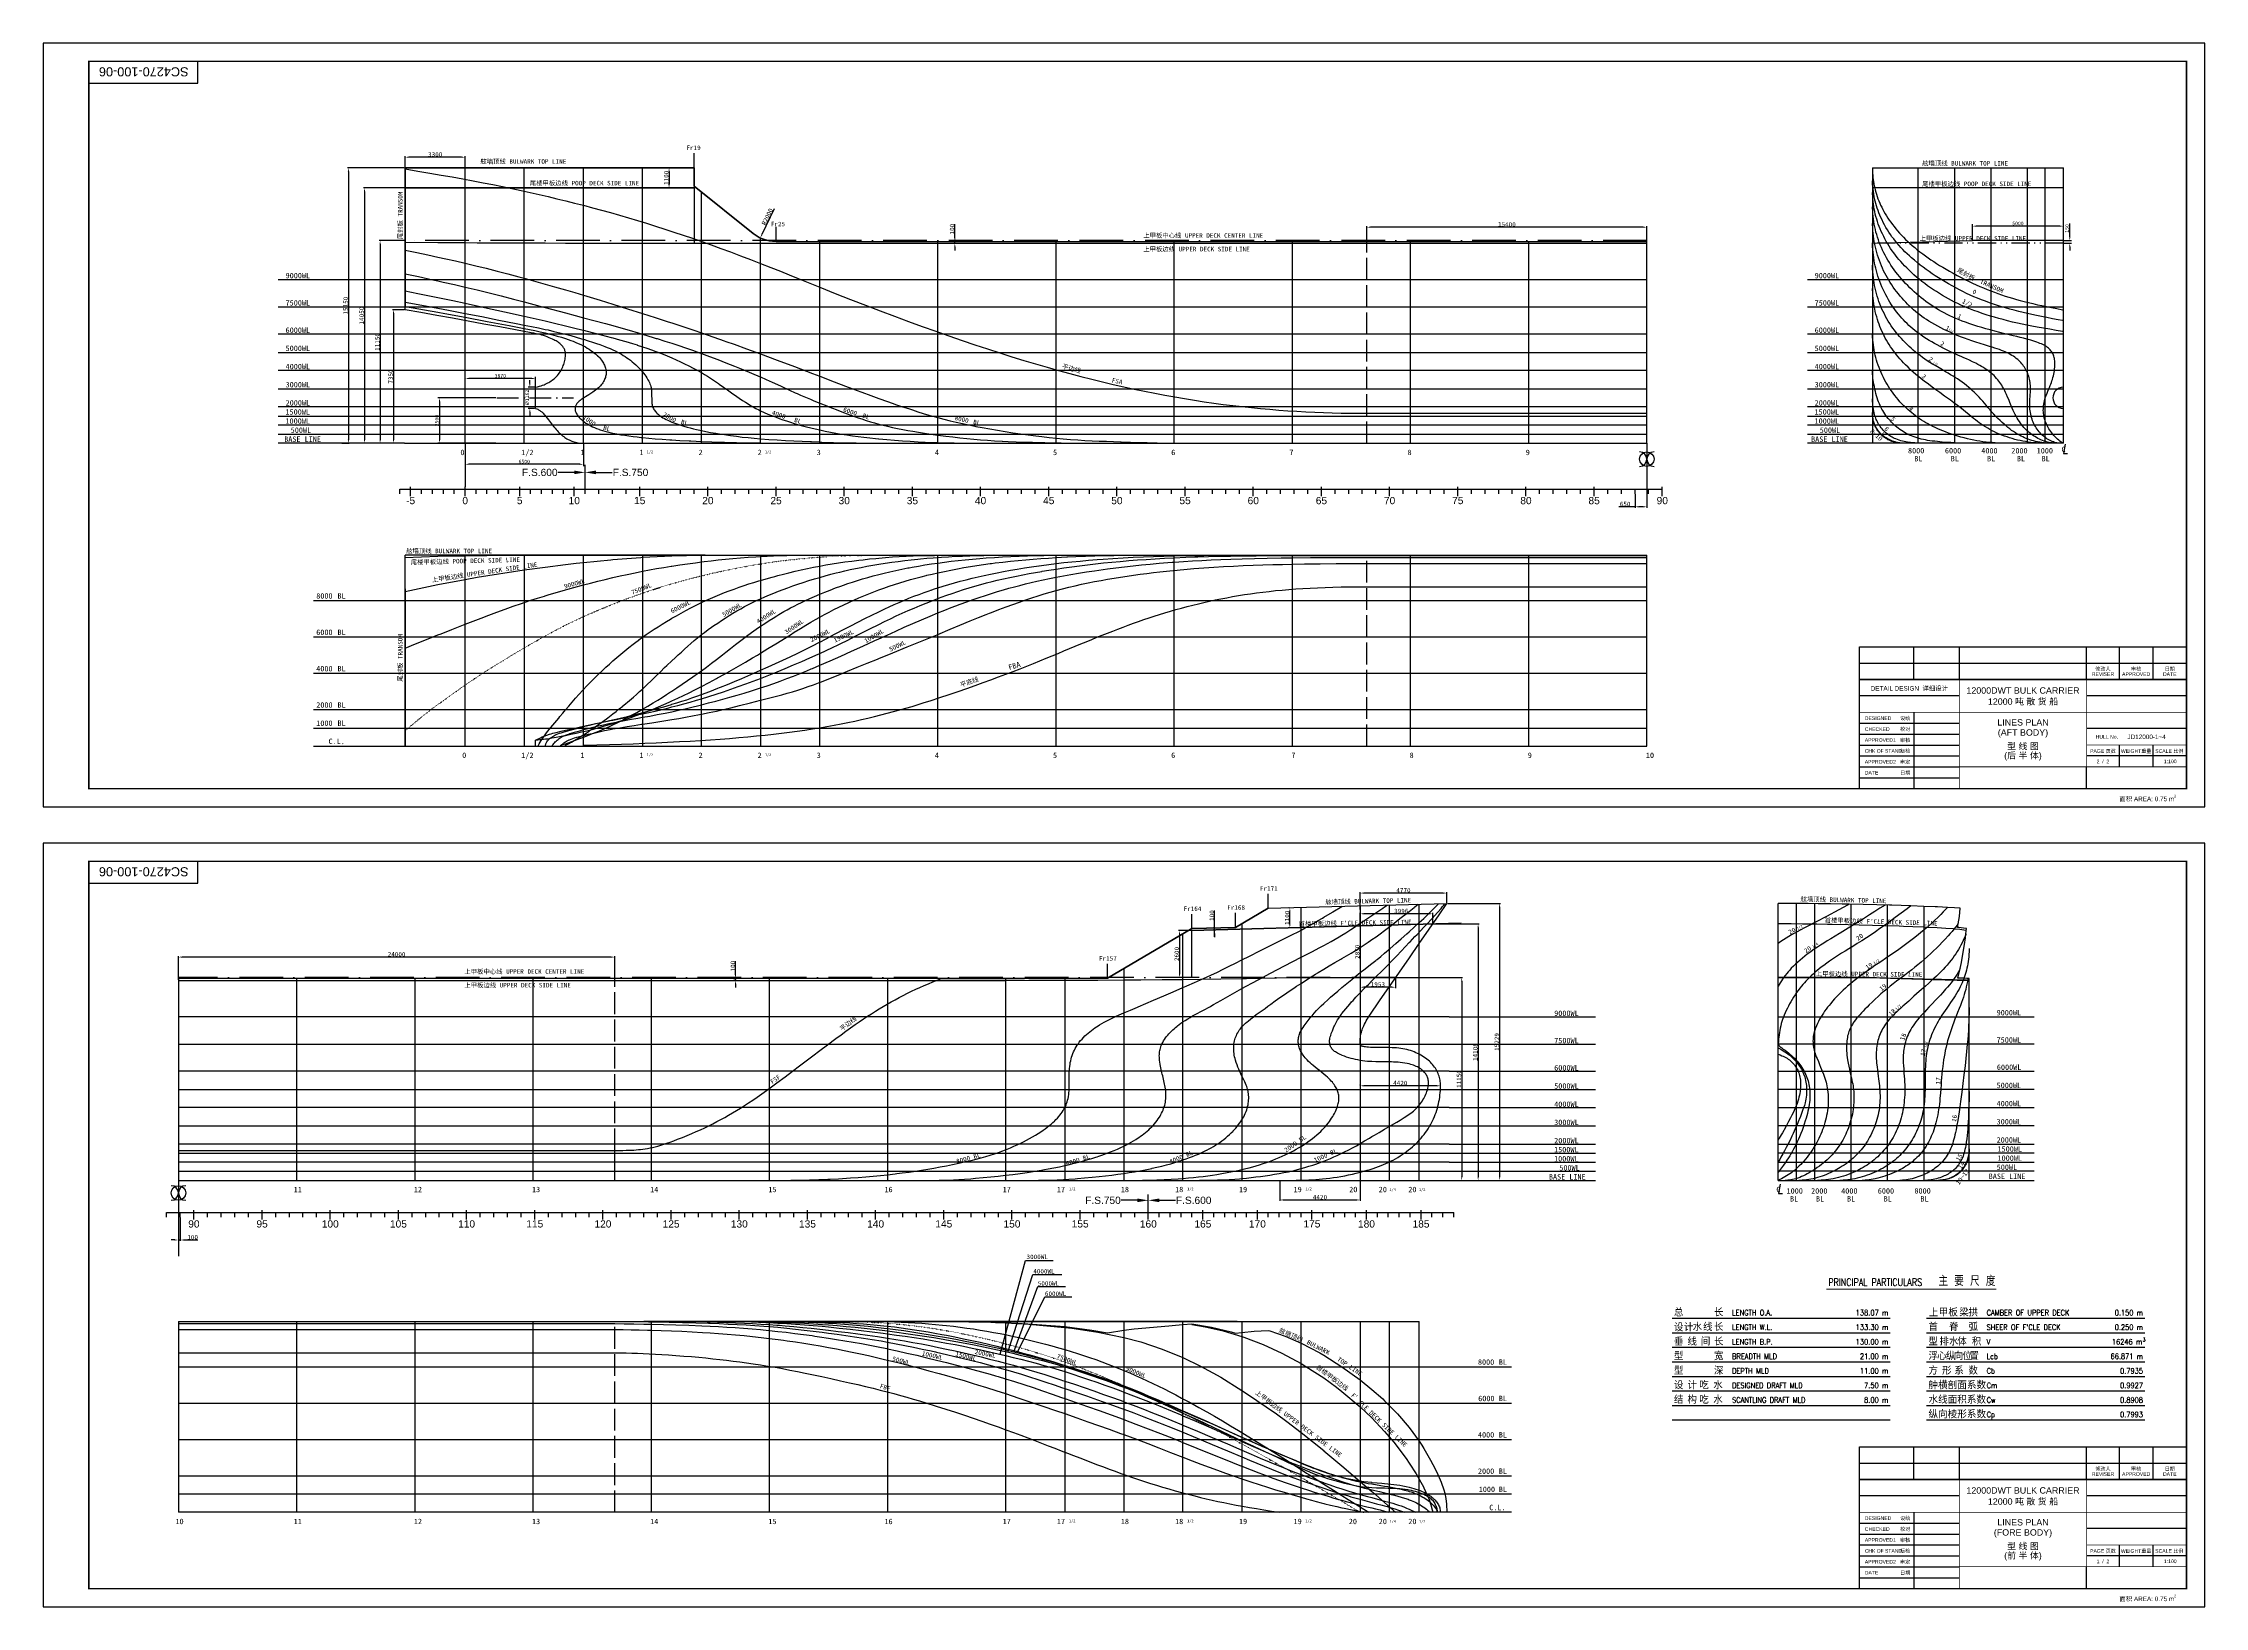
# Model space of a CAD drawing. Header units: millimetres. Extents: x 216207 to 335107, y 12138 to 98138.
import ezdxf
from ezdxf.enums import TextEntityAlignment as Align

# ---------------------------------------------------------------- set-up
doc = ezdxf.new("R2010")
doc.units = ezdxf.units.MM
for name, pattern in [('ACAD_ISO02W100', [15, 12, -3]), ('ACAD_ISO07W100', [3.5, 0.5, -3]), ('ACAD_ISO10W100', [18, 12, -3, 0, -3]), ('PHANTOM102', [3.7, 2, -0.5, 0.1, -0.5, 0.1, -0.5])]:
    doc.linetypes.add(name, pattern=pattern)
for name, color, linetype in [('11', 7, 'Continuous'), ('11TEXTE', 4, 'Continuous'), ('13DIMENSION', 9, 'Continuous'), ('CONT_WIDE', 3, 'Continuous'), ('DIMENSION', 221, 'Continuous'), ('TEXT_C', 2, 'Continuous'), ('TEXT_E', 4, 'Continuous'), ('WATER LINE', 62, 'Continuous')]:
    doc.layers.add(name, color=color, linetype=linetype)
doc.styles.add('HZ', font='romans', dxfattribs={"width": 0.8, "height": 4, "bigfont": 'hzdx'})
doc.styles.add('HZDX', font='romans.shx', dxfattribs={"width": 0.8, "height": 300})
doc.styles.add('ROMAND', font='romand', dxfattribs={"width": 0.8, "height": 5})
doc.styles.add('SWISS721LIGHTBT', font='swissl.ttf')
doc.dimstyles.new('ISO-25', dxfattribs={"dimtxt": 250, "dimasz": 200, "dimexe": 50, "dimexo": 30, "dimgap": 30, "dimtad": 1, "dimdec": 3, "dimdsep": 46, "dimtxsty": 'Standard', "dimcen": 2.5, "dimadec": 0, "dimazin": 0, "dimtfac": 1, "dimtdec": 3, "dimtmove": 0, "dimatfit": 3, "dimfxl": 0, "dimarcsym": 0})
doc.dimstyles.get("Standard").update_dxf_attribs({"dimtxt": 200, "dimasz": 200, "dimexe": 100, "dimexo": 50, "dimgap": 50, "dimtad": 1, "dimdec": 0, "dimzin": 0, "dimdsep": 46, "dimtxsty": 'Standard', "dimcen": 1, "dimadec": 0, "dimazin": 0, "dimtfac": 1, "dimtdec": 0, "dimtofl": 0, "dimtmove": 0, "dimatfit": 3, "dimfxl": 0, "dimtolj": 1, "dimtzin": 0, "dimarcsym": 0})

# ---------------------------------------------------------------- blocks, each defined once
blk = doc.blocks.new('FRAMENUMBER')
for p, q in [((-3000, -500), (-3000, 0)), ((0, -500), (0, 0)), ((3000, -500), (3000, 0)), ((6000, -500), (6000, 0)), ((9600, -500), (9600, 0)), ((13350, -500), (13350, 0)), ((17100, -500), (17100, 0)), ((20850, -500), (20850, 0)), ((24600, -500), (24600, 0)), ((28350, -500), (28350, 0)), ((32100, -500), (32100, 0)), ((35850, -500), (35850, 0)), ((39600, -500), (39600, 0)), ((43350, -500), (43350, 0)), ((47100, -500), (47100, 0)), ((50850, -500), (50850, 0)), ((54600, -500), (54600, 0)), ((58350, -500), (58350, 0)), ((62100, -500), (62100, 0)), ((65850, -500), (65850, 0)), ((-3600, -375), (-3600, -125)), ((-2400, -375), (-2400, -125)), ((-1800, -375), (-1800, -125)), ((-1200, -375), (-1200, -125)), ((-600, -375), (-600, -125)), ((600, -375), (600, -125)), ((1200, -375), (1200, -125)), ((1800, -375), (1800, -125)), ((2400, -375), (2400, -125)), ((3600, -375), (3600, -125)), ((4200, -375), (4200, -125)), ((4800, -375), (4800, -125)), ((5400, -375), (5400, -125)), ((6600, -375), (6600, -125)), ((7350, -375), (7350, -125)), ((8100, -375), (8100, -125)), ((8850, -375), (8850, -125)), ((10350, -375), (10350, -125)), ((11100, -375), (11100, -125)), ((11850, -375), (11850, -125)), ((12600, -375), (12600, -125)), ((14100, -375), (14100, -125)), ((14850, -375), (14850, -125)), ((15600, -375), (15600, -125)), ((16350, -375), (16350, -125)), ((17850, -375), (17850, -125)), ((18600, -375), (18600, -125)), ((19350, -375), (19350, -125)), ((20100, -375), (20100, -125)), ((21600, -375), (21600, -125)), ((22350, -375), (22350, -125)), ((23100, -375), (23100, -125)), ((23850, -375), (23850, -125)), ((25350, -375), (25350, -125)), ((26100, -375), (26100, -125)), ((26850, -375), (26850, -125)), ((27600, -375), (27600, -125)), ((29100, -375), (29100, -125)), ((29850, -375), (29850, -125)), ((30600, -375), (30600, -125)), ((31350, -375), (31350, -125)), ((32850, -375), (32850, -125)), ((33600, -375), (33600, -125)), ((34350, -375), (34350, -125)), ((35100, -375), (35100, -125)), ((36600, -375), (36600, -125)), ((37350, -375), (37350, -125)), ((38100, -375), (38100, -125)), ((38850, -375), (38850, -125)), ((40350, -375), (40350, -125)), ((41100, -375), (41100, -125)), ((41850, -375), (41850, -125)), ((42600, -375), (42600, -125)), ((44100, -375), (44100, -125)), ((44850, -375), (44850, -125)), ((45600, -375), (45600, -125)), ((46350, -375), (46350, -125)), ((47850, -375), (47850, -125)), ((48600, -375), (48600, -125)), ((49350, -375), (49350, -125)), ((50100, -375), (50100, -125)), ((51600, -375), (51600, -125)), ((52350, -375), (52350, -125)), ((53100, -375), (53100, -125)), ((53850, -375), (53850, -125)), ((55350, -375), (55350, -125)), ((56100, -375), (56100, -125)), ((56850, -375), (56850, -125)), ((57600, -375), (57600, -125)), ((59100, -375), (59100, -125)), ((59850, -375), (59850, -125)), ((60600, -375), (60600, -125)), ((61350, -375), (61350, -125)), ((62850, -375), (62850, -125)), ((63600, -375), (63600, -125)), ((64350, -375), (64350, -125)), ((65100, -375), (65100, -125))]:
    blk.add_line(p, q)
at = {"layer": '11TEXTE', "style": 'SWISS721LIGHTBT'}
for s, p in [('-5', (-3000, -750)), ('0', (0, -750)), ('5', (3000, -750)), ('10', (6000, -750)), ('15', (9600, -750)), ('20', (13350, -750)), ('25', (17100, -750)), ('30', (20850, -750)), ('35', (24600, -750)), ('40', (28350, -750)), ('45', (32100, -750)), ('50', (35850, -750)), ('55', (39600, -750)), ('60', (43350, -750)), ('65', (47100, -750)), ('70', (50850, -750)), ('75', (54600, -750)), ('80', (58350, -750)), ('85', (62100, -750)), ('90', (65850, -750))]:
    blk.add_text(s, height=400, dxfattribs=at).set_placement(p, align=Align.MIDDLE)
blk = doc.blocks.new('*D2')
at = {"layer": 'DEFPOINTS', "color": 0, "transparency": 16777216}
for p in [(241155, 78633), (238006, 76133), (241155, 76133)]:
    blk.add_point(p, dxfattribs=at)
at = {"layer": 'DIMENSION', "color": 0, "lineweight": -2, "transparency": 16777216}
for p, q in [((241105, 78633), (237906, 78633)), ((238006, 78433), (238006, 76333)), ((241105, 76133), (237906, 76133))]:
    blk.add_line(p, q, dxfattribs=at)
at = {"layer": 'DIMENSION', "color": 0, "transparency": 16777216}
for points in [[(237973, 78433), (238039, 78433), (238006, 78633)], [(237973, 76333), (238039, 76333), (238006, 76133)]]:
    blk.add_solid(points, dxfattribs=at)
at = {"layer": 'DIMENSION', "color": 0, "transparency": 16777216, "insert": (237856, 77383), "char_height": 200, "attachment_point": 5, "rotation": 90}
blk.add_mtext('\\A1;2500', dxfattribs=at)
blk = doc.blocks.new('*D3')
at = {"layer": 'DEFPOINTS', "color": 0, "transparency": 16777216}
for p in [(243287, 79214), (242974, 78052), (243287, 78052)]:
    blk.add_point(p, dxfattribs=at)
at = {"layer": 'DIMENSION', "color": 0, "lineweight": -2, "transparency": 16777216}
for p, q in [((243237, 79214), (242874, 79214)), ((242974, 79414), (242974, 79614)), ((243237, 78052), (242874, 78052)), ((242974, 77852), (242974, 77652))]:
    blk.add_line(p, q, dxfattribs=at)
at = {"layer": 'DIMENSION', "color": 0, "transparency": 16777216}
for points in [[(242941, 79414), (243008, 79414), (242974, 79214)], [(242941, 77852), (243008, 77852), (242974, 78052)]]:
    blk.add_solid(points, dxfattribs=at)
at = {"layer": 'DIMENSION', "color": 0, "transparency": 16777216, "insert": (242824, 78649), "char_height": 200, "attachment_point": 5, "rotation": 90}
blk.add_mtext('\\A1;%%c1162', dxfattribs=at)
blk = doc.blocks.new('after')
for p, q in [((0, -500), (0, 0)), ((3750, -500), (3750, 0)), ((7500, -500), (7500, 0)), ((11250, -500), (11250, 0)), ((15000, -500), (15000, 0)), ((18750, -500), (18750, 0)), ((22500, -500), (22500, 0)), ((26250, -500), (26250, 0)), ((30000, -500), (30000, 0)), ((33750, -500), (33750, 0)), ((37500, -500), (37500, 0)), ((41250, -500), (41250, 0)), ((45000, -500), (45000, 0)), ((48750, -500), (48750, 0)), ((52500, -500), (52500, 0)), ((55500, -500), (55500, 0)), ((58500, -500), (58500, 0)), ((61500, -500), (61500, 0)), ((64500, -500), (64500, 0)), ((67500, -500), (67500, 0)), ((-1500, -375), (-1500, -125)), ((-750, -375), (-750, -125)), ((750, -375), (750, -125)), ((1500, -375), (1500, -125)), ((2250, -375), (2250, -125)), ((3000, -375), (3000, -125)), ((4500, -375), (4500, -125)), ((5250, -375), (5250, -125)), ((6000, -375), (6000, -125)), ((6750, -375), (6750, -125)), ((8250, -375), (8250, -125)), ((9000, -375), (9000, -125)), ((9750, -375), (9750, -125)), ((10500, -375), (10500, -125)), ((12000, -375), (12000, -125)), ((12750, -375), (12750, -125)), ((13500, -375), (13500, -125)), ((14250, -375), (14250, -125)), ((15750, -375), (15750, -125)), ((16500, -375), (16500, -125)), ((17250, -375), (17250, -125)), ((18000, -375), (18000, -125)), ((19500, -375), (19500, -125)), ((20250, -375), (20250, -125)), ((21000, -375), (21000, -125)), ((21750, -375), (21750, -125)), ((23250, -375), (23250, -125)), ((24000, -375), (24000, -125)), ((24750, -375), (24750, -125)), ((25500, -375), (25500, -125)), ((27000, -375), (27000, -125)), ((27750, -375), (27750, -125)), ((28500, -375), (28500, -125)), ((29250, -375), (29250, -125)), ((30750, -375), (30750, -125)), ((31500, -375), (31500, -125)), ((32250, -375), (32250, -125)), ((33000, -375), (33000, -125)), ((34500, -375), (34500, -125)), ((35250, -375), (35250, -125)), ((36000, -375), (36000, -125)), ((36750, -375), (36750, -125)), ((38250, -375), (38250, -125)), ((39000, -375), (39000, -125)), ((39750, -375), (39750, -125)), ((40500, -375), (40500, -125)), ((42000, -375), (42000, -125)), ((42750, -375), (42750, -125)), ((43500, -375), (43500, -125)), ((44250, -375), (44250, -125)), ((45750, -375), (45750, -125)), ((46500, -375), (46500, -125)), ((47250, -375), (47250, -125)), ((48000, -375), (48000, -125)), ((49500, -375), (49500, -125)), ((50250, -375), (50250, -125)), ((51000, -375), (51000, -125)), ((51750, -375), (51750, -125)), ((53100, -375), (53100, -125)), ((53700, -375), (53700, -125)), ((54300, -375), (54300, -125)), ((54900, -375), (54900, -125)), ((56100, -375), (56100, -125)), ((56700, -375), (56700, -125)), ((57300, -375), (57300, -125)), ((57900, -375), (57900, -125)), ((59100, -375), (59100, -125)), ((59700, -375), (59700, -125)), ((60300, -375), (60300, -125)), ((60900, -375), (60900, -125)), ((62100, -375), (62100, -125)), ((62700, -375), (62700, -125)), ((63300, -375), (63300, -125)), ((63900, -375), (63900, -125)), ((65100, -375), (65100, -125)), ((65700, -375), (65700, -125)), ((66300, -375), (66300, -125)), ((66900, -375), (66900, -125)), ((68100, -375), (68100, -125)), ((68700, -375), (68700, -125)), ((69300, -375), (69300, -125))]:
    blk.add_line(p, q)
at = {"layer": '11TEXTE', "style": 'SWISS721LIGHTBT'}
for s, p in [('90', (0, -750)), ('95', (3750, -750)), ('100', (7500, -750)), ('105', (11250, -750)), ('110', (15000, -750)), ('115', (18750, -750)), ('120', (22500, -750)), ('125', (26250, -750)), ('130', (30000, -750)), ('135', (33750, -750)), ('140', (37500, -750)), ('145', (41250, -750)), ('150', (45000, -750)), ('155', (48750, -750)), ('160', (52500, -750)), ('165', (55500, -750)), ('170', (58500, -750)), ('175', (61500, -750)), ('180', (64500, -750)), ('185', (67500, -750))]:
    blk.add_text(s, height=400, dxfattribs=at).set_placement(p, align=Align.MIDDLE)
blk = doc.blocks.new('*D7')
at = {"color": 0, "lineweight": -2, "transparency": 16777216}
for p, q in [((303767, 72641), (302882, 72641)), ((303767, 73328), (303767, 72591)), ((304217, 72641), (303967, 72641)), ((304417, 72925), (304417, 72591))]:
    blk.add_line(p, q, dxfattribs=at)
at = {"color": 0, "transparency": 16777216}
for points in [[(303967, 72674), (303967, 72608), (303767, 72641)], [(304217, 72674), (304217, 72608), (304417, 72641)]]:
    blk.add_solid(points, dxfattribs=at)
at = {"layer": 'DEFPOINTS', "color": 0, "transparency": 16777216}
for p in [(303767, 73358), (303767, 72641), (304417, 72955)]:
    blk.add_point(p, dxfattribs=at)
at = {"color": 0, "transparency": 16777216, "insert": (303224, 72796), "char_height": 250, "attachment_point": 5}
blk.add_mtext('650', dxfattribs=at)
blk = doc.blocks.new('*D8')
at = {"color": 0, "lineweight": -2, "transparency": 16777216}
for p, q in [((223645, 33539), (223645, 32262)), ((223745, 33542), (223745, 32262)), ((223445, 32312), (223245, 32312)), ((223645, 32312), (223745, 32312)), ((223945, 32312), (224705, 32312))]:
    blk.add_line(p, q, dxfattribs=at)
at = {"color": 0, "transparency": 16777216}
for points in [[(223445, 32345), (223445, 32279), (223645, 32312)], [(223945, 32345), (223945, 32279), (223745, 32312)]]:
    blk.add_solid(points, dxfattribs=at)
at = {"layer": 'DEFPOINTS', "color": 0, "transparency": 16777216}
for p in [(223645, 33569), (223745, 33572), (223745, 32312)]:
    blk.add_point(p, dxfattribs=at)
at = {"color": 0, "transparency": 16777216, "insert": (224425, 32467), "char_height": 250, "attachment_point": 5}
blk.add_mtext('100', dxfattribs=at)
blk = doc.blocks.new('*D9')
at = {"layer": 'DEFPOINTS', "color": 0, "transparency": 16777216}
for p in [(279395, 49342), (278711, 46742), (279395, 46742)]:
    blk.add_point(p, dxfattribs=at)
at = {"layer": 'DIMENSION', "color": 0, "lineweight": -2, "transparency": 16777216}
for p, q in [((279365, 49342), (278661, 49342)), ((278711, 49142), (278711, 46942)), ((279365, 46742), (278661, 46742))]:
    blk.add_line(p, q, dxfattribs=at)
at = {"layer": 'DIMENSION', "color": 0, "transparency": 16777216}
for points in [[(278678, 49142), (278745, 49142), (278711, 49342)], [(278678, 46942), (278745, 46942), (278711, 46742)]]:
    blk.add_solid(points, dxfattribs=at)
at = {"layer": 'DIMENSION', "color": 0, "transparency": 16777216, "insert": (278556, 48042), "char_height": 250, "attachment_point": 5, "rotation": 90}
blk.add_mtext('2600', dxfattribs=at)
blk = doc.blocks.new('*D10')
at = {"layer": 'DEFPOINTS', "color": 0, "transparency": 16777216}
for p in [(288646, 49592), (288645, 46742), (288646, 46742)]:
    blk.add_point(p, dxfattribs=at)
at = {"layer": 'DIMENSION', "color": 0, "lineweight": -2, "transparency": 16777216}
for p, q in [((288616, 49592), (288595, 49592)), ((288645, 49392), (288645, 46942)), ((288616, 46742), (288595, 46742))]:
    blk.add_line(p, q, dxfattribs=at)
at = {"layer": 'DIMENSION', "color": 0, "transparency": 16777216}
for points in [[(288612, 49392), (288678, 49392), (288645, 49592)], [(288612, 46942), (288678, 46942), (288645, 46742)]]:
    blk.add_solid(points, dxfattribs=at)
at = {"layer": 'DIMENSION', "color": 0, "transparency": 16777216, "insert": (288490, 48167), "char_height": 250, "attachment_point": 5, "rotation": 90}
blk.add_mtext('2850', dxfattribs=at)
blk = doc.blocks.new('*D12')
at = {"layer": 'DEFPOINTS', "color": 0, "transparency": 16777216}
for p in [(236117, 91870), (236117, 91283), (239417, 91283)]:
    blk.add_point(p, dxfattribs=at)
at = {"layer": 'DIMENSION', "color": 0, "lineweight": -2, "transparency": 16777216}
for p, q in [((236117, 91313), (236117, 91920)), ((239217, 91870), (236317, 91870)), ((239417, 91313), (239417, 91920))]:
    blk.add_line(p, q, dxfattribs=at)
at = {"layer": 'DIMENSION', "color": 0, "transparency": 16777216}
for points in [[(236317, 91904), (236317, 91837), (236117, 91870)], [(239217, 91904), (239217, 91837), (239417, 91870)]]:
    blk.add_solid(points, dxfattribs=at)
at = {"layer": 'DIMENSION', "color": 0, "transparency": 16777216, "insert": (237767, 92025), "char_height": 250, "attachment_point": 5}
blk.add_mtext('3300', dxfattribs=at)
blk = doc.blocks.new('*D13')
at = {"layer": 'DEFPOINTS', "color": 0, "transparency": 16777216}
for p in [(236117, 87283), (234737, 76133), (236117, 76133)]:
    blk.add_point(p, dxfattribs=at)
at = {"layer": 'DIMENSION', "color": 0, "lineweight": -2, "transparency": 16777216}
for p, q in [((236087, 87283), (234687, 87283)), ((234737, 87083), (234737, 76333)), ((236087, 76133), (234687, 76133))]:
    blk.add_line(p, q, dxfattribs=at)
at = {"layer": 'DIMENSION', "color": 0, "transparency": 16777216}
for points in [[(234704, 87083), (234771, 87083), (234737, 87283)], [(234704, 76333), (234771, 76333), (234737, 76133)]]:
    blk.add_solid(points, dxfattribs=at)
at = {"layer": 'DIMENSION', "color": 0, "transparency": 16777216, "insert": (234582, 81708), "char_height": 250, "attachment_point": 5, "rotation": 90}
blk.add_mtext('11150', dxfattribs=at)
blk = doc.blocks.new('*D14')
at = {"layer": 'DEFPOINTS', "color": 0, "transparency": 16777216}
for p in [(236117, 90183), (233877, 76133), (234687, 76133)]:
    blk.add_point(p, dxfattribs=at)
at = {"layer": 'DIMENSION', "color": 0, "lineweight": -2, "transparency": 16777216}
for p, q in [((236087, 90183), (233827, 90183)), ((233877, 89983), (233877, 76333)), ((234657, 76133), (233827, 76133))]:
    blk.add_line(p, q, dxfattribs=at)
at = {"layer": 'DIMENSION', "color": 0, "transparency": 16777216}
for points in [[(233844, 89983), (233911, 89983), (233877, 90183)], [(233844, 76333), (233911, 76333), (233877, 76133)]]:
    blk.add_solid(points, dxfattribs=at)
at = {"layer": 'DIMENSION', "color": 0, "transparency": 16777216, "insert": (233722, 83158), "char_height": 250, "attachment_point": 5, "rotation": 90}
blk.add_mtext('14050', dxfattribs=at)
blk = doc.blocks.new('*D15')
at = {"layer": 'DEFPOINTS', "color": 0, "transparency": 16777216}
for p in [(236117, 91283), (232608, 76133), (232993, 76133)]:
    blk.add_point(p, dxfattribs=at)
at = {"layer": 'DIMENSION', "color": 0, "lineweight": -2, "transparency": 16777216}
for p, q in [((236087, 91283), (232943, 91283)), ((232993, 91083), (232993, 76333)), ((232638, 76133), (233043, 76133))]:
    blk.add_line(p, q, dxfattribs=at)
at = {"layer": 'DIMENSION', "color": 0, "transparency": 16777216}
for points in [[(232960, 91083), (233027, 91083), (232993, 91283)], [(232960, 76333), (233027, 76333), (232993, 76133)]]:
    blk.add_solid(points, dxfattribs=at)
at = {"layer": 'DIMENSION', "color": 0, "transparency": 16777216, "insert": (232838, 83708), "char_height": 250, "attachment_point": 5, "rotation": 90}
blk.add_mtext('15150', dxfattribs=at)
blk = doc.blocks.new('*D16')
at = {"layer": 'DEFPOINTS', "color": 0, "transparency": 16777216}
for p in [(290598, 46742), (291845, 35592), (294235, 35592)]:
    blk.add_point(p, dxfattribs=at)
at = {"layer": 'DIMENSION', "color": 0, "lineweight": -2, "transparency": 16777216}
for p, q in [((290628, 46742), (294285, 46742)), ((294235, 46542), (294235, 35792)), ((291875, 35592), (294285, 35592))]:
    blk.add_line(p, q, dxfattribs=at)
at = {"layer": 'DIMENSION', "color": 0, "transparency": 16777216}
for points in [[(294201, 46542), (294268, 46542), (294235, 46742)], [(294201, 35792), (294268, 35792), (294235, 35592)]]:
    blk.add_solid(points, dxfattribs=at)
at = {"layer": 'DIMENSION', "color": 0, "transparency": 16777216, "insert": (294080, 41167), "char_height": 250, "attachment_point": 5, "rotation": 90}
blk.add_mtext('11150', dxfattribs=at)
blk = doc.blocks.new('*D17')
at = {"layer": 'DEFPOINTS', "color": 0, "transparency": 16777216}
for p in [(292641, 49700), (293535, 35592), (295135, 35592)]:
    blk.add_point(p, dxfattribs=at)
at = {"layer": 'DIMENSION', "color": 0, "lineweight": -2, "transparency": 16777216}
for p, q in [((292671, 49700), (295185, 49700)), ((295135, 49500), (295135, 35792)), ((293565, 35592), (295185, 35592))]:
    blk.add_line(p, q, dxfattribs=at)
at = {"layer": 'DIMENSION', "color": 0, "transparency": 16777216}
for points in [[(295102, 49500), (295169, 49500), (295135, 49700)], [(295102, 35792), (295169, 35792), (295135, 35592)]]:
    blk.add_solid(points, dxfattribs=at)
at = {"layer": 'DIMENSION', "color": 0, "transparency": 16777216, "insert": (294980, 42647), "char_height": 250, "attachment_point": 5, "rotation": 90}
blk.add_mtext('14108', dxfattribs=at)
blk = doc.blocks.new('*D18')
at = {"layer": 'DEFPOINTS', "color": 0, "transparency": 16777216}
for p in [(293415, 50821), (294235, 35592), (296320, 35592)]:
    blk.add_point(p, dxfattribs=at)
at = {"layer": 'DIMENSION', "color": 0, "lineweight": -2, "transparency": 16777216}
for p, q in [((293445, 50821), (296370, 50821)), ((296320, 50621), (296320, 35792)), ((294265, 35592), (296370, 35592))]:
    blk.add_line(p, q, dxfattribs=at)
at = {"layer": 'DIMENSION', "color": 0, "transparency": 16777216}
for points in [[(296287, 50621), (296353, 50621), (296320, 50821)], [(296287, 35792), (296353, 35792), (296320, 35592)]]:
    blk.add_solid(points, dxfattribs=at)
at = {"layer": 'DIMENSION', "color": 0, "transparency": 16777216, "insert": (296165, 43206), "char_height": 250, "attachment_point": 5, "rotation": 90}
blk.add_mtext('15229', dxfattribs=at)
blk = doc.blocks.new('*D20')
at = {"layer": 'DEFPOINTS', "color": 0, "transparency": 16777216}
for p in [(236117, 83483), (235472, 76133), (236081, 76133)]:
    blk.add_point(p, dxfattribs=at)
at = {"layer": 'DIMENSION', "color": 0, "lineweight": -2, "transparency": 16777216}
for p, q in [((236087, 83483), (235422, 83483)), ((235472, 83283), (235472, 76333)), ((236051, 76133), (235422, 76133))]:
    blk.add_line(p, q, dxfattribs=at)
at = {"layer": 'DIMENSION', "color": 0, "transparency": 16777216}
for points in [[(235439, 83283), (235505, 83283), (235472, 83483)], [(235439, 76333), (235505, 76333), (235472, 76133)]]:
    blk.add_solid(points, dxfattribs=at)
at = {"layer": 'DIMENSION', "color": 0, "transparency": 16777216, "insert": (235317, 79808), "char_height": 250, "attachment_point": 5, "rotation": 90}
blk.add_mtext('7350', dxfattribs=at)
blk = doc.blocks.new('*D21')
at = {"layer": 'DEFPOINTS', "color": 0, "transparency": 16777216}
for p in [(288645, 51393), (288645, 50458), (293415, 50821)]:
    blk.add_point(p, dxfattribs=at)
at = {"layer": 'DIMENSION', "color": 0, "lineweight": -2, "transparency": 16777216}
for p, q in [((288645, 50488), (288645, 51443)), ((293215, 51393), (288845, 51393)), ((293415, 50851), (293415, 51443))]:
    blk.add_line(p, q, dxfattribs=at)
at = {"layer": 'DIMENSION', "color": 0, "transparency": 16777216}
for points in [[(288845, 51426), (288845, 51360), (288645, 51393)], [(293215, 51426), (293215, 51360), (293415, 51393)]]:
    blk.add_solid(points, dxfattribs=at)
at = {"layer": 'DIMENSION', "color": 0, "transparency": 16777216, "insert": (291030, 51548), "char_height": 250, "attachment_point": 5}
blk.add_mtext('4770', dxfattribs=at)
blk = doc.blocks.new('*D22')
at = {"layer": 'DEFPOINTS', "color": 0, "transparency": 16777216}
for p in [(239417, 79695), (239417, 79183), (243287, 79183)]:
    blk.add_point(p, dxfattribs=at)
at = {"layer": 'DIMENSION', "color": 0, "lineweight": -2, "transparency": 16777216}
for p, q in [((239417, 79233), (239417, 79795)), ((243087, 79695), (239617, 79695)), ((243287, 79233), (243287, 79795))]:
    blk.add_line(p, q, dxfattribs=at)
at = {"layer": 'DIMENSION', "color": 0, "transparency": 16777216}
for points in [[(239617, 79728), (239617, 79661), (239417, 79695)], [(243087, 79728), (243087, 79661), (243287, 79695)]]:
    blk.add_solid(points, dxfattribs=at)
at = {"layer": 'DIMENSION', "color": 0, "transparency": 16777216, "insert": (241352, 79845), "char_height": 200, "attachment_point": 5}
blk.add_mtext('\\A1;3870', dxfattribs=at)
blk = doc.blocks.new('*D23')
at = {"layer": 'DEFPOINTS', "color": 0, "transparency": 16777216}
for p in [(250631, 91283), (250631, 90183), (250631, 90183)]:
    blk.add_point(p, dxfattribs=at)
at = {"layer": 'DIMENSION', "color": 0, "lineweight": -2, "transparency": 16777216}
for p, q in [((250601, 91283), (250581, 91283)), ((250631, 91083), (250631, 90383)), ((250601, 90183), (250581, 90183))]:
    blk.add_line(p, q, dxfattribs=at)
at = {"layer": 'DIMENSION', "color": 0, "transparency": 16777216}
for points in [[(250598, 91083), (250665, 91083), (250631, 91283)], [(250598, 90383), (250665, 90383), (250631, 90183)]]:
    blk.add_solid(points, dxfattribs=at)
at = {"layer": 'DIMENSION', "color": 0, "transparency": 16777216, "insert": (250476, 90733), "char_height": 250, "attachment_point": 5, "rotation": 90}
blk.add_mtext('1100', dxfattribs=at)
blk = doc.blocks.new('*D24')
at = {"layer": 'DEFPOINTS', "color": 0, "transparency": 16777216}
for p in [(266283, 87233), (266283, 87133), (266352, 87133)]:
    blk.add_point(p, dxfattribs=at)
at = {"layer": 'DIMENSION', "color": 0, "lineweight": -2, "transparency": 16777216}
for p, q in [((266352, 87433), (266352, 88193)), ((266313, 87233), (266402, 87233)), ((266313, 87133), (266402, 87133)), ((266352, 87133), (266352, 87233)), ((266352, 86933), (266352, 86733))]:
    blk.add_line(p, q, dxfattribs=at)
at = {"layer": 'DIMENSION', "color": 0, "transparency": 16777216}
for points in [[(266318, 87433), (266385, 87433), (266352, 87233)], [(266318, 86933), (266385, 86933), (266352, 87133)]]:
    blk.add_solid(points, dxfattribs=at)
at = {"layer": 'DIMENSION', "color": 0, "transparency": 16777216, "insert": (266197, 87913), "char_height": 250, "attachment_point": 5, "rotation": 90}
blk.add_mtext('100', dxfattribs=at)
blk = doc.blocks.new('*D25')
at = {"layer": 'DEFPOINTS', "color": 0, "transparency": 16777216}
for p in [(254147, 46695), (254147, 46592), (254291, 46695)]:
    blk.add_point(p, dxfattribs=at)
at = {"layer": 'DIMENSION', "color": 0, "lineweight": -2, "transparency": 16777216}
for p, q in [((254291, 46895), (254291, 47655)), ((254177, 46695), (254341, 46695)), ((254177, 46592), (254341, 46592)), ((254291, 46592), (254291, 46695)), ((254291, 46392), (254291, 46192))]:
    blk.add_line(p, q, dxfattribs=at)
at = {"layer": 'DIMENSION', "color": 0, "transparency": 16777216}
for points in [[(254258, 46895), (254325, 46895), (254291, 46695)], [(254258, 46392), (254325, 46392), (254291, 46592)]]:
    blk.add_solid(points, dxfattribs=at)
at = {"layer": 'DIMENSION', "color": 0, "transparency": 16777216, "insert": (254136, 47375), "char_height": 250, "attachment_point": 5, "rotation": 90}
blk.add_mtext('100', dxfattribs=at)
blk = doc.blocks.new('*D26')
at = {"color": 0, "transparency": 16777216}
blk.add_line((256415, 89024), (255735, 87612), dxfattribs=at)
blk.add_solid([(255704, 87627), (255765, 87598), (255648, 87432)], dxfattribs=at)
at = {"layer": 'DEFPOINTS', "color": 0, "transparency": 16777216}
for p in [(256517, 89233), (255648, 87432)]:
    blk.add_point(p, dxfattribs=at)
at = {"color": 0, "transparency": 16777216, "insert": (256037, 88595), "char_height": 250, "attachment_point": 5, "rotation": 64.24822}
blk.add_mtext('R2000', dxfattribs=at)
blk = doc.blocks.new('*D27')
at = {"layer": 'DEFPOINTS', "color": 0, "transparency": 16777216}
for p in [(288645, 40793), (288645, 40793), (293065, 40793)]:
    blk.add_point(p, dxfattribs=at)
at = {"layer": 'DIMENSION', "color": 0, "lineweight": -2, "transparency": 16777216}
for p, q in [((288645, 40823), (288645, 40843)), ((292865, 40793), (288845, 40793)), ((293065, 40823), (293065, 40843))]:
    blk.add_line(p, q, dxfattribs=at)
at = {"layer": 'DIMENSION', "color": 0, "transparency": 16777216}
for points in [[(288845, 40827), (288845, 40760), (288645, 40793)], [(292865, 40827), (292865, 40760), (293065, 40793)]]:
    blk.add_solid(points, dxfattribs=at)
at = {"layer": 'DIMENSION', "color": 0, "transparency": 16777216, "insert": (290855, 40948), "char_height": 250, "attachment_point": 5}
blk.add_mtext('4420', dxfattribs=at)
blk = doc.blocks.new('*D28')
at = {"layer": 'DEFPOINTS', "color": 0, "transparency": 16777216}
for p in [(284780, 50587), (284780, 50587), (284780, 49487)]:
    blk.add_point(p, dxfattribs=at)
at = {"layer": 'DIMENSION', "color": 0, "lineweight": -2, "transparency": 16777216}
for p, q in [((284750, 50587), (284730, 50587)), ((284780, 49687), (284780, 50387)), ((284750, 49487), (284730, 49487))]:
    blk.add_line(p, q, dxfattribs=at)
at = {"layer": 'DIMENSION', "color": 0, "transparency": 16777216}
for points in [[(284746, 50387), (284813, 50387), (284780, 50587)], [(284746, 49687), (284813, 49687), (284780, 49487)]]:
    blk.add_solid(points, dxfattribs=at)
at = {"layer": 'DIMENSION', "color": 0, "transparency": 16777216, "insert": (284625, 50037), "char_height": 250, "attachment_point": 5, "rotation": 90}
blk.add_mtext('1100', dxfattribs=at)
blk = doc.blocks.new('*D29')
at = {"layer": 'DEFPOINTS', "color": 0, "transparency": 16777216}
for p in [(280637, 49476), (280637, 49476), (280637, 49376)]:
    blk.add_point(p, dxfattribs=at)
at = {"layer": 'DIMENSION', "color": 0, "lineweight": -2, "transparency": 16777216}
for p, q in [((280637, 49676), (280637, 50436)), ((280607, 49476), (280587, 49476)), ((280607, 49376), (280587, 49376)), ((280637, 49376), (280637, 49476)), ((280637, 49176), (280637, 48976))]:
    blk.add_line(p, q, dxfattribs=at)
at = {"layer": 'DIMENSION', "color": 0, "transparency": 16777216}
for points in [[(280603, 49676), (280670, 49676), (280637, 49476)], [(280603, 49176), (280670, 49176), (280637, 49376)]]:
    blk.add_solid(points, dxfattribs=at)
at = {"layer": 'DIMENSION', "color": 0, "transparency": 16777216, "insert": (280482, 50156), "char_height": 250, "attachment_point": 5, "rotation": 90}
blk.add_mtext('100', dxfattribs=at)
blk = doc.blocks.new('*D30')
at = {"layer": 'DEFPOINTS', "color": 0, "transparency": 16777216}
for p in [(289017, 88019), (289017, 87133), (304417, 87133)]:
    blk.add_point(p, dxfattribs=at)
at = {"layer": 'DIMENSION', "color": 0, "lineweight": -2, "transparency": 16777216}
for p, q in [((289017, 87163), (289017, 88069)), ((304217, 88019), (289217, 88019)), ((304417, 87163), (304417, 88069))]:
    blk.add_line(p, q, dxfattribs=at)
at = {"layer": 'DIMENSION', "color": 0, "transparency": 16777216}
for points in [[(289217, 88053), (289217, 87986), (289017, 88019)], [(304217, 88053), (304217, 87986), (304417, 88019)]]:
    blk.add_solid(points, dxfattribs=at)
at = {"layer": 'DIMENSION', "color": 0, "transparency": 16777216, "insert": (296717, 88174), "char_height": 250, "attachment_point": 5}
blk.add_mtext('15400', dxfattribs=at)
blk = doc.blocks.new('*D31')
at = {"layer": 'DEFPOINTS', "color": 0, "transparency": 16777216}
for p in [(223645, 47873), (223645, 46592), (247645, 46592)]:
    blk.add_point(p, dxfattribs=at)
at = {"layer": 'DIMENSION', "color": 0, "lineweight": -2, "transparency": 16777216}
for p, q in [((223645, 46622), (223645, 47923)), ((247445, 47873), (223845, 47873)), ((247645, 46622), (247645, 47923))]:
    blk.add_line(p, q, dxfattribs=at)
at = {"layer": 'DIMENSION', "color": 0, "transparency": 16777216}
for points in [[(223845, 47906), (223845, 47840), (223645, 47873)], [(247445, 47906), (247445, 47840), (247645, 47873)]]:
    blk.add_solid(points, dxfattribs=at)
at = {"layer": 'DIMENSION', "color": 0, "transparency": 16777216, "insert": (235645, 48028), "char_height": 250, "attachment_point": 5}
blk.add_mtext('24000', dxfattribs=at)
blk = doc.blocks.new('*D32')
at = {"layer": 'DEFPOINTS', "color": 0, "transparency": 16777216}
for p in [(239417, 76133), (245917, 76133), (239417, 74980)]:
    blk.add_point(p, dxfattribs=at)
at = {"layer": 'DIMENSION', "color": 0, "lineweight": -2, "transparency": 16777216}
for p, q in [((239417, 76083), (239417, 74880)), ((245717, 74980), (239617, 74980)), ((245917, 76083), (245917, 74880))]:
    blk.add_line(p, q, dxfattribs=at)
at = {"layer": 'DIMENSION', "color": 0, "transparency": 16777216}
for points in [[(239617, 75013), (239617, 74947), (239417, 74980)], [(245717, 75013), (245717, 74947), (245917, 74980)]]:
    blk.add_solid(points, dxfattribs=at)
at = {"layer": 'DIMENSION', "color": 0, "transparency": 16777216, "insert": (242667, 75130), "char_height": 200, "attachment_point": 5}
blk.add_mtext('\\A1;6500', dxfattribs=at)
blk = doc.blocks.new('*D33')
at = {"layer": 'DEFPOINTS', "color": 0, "transparency": 16777216}
for p in [(284225, 35592), (288645, 35592), (288645, 34513)]:
    blk.add_point(p, dxfattribs=at)
at = {"layer": 'DIMENSION', "color": 0, "lineweight": -2, "transparency": 16777216}
for p, q in [((284225, 35562), (284225, 34463)), ((284425, 34513), (288445, 34513)), ((288645, 35562), (288645, 34463))]:
    blk.add_line(p, q, dxfattribs=at)
at = {"layer": 'DIMENSION', "color": 0, "transparency": 16777216}
for points in [[(284425, 34546), (284425, 34480), (284225, 34513)], [(288445, 34546), (288445, 34480), (288645, 34513)]]:
    blk.add_solid(points, dxfattribs=at)
at = {"layer": 'DIMENSION', "color": 0, "transparency": 16777216, "insert": (286435, 34668), "char_height": 250, "attachment_point": 5}
blk.add_mtext('4420', dxfattribs=at)
blk = doc.blocks.new('*D34')
at = {"layer": 'DEFPOINTS', "color": 0, "transparency": 16777216}
for p in [(288646, 46742), (290598, 46742), (288646, 46217)]:
    blk.add_point(p, dxfattribs=at)
at = {"layer": 'DIMENSION', "color": 0, "lineweight": -2, "transparency": 16777216}
for p, q in [((288646, 46712), (288646, 46167)), ((290598, 46712), (290598, 46167)), ((290398, 46217), (288846, 46217))]:
    blk.add_line(p, q, dxfattribs=at)
at = {"layer": 'DIMENSION', "color": 0, "transparency": 16777216}
for points in [[(288846, 46251), (288846, 46184), (288646, 46217)], [(290398, 46251), (290398, 46184), (290598, 46217)]]:
    blk.add_solid(points, dxfattribs=at)
at = {"layer": 'DIMENSION', "color": 0, "transparency": 16777216, "insert": (289622, 46372), "char_height": 250, "attachment_point": 5}
blk.add_mtext('1953', dxfattribs=at)
blk = doc.blocks.new('*D35')
at = {"layer": 'DEFPOINTS', "color": 0, "transparency": 16777216}
for p in [(288645, 50253), (288645, 49592), (292641, 49700)]:
    blk.add_point(p, dxfattribs=at)
at = {"layer": 'WATER LINE', "color": 0, "lineweight": -2, "transparency": 16777216}
for p, q in [((288645, 49622), (288645, 50303)), ((292441, 50253), (288845, 50253)), ((292641, 49730), (292641, 50303))]:
    blk.add_line(p, q, dxfattribs=at)
at = {"layer": 'WATER LINE', "color": 0, "transparency": 16777216}
for points in [[(288845, 50287), (288845, 50220), (288645, 50253)], [(292441, 50287), (292441, 50220), (292641, 50253)]]:
    blk.add_solid(points, dxfattribs=at)
at = {"layer": 'WATER LINE', "color": 0, "transparency": 16777216, "insert": (290908, 50408), "char_height": 250, "attachment_point": 5}
blk.add_mtext('3996', dxfattribs=at)
blk = doc.blocks.new('*D37')
at = {"layer": 'DEFPOINTS', "color": 0, "transparency": 16777216}
for p in [(322331, 88078), (322331, 87283), (327331, 87133)]:
    blk.add_point(p, dxfattribs=at)
at = {"layer": 'DIMENSION', "color": 0, "lineweight": -2, "transparency": 16777216}
for p, q in [((322331, 87333), (322331, 88178)), ((327131, 88078), (322531, 88078)), ((327331, 87183), (327331, 88178))]:
    blk.add_line(p, q, dxfattribs=at)
at = {"layer": 'DIMENSION', "color": 0, "transparency": 16777216}
for points in [[(322531, 88111), (322531, 88044), (322331, 88078)], [(327131, 88111), (327131, 88044), (327331, 88078)]]:
    blk.add_solid(points, dxfattribs=at)
at = {"layer": 'DIMENSION', "color": 0, "transparency": 16777216, "insert": (324831, 88228), "char_height": 200, "attachment_point": 5}
blk.add_mtext('\\A1;5000', dxfattribs=at)
blk = doc.blocks.new('*D36')
at = {"layer": 'DEFPOINTS', "color": 0, "transparency": 16777216}
for p in [(327331, 87283), (327331, 87133), (327681, 87283)]:
    blk.add_point(p, dxfattribs=at)
at = {"layer": 'DIMENSION', "color": 0, "lineweight": -2, "transparency": 16777216}
for p, q in [((327681, 87483), (327681, 88217)), ((327381, 87283), (327781, 87283)), ((327381, 87133), (327781, 87133)), ((327681, 86933), (327681, 86733))]:
    blk.add_line(p, q, dxfattribs=at)
at = {"layer": 'DIMENSION', "color": 0, "transparency": 16777216}
for points in [[(327647, 87483), (327714, 87483), (327681, 87283)], [(327647, 86933), (327714, 86933), (327681, 87133)]]:
    blk.add_solid(points, dxfattribs=at)
at = {"layer": 'DIMENSION', "color": 0, "transparency": 16777216, "insert": (327531, 87950), "char_height": 200, "attachment_point": 5, "rotation": 90}
blk.add_mtext('\\A1;150', dxfattribs=at)
blk = doc.blocks.new('TITLE3')
for p, q in [((-12500, 5100), (-18000, 5100)), ((0, 5100), (-5500, 5100)), ((-18000, 3600), (-12500, 3600)), ((-15000, 4200), (-15000, 0)), ((-18000, 3000), (-12500, 3000)), ((-18000, 2400), (-12500, 2400)), ((0, 3300), (-5500, 3300)), ((-18000, 1800), (-12500, 1800)), ((-18000, 1200), (-12500, 1200)), ((0, 1800), (-5500, 1800)), ((-5500, 0), (-5500, 1200)), ((-18000, 600), (-12500, 600))]:
    blk.add_line(p, q)
at = {"const_width": 80}
blk.add_lwpolyline([(-18000, 0), (0, 0), (0, 6000), (-18000, 6000)], close=True, dxfattribs=at)
at = {"const_width": 40}
for points in [[(-12500, 6000), (-12500, 0)], [(-5500, 6000), (-5500, 0)], [(-18000, 4200), (0, 4200)], [(-5500, 2400), (0, 2400)], [(-12500, 1200), (0, 1200)]]:
    blk.add_lwpolyline(points, dxfattribs=at)

msp = doc.modelspace()

# ---------------------------------------------------------------- linework, layer by layer
at = {"color": 1}
for p, q in [((224706.5908, 95938.493), (224706.5908, 97138.493)), ((218706.5908, 95938.493), (224706.5908, 95938.493)), ((289016.5743, 77783.3831), (304416.5743, 77783.3831)), ((218706.5908, 51938.493), (224706.5908, 51938.493)), ((268839.1465, 26030.6166), (270230.0317, 31192.3401)), ((270230.0317, 31192.3401), (271767.3427, 31192.3401)), ((269274.8533, 26141.8407), (270633.8952, 30420.1606)), ((269591.8975, 26164.4222), (270920.7646, 29746.5649)), ((270633.8952, 30420.1606), (272230.6333, 30420.1606)), ((270920.7646, 29746.5649), (272430.2737, 29746.5649)), ((269816.3975, 26172.3322), (271294.8458, 29182.2783)), ((271294.8458, 29182.2783), (272787.4102, 29182.2783))]:
    msp.add_line(p, q, dxfattribs=at)
for p, q in [((252016.5743, 91283.3861), (252016.5743, 92083.3861)), ((256516.5743, 87233.3846), (256516.5743, 88033.3846)), ((246016.5743, 73607.7953), (246016.5743, 74953.3319)), ((242666.5743, 69973.3836), (236116.5743, 69973.3836)), ((236116.5743, 69858.6836), (236116.5743, 69973.3836)), ((316106.5908, 64938.493), (334106.5908, 64938.493)), ((316106.5908, 63138.493), (316106.5908, 64938.493)), ((319106.5908, 63138.493), (319106.5908, 64938.493)), ((321606.5908, 63138.493), (321606.5908, 64938.493)), ((328606.5908, 63138.493), (328606.5908, 64938.493)), ((330406.5908, 64938.493), (330406.5908, 63138.493)), ((332256.5908, 64938.493), (332256.5908, 63138.493)), ((334106.5908, 63138.493), (334106.5908, 64938.493)), ((316106.5908, 64038.493), (334106.5908, 64038.493)), ((330406.5908, 59538.493), (330406.5908, 58338.493)), ((332256.5908, 59538.493), (332256.5908, 58338.493)), ((283594.8973, 50554.9252), (283594.8973, 51354.9252)), ((279394.8973, 49441.9252), (279394.8973, 50241.9252)), ((280636.6723, 48987.1584), (280636.6723, 49939.7839)), ((281794.8973, 49506.9252), (281794.8973, 50306.9252)), ((274744.8973, 46710.6252), (274744.8973, 47510.6252)), ((223644.8975, 35606.9247), (223644.8975, 31426.6335)), ((276994.8975, 33821.9245), (276994.8975, 34815.4834)), ((222994.8975, 33821.9245), (293794.8975, 33821.9245)), ((305807.6496, 28012.193), (317807.6496, 28012.193)), ((319807.6496, 28012.193), (331807.6496, 28012.193)), ((305807.6496, 27212.193), (317807.6496, 27212.193)), ((305807.6496, 26412.193), (317807.6496, 26412.193)), ((319807.6496, 27212.193), (331807.6496, 27212.193)), ((319807.6496, 26412.193), (331807.6496, 26412.193)), ((305807.6496, 25612.193), (317807.6496, 25612.193)), ((319807.6496, 25612.193), (331807.6496, 25612.193)), ((305807.6496, 24812.193), (317807.6496, 24812.193)), ((305807.6496, 24012.193), (317807.6496, 24012.193)), ((319807.6496, 24812.193), (331807.6496, 24812.193)), ((319807.6496, 24012.193), (331807.6496, 24012.193)), ((319807.6496, 24012.193), (331807.6496, 24012.193)), ((305807.6496, 23212.193), (317807.6496, 23212.193)), ((319807.6496, 23212.193), (331807.6496, 23212.193)), ((319807.6496, 23212.193), (331807.6496, 23212.193)), ((319807.6496, 23212.193), (331807.6496, 23212.193)), ((305807.6496, 22412.193), (317807.6496, 22412.193)), ((319807.6496, 22412.193), (331807.6496, 22412.193)), ((319807.6496, 22412.193), (331807.6496, 22412.193)), ((319807.6496, 22412.193), (331807.6496, 22412.193)), ((316106.5908, 20938.493), (334106.5908, 20938.493)), ((316106.5908, 19138.493), (316106.5908, 20938.493)), ((319106.5908, 19138.493), (319106.5908, 20938.493)), ((321606.5908, 19138.493), (321606.5908, 20938.493)), ((328606.5908, 19138.493), (328606.5908, 20938.493)), ((330406.5908, 20938.493), (330406.5908, 19138.493)), ((332256.5908, 20938.493), (332256.5908, 19138.493)), ((334106.5908, 19138.493), (334106.5908, 20938.493)), ((316106.5908, 20038.493), (334106.5908, 20038.493)), ((330406.5908, 15538.493), (330406.5908, 14338.493)), ((332256.5908, 15538.493), (332256.5908, 14338.493))]:
    msp.add_line(p, q)
at = {"color": 233}
for p, q in [((316830.9156, 91283.3846), (327330.9164, 91283.3846)), ((252016.6743, 90183.3812), (252016.6743, 87133.3827)), ((327330.9164, 90183.3816), (316830.9156, 90183.3816)), ((265609.8973, 46691.9225), (223644.8975, 46691.9225))]:
    msp.add_line(p, q, dxfattribs=at)
at = {"color": 3, "linetype": 'ACAD_ISO10W100', "ltscale": 200}
for p, q in [((304416.5743, 87283.3831), (236116.5743, 87283.3831)), ((290597.8973, 46741.9252), (223644.8975, 46741.926))]:
    msp.add_line(p, q, dxfattribs=at)
at = {"linetype": 'ACAD_ISO10W100', "ltscale": 100}
msp.add_line((241155.0754, 78633.3831), (245366.053, 78633.3831), dxfattribs=at)
at = {"color": 52}
for p, q in [((236080.5758, 76133.3831), (229135.5245, 76133.3831)), ((293534.8938, 44591.9245), (301589.4657, 44591.9245)), ((293534.8938, 43091.9245), (301589.4657, 43091.9245)), ((293534.8938, 41591.9245), (301589.4657, 41591.9245)), ((293534.8938, 40591.9245), (301589.4657, 40591.9245)), ((293534.8938, 39591.9245), (301589.4657, 39591.9245)), ((293534.8938, 38591.9245), (301589.4657, 38591.9245)), ((293534.8938, 37591.9245), (301589.4657, 37591.9245)), ((293534.8938, 37091.9245), (301589.4657, 37091.9245)), ((293534.8938, 36591.9245), (301589.4657, 36591.9245)), ((293534.8938, 36091.9245), (301589.4657, 36091.9245)), ((293444.8975, 35591.9245), (301589.4657, 35591.9245))]:
    msp.add_line(p, q, dxfattribs=at)
at = {"color": 6}
msp.add_line((236116.5766, 68121.3828), (236116.5766, 59473.3825), dxfattribs=at)
at = {"color": 3}
msp.add_line((289016.5743, 68243.3825), (304416.5743, 68243.3825), dxfattribs=at)
at = {"color": 1}
for points in [[(216206.5908, 56138.493), (335106.5908, 56138.493), (335106.5908, 98138.493), (216206.5908, 98138.493)], [(218706.5908, 57138.493), (334106.5908, 57138.493), (334106.5908, 97138.493), (218706.5908, 97138.493)], [(216206.5908, 12138.493), (335106.5908, 12138.493), (335106.5908, 54138.493), (216206.5908, 54138.493)], [(218706.5908, 13138.493), (334106.5908, 13138.493), (334106.5908, 53138.493), (218706.5908, 53138.493)]]:
    msp.add_lwpolyline(points, close=True, dxfattribs=at)
at = {"color": 1, "const_width": 80}
for points in [[(218706.5908, 97138.493), (334106.5908, 97138.493), (334106.5908, 57138.493), (218706.5908, 57138.493), (218706.5908, 97178.493)], [(218706.5908, 53138.493), (334106.5908, 53138.493), (334106.5908, 13138.493), (218706.5908, 13138.493), (218706.5908, 53178.493)]]:
    msp.add_lwpolyline(points, dxfattribs=at)
at = {"color": 1, "linetype": 'ACAD_ISO02W100', "ltscale": 100}
for points in [[(289016.5743, 76133.3831), (289016.5743, 87283.3831)], [(289016.5743, 59473.3825), (289016.5743, 69973.3825)], [(247644.8975, 35591.9245), (247644.8975, 35594.9246), (247644.8975, 35601.9245), (247644.8975, 35613.9244), (247644.8975, 35630.9246), (247644.8975, 35646.9246), (247644.8975, 35665.9245), (247644.8975, 35687.9246), (247644.8975, 35711.9246), (247644.8975, 35738.9244), (247644.8975, 35767.9245), (247644.8975, 35799.9245), (247644.8975, 35834.9245), (247644.8975, 35866.9245), (247644.8975, 35901.9245), (247644.8975, 35937.9244), (247644.8975, 35975.9245), (247644.8975, 36015.9247), (247644.8975, 36057.9245), (247644.8975, 36100.9245), (247644.8975, 36146.9244), (247644.8975, 36188.9244), (247644.8975, 36232.9245), (247644.8975, 36278.9246), (247644.8975, 36324.9245), (247644.8975, 36372.9246), (247644.8975, 36421.9244), (247644.8975, 36471.9244), (247644.8975, 36522.9246), (247644.8975, 36606.9247), (247644.8975, 36692.9243), (247644.8975, 36780.9248), (247644.8975, 36870.9242), (247644.8975, 36961.9246), (247644.8975, 37052.9246), (247644.8975, 37145.9246), (247644.8975, 37237.9248), (247644.8975, 46741.926)], [(247644.8975, 17332.7122), (247644.8975, 27832.7122)]]:
    msp.add_lwpolyline(points, dxfattribs=at)
at = {"color": 52}
for points in [[(304416.5743, 85133.3831), (229135.5245, 85133.3831)], [(229135.5245, 83633.3831), (304416.5743, 83633.3831)], [(304416.5743, 82133.3831), (229135.5245, 82133.3831)], [(229135.5245, 81133.3831), (304416.5743, 81133.3831)], [(304416.5743, 80133.3831), (229135.5245, 80133.3831)], [(229135.5245, 79133.3831), (304416.5743, 79133.3831)], [(304416.5743, 78133.3831), (229135.5245, 78133.3831)], [(229135.5245, 77633.3831), (304416.5743, 77633.3831)], [(304416.5743, 77133.3831), (229135.5245, 77133.3831)], [(229135.5245, 76633.3831), (304416.5743, 76633.3831)], [(249644.8975, 27832.713), (249644.8975, 17332.7122)], [(256144.8975, 27832.713), (256144.8975, 17332.7122)], [(262644.8975, 27832.713), (262644.8975, 17332.7122)], [(269144.8975, 27832.713), (269144.8975, 17332.7122)], [(272394.8975, 27832.713), (272394.8975, 17332.7122)], [(275644.8975, 27832.713), (275644.8975, 17332.7122)], [(278894.8975, 17332.7122), (278894.8975, 27832.713)], [(288644.8975, 27832.713), (288644.8975, 17332.7122)]]:
    msp.add_lwpolyline(points, dxfattribs=at)
for points in [[(245866.5743, 76133.3831), (287756.5737, 76133.3831)], [(245866.5743, 76133.3831), (245867.5753, 76133.3831)], [(245867.5753, 76133.3831), (245870.5721, 76133.3831)], [(245870.5721, 76133.3831), (245881.5767, 76133.3831)], [(245881.5767, 76133.3831), (245898.575, 76133.3831)], [(245898.575, 76133.3831), (245918.5763, 76133.3831)], [(245918.5763, 76133.3831), (245942.5753, 76133.3831)], [(245942.5753, 76133.3831), (245967.5753, 76133.3831)], [(245967.5753, 76133.3831), (245992.5753, 76133.3831)], [(245992.5753, 76133.3831), (246016.5743, 76133.3831)], [(246016.5743, 76133.3831), (246535.5745, 76133.3831)], [(246535.5745, 76133.3831), (247054.5748, 76133.3831)], [(247054.5748, 76133.3831), (247572.5741, 76133.3831)], [(247572.5741, 76133.3831), (248090.5733, 76133.3831)], [(248090.5733, 76133.3831), (248456.5767, 76133.3831)], [(248456.5767, 76133.3831), (248822.5741, 76133.3831)], [(248822.5741, 76133.3831), (249188.5714, 76133.3831)], [(249188.5714, 76133.3831), (249553.5738, 76133.3831)], [(249553.5738, 76133.3831), (249918.5763, 76133.3831)], [(249918.5763, 76133.3831), (250283.5787, 76133.3831)], [(250283.5787, 76133.3831), (250648.575, 76133.3831)], [(250648.575, 76133.3831), (251012.5765, 76133.3831)], [(251012.5765, 76133.3831), (251388.5775, 76133.3831)], [(251388.5775, 76133.3831), (251763.5714, 76133.3831)], [(251763.5714, 76133.3831), (252138.5714, 76133.3831)], [(252138.5714, 76133.3831), (252512.5765, 76133.3831)], [(252512.5765, 76133.3831), (252886.5755, 76133.3831)], [(252886.5755, 76133.3831), (253260.5715, 76133.3831)], [(253260.5715, 76133.3831), (253633.5726, 76133.3831)], [(253633.5726, 76133.3831), (254005.5758, 76133.3831)], [(254005.5758, 76133.3831), (254377.5759, 76133.3831)], [(254377.5759, 76133.3831), (254749.573, 76133.3831)], [(254596.5731, 76133.3831), (287756.5737, 76133.3831)], [(254749.573, 76133.3831), (255120.5752, 76133.3831)], [(255120.5752, 76133.3831), (255490.5764, 76133.3831)], [(255490.5764, 76133.3831), (255860.5745, 76133.3831)], [(255860.5745, 76133.3831), (256230.5727, 76133.3831)], [(256230.5727, 76133.3831), (256598.575, 76133.3831)], [(256598.575, 76133.3831), (256966.5743, 76133.3831)], [(256966.5743, 76133.3831), (257352.5728, 76133.3831)], [(257352.5728, 76133.3831), (257736.5725, 76133.3831)], [(257736.5725, 76133.3831), (258120.5752, 76133.3831)], [(258120.5752, 76133.3831), (258503.5769, 76133.3831)], [(258503.5769, 76133.3831), (259268.5732, 76133.3831)], [(258832.5747, 76133.3831), (287756.5737, 76133.3831)], [(259268.5732, 76133.3831), (260030.5758, 76133.3831)], [(260030.5758, 76133.3831), (260792.5753, 76133.3831)], [(260792.5753, 76133.3831), (261552.5728, 76133.3831)], [(261552.5728, 76133.3831), (263069.5742, 76133.3831)], [(262258.5756, 76133.3831), (287756.5737, 76133.3831)], [(263069.5742, 76133.3831), (266195.5752, 76133.3831)], [(265526.5719, 76133.3831), (287756.5737, 76133.3831)], [(266195.5752, 76133.3831), (267758.5726, 76133.3831)], [(267758.5726, 76133.3831), (269322.5741, 76133.3831)], [(269322.5741, 76133.3831), (270119.5742, 76133.3831)], [(270119.5742, 76133.3831), (270916.5743, 76133.3831)], [(270916.5743, 76133.3831), (271714.5754, 76133.3831)], [(271714.5754, 76133.3831), (272514.5754, 76133.3831)], [(272192.5753, 76133.3831), (287756.5737, 76133.3831)], [(272514.5754, 76133.3831), (273314.5754, 76133.3831)], [(273314.5754, 76133.3831), (274116.5743, 76133.3831)], [(274116.5743, 76133.3831), (274920.5752, 76133.3831)], [(274920.5752, 76133.3831), (275726.5719, 76133.3831)], [(275726.5719, 76133.3831), (276132.5716, 76133.3831)], [(275911.5725, 76133.3831), (287756.5737, 76133.3831)], [(276132.5716, 76133.3831), (276538.5744, 76133.3831)], [(276538.5744, 76133.3831), (276945.5752, 76133.3831)], [(276945.5752, 76133.3831), (277353.5738, 76133.3831)], [(277353.5738, 76133.3831), (277761.5725, 76133.3831)], [(277761.5725, 76133.3831), (278170.5752, 76133.3831)], [(278170.5752, 76133.3831), (278579.5717, 76133.3831)], [(278579.5717, 76133.3831), (278988.5744, 76133.3831)], [(278988.5744, 76133.3831), (279398.5735, 76133.3831)], [(279398.5735, 76133.3831), (279809.5751, 76133.3831)], [(279809.5751, 76133.3831), (280220.5736, 76133.3831)], [(280220.5736, 76133.3831), (280632.5747, 76133.3831)], [(280597.5741, 76133.3831), (287756.5737, 76133.3831)], [(280632.5747, 76133.3831), (281044.5742, 76133.3831)], [(281044.5742, 76133.3831), (281457.5747, 76133.3831)], [(281457.5747, 76133.3831), (281871.5746, 76133.3831)], [(281871.5746, 76133.3831), (282285.5745, 76133.3831)], [(282285.5745, 76133.3831), (282704.5733, 76133.3831)], [(282704.5733, 76133.3831), (283123.575, 76133.3831)], [(283123.575, 76133.3831), (283543.5747, 76133.3831)], [(283543.5747, 76133.3831), (283963.5744, 76133.3831)], [(283963.5744, 76133.3831), (284384.5736, 76133.3831)], [(284384.5736, 76133.3831), (284805.5742, 76133.3831)], [(284805.5742, 76133.3831), (285227.5744, 76133.3831)], [(285227.5744, 76133.3831), (285649.573, 76133.3831)], [(285649.573, 76133.3831), (286071.5746, 76133.3831)], [(286071.5746, 76133.3831), (286493.5732, 76133.3831)], [(286493.5732, 76133.3831), (286915.5748, 76133.3831)], [(286915.5748, 76133.3831), (287338.5744, 76133.3831)], [(287338.5744, 76133.3831), (287756.5737, 76133.3831)], [(243470.5721, 69973.3833), (242650.577, 69973.3833)], [(244288.5775, 69973.3833), (243470.5721, 69973.3833)], [(245105.5697, 69973.3833), (244288.5775, 69973.3833)], [(245921.5792, 69973.3833), (245105.5697, 69973.3833)], [(246735.5745, 69973.3833), (245921.5792, 69973.3833)], [(247141.5743, 69973.3833), (246735.5745, 69973.3833)], [(247547.5741, 69973.3833), (247141.5743, 69973.3833)], [(247953.5799, 69973.3833), (247547.5741, 69973.3833)], [(248358.5726, 69973.3833), (247953.5799, 69973.3833)], [(248762.5704, 69973.3833), (248358.5726, 69973.3833)], [(249166.5743, 69973.3833), (248762.5704, 69973.3833)], [(249661.5694, 69973.3833), (249166.5743, 69973.3833)], [(250156.5767, 69973.3833), (249661.5694, 69973.3833)], [(250649.5699, 69973.3833), (250156.5767, 69973.3833)], [(251142.5753, 69973.3833), (250649.5699, 69973.3833)], [(251633.5726, 69973.3833), (251142.5753, 69973.3833)], [(252124.576, 69973.3833), (251633.5726, 69973.3833)], [(252613.5775, 69973.3833), (252124.576, 69973.3833)], [(263349.573, 69973.3833), (289036.574, 69973.3833)], [(266437.5734, 69973.3833), (289036.574, 69973.3833)], [(268677.5759, 69973.3833), (289036.574, 69973.3833)], [(271483.5756, 69973.3833), (289036.574, 69973.3833)], [(275449.576, 69973.3833), (289036.574, 69973.3833)], [(249234.8969, 35591.9245), (283448.8953, 35591.9245)], [(249234.8969, 35591.9245), (276578.9002, 35591.9245)], [(249234.8969, 35591.9245), (279242.9017, 35591.9245)], [(249234.8969, 35591.9245), (293444.8975, 35591.9245)], [(249234.8969, 35591.9245), (261325.9003, 35591.9245)], [(249234.8969, 35591.9245), (271100.8973, 35591.9245)], [(249234.8969, 35591.9245), (268106.9001, 35591.9245)], [(249234.8969, 35591.9245), (273910.8948, 35591.9245)], [(249234.8969, 35591.9245), (257049.8963, 35591.9245)], [(249234.8969, 35591.9245), (249644.8975, 35591.9245)], [(249234.8969, 35591.9245), (249234.8969, 35591.9245)], [(249644.8975, 35591.9245), (250009.8969, 35591.9245)], [(250009.8969, 35591.9245), (250374.8993, 35591.9245)], [(250374.8993, 35591.9245), (250739.8957, 35591.9245)], [(250739.8957, 35591.9245), (251104.8981, 35591.9245)], [(251104.8981, 35591.9245), (251469.8975, 35591.9245)], [(251469.8975, 35591.9245), (251834.8969, 35591.9245)], [(251834.8969, 35591.9245), (252199.8963, 35591.9245)], [(252199.8963, 35591.9245), (252563.8977, 35591.9245)], [(252563.8977, 35591.9245), (252927.8962, 35591.9245)], [(252927.8962, 35591.9245), (253291.8976, 35591.9245)], [(253291.8976, 35591.9245), (253654.8981, 35591.9245)], [(253654.8981, 35591.9245), (254017.8986, 35591.9245)], [(254017.8986, 35591.9245), (254380.896, 35591.9245)], [(254380.896, 35591.9245), (254742.8955, 35591.9245)], [(254742.8955, 35591.9245), (255103.8971, 35591.9245)], [(255103.8971, 35591.9245), (255464.8957, 35591.9245)], [(255464.8957, 35591.9245), (255835.8979, 35591.9245)], [(255835.8979, 35591.9245), (256206.897, 35591.9245)], [(256206.897, 35591.9245), (256576.8982, 35591.9245)], [(256576.8982, 35591.9245), (256945.8954, 35591.9245)], [(256945.8954, 35591.9245), (257314.8957, 35591.9245)], [(257314.8957, 35591.9245), (257682.898, 35591.9245)], [(257682.898, 35591.9245), (258049.8963, 35591.9245)], [(258049.8963, 35591.9245), (258416.8976, 35591.9245)], [(258416.8976, 35591.9245), (258783.899, 35591.9245)], [(258783.899, 35591.9245), (259149.8963, 35591.9245)], [(259149.8963, 35591.9245), (259880.896, 35591.9245)], [(259880.896, 35591.9245), (260609.8969, 35591.9245)], [(260609.8969, 35591.9245), (261337.8968, 35591.9245)], [(261337.8968, 35591.9245), (262115.8997, 35591.9245)], [(262115.8997, 35591.9245), (262891.8976, 35591.9245)], [(262891.8976, 35591.9245), (263666.8976, 35591.9245)], [(263666.8976, 35591.9245), (264439.8987, 35591.9245)], [(264439.8987, 35591.9245), (265211.8988, 35591.9245)], [(265211.8988, 35591.9245), (265982.8949, 35591.9245)], [(265982.8949, 35591.9245), (266751.8982, 35591.9245)], [(266751.8982, 35591.9245), (267519.8975, 35591.9245)], [(267519.8975, 35591.9245), (268336.8988, 35591.9245)], [(268336.8988, 35591.9245), (269151.8952, 35591.9245)], [(269151.8952, 35591.9245), (269965.8966, 35591.9245)], [(269965.8966, 35591.9245), (270777.8962, 35591.9245)], [(270777.8962, 35591.9245), (271587.8968, 35591.9245)], [(271587.8968, 35591.9245), (272396.8995, 35591.9245)], [(272396.8995, 35591.9245), (273204.8951, 35591.9245)], [(273204.8951, 35591.9245), (274009.8999, 35591.9245)], [(274009.8999, 35591.9245), (274853.9002, 35591.9245)], [(274853.9002, 35591.9245), (275695.8985, 35591.9245)], [(275695.8985, 35591.9245), (276536.8958, 35591.9245)], [(276536.8958, 35591.9245), (277377.8931, 35591.9245)], [(277377.8931, 35591.9245), (278232.898, 35591.9245)], [(278232.898, 35591.9245), (278660.8948, 35591.9245)], [(278660.8948, 35591.9245), (279090.8936, 35591.9245)], [(279090.8936, 35591.9245), (279522.9004, 35591.9245)], [(279522.9004, 35591.9245), (279955.896, 35591.9245)], [(279955.896, 35591.9245), (280173.8953, 35591.9245)], [(280173.8953, 35591.9245), (280391.9007, 35591.9245)], [(280391.9007, 35591.9245), (280610.9009, 35591.9245)], [(280610.9009, 35591.9245), (280830.896, 35591.9245)], [(280830.896, 35591.9245), (281184.8999, 35591.9245)], [(281184.8999, 35591.9245), (281540.8997, 35591.9245)], [(281540.8997, 35591.9245), (281719.8975, 35591.9245)], [(281719.8975, 35591.9245), (281898.8953, 35591.9245)], [(281898.8953, 35591.9245), (282078.8941, 35591.9245)], [(282078.8941, 35591.9245), (282258.8929, 35591.9245)], [(282258.8929, 35591.9245), (282554.8951, 35591.9245)], [(282554.8951, 35591.9245), (282852.8992, 35591.9245)], [(282852.8992, 35591.9245), (283150.8973, 35591.9245)], [(283150.8973, 35591.9245), (283448.8953, 35591.9245)], [(249234.8969, 27832.713), (281878.9002, 27832.713)], [(249234.8969, 27832.713), (274048.8984, 27832.713)], [(249234.8969, 27832.713), (262417.8986, 27832.713)], [(249234.8969, 27832.713), (260300.8973, 27832.713)], [(249234.8969, 27832.713), (266479.8981, 27832.713)], [(249234.8969, 27832.713), (258367.8955, 27832.713)], [(249234.8969, 27832.713), (257057.8949, 27832.713)], [(249234.8969, 27832.713), (255637.8968, 27832.713)], [(249234.8969, 27832.713), (253958.899, 27832.713)], [(249234.8969, 27832.713), (251545.8985, 27832.713)], [(249236.8973, 27832.713), (249234.8969, 27832.713)], [(249234.8969, 27832.713), (249234.8969, 27832.713)], [(249376.8952, 27832.713), (249236.8973, 27832.713)], [(249516.8976, 27832.713), (249376.8952, 27832.713)], [(249655.896, 27832.713), (249516.8976, 27832.713)], [(249795.8985, 27832.713), (249655.896, 27832.713)], [(249935.8979, 27832.713), (249795.8985, 27832.713)], [(250074.8963, 27832.713), (249935.8979, 27832.713)], [(250213.8977, 27832.713), (250074.8963, 27832.713)], [(250352.8992, 27832.713), (250213.8977, 27832.713)], [(250491.8976, 27832.713), (250352.8992, 27832.713)], [(250629.8951, 27832.713), (250491.8976, 27832.713)], [(250767.8986, 27832.713), (250629.8951, 27832.713)], [(250905.8991, 27832.713), (250767.8986, 27832.713)], [(251043.8965, 27832.713), (250905.8991, 27832.713)], [(251180.896, 27832.713), (251043.8965, 27832.713)], [(251317.8986, 27832.713), (251180.896, 27832.713)], [(251453.8971, 27832.713), (251317.8986, 27832.713)], [(251725.8973, 27832.713), (251453.8971, 27832.713)], [(251995.8985, 27832.713), (251725.8973, 27832.713)], [(252262.8968, 27832.713), (251995.8985, 27832.713)], [(252528.8971, 27832.713), (252262.8968, 27832.713)], [(252791.8976, 27832.713), (252528.8971, 27832.713)], [(253052.8962, 27832.713), (252791.8976, 27832.713)], [(253310.8979, 27832.713), (253052.8962, 27832.713)], [(253565.8997, 27832.713), (253310.8979, 27832.713)], [(253859.8999, 27832.713), (253565.8997, 27832.713)], [(254149.8963, 27832.713), (253859.8999, 27832.713)], [(254435.8979, 27832.713), (254149.8963, 27832.713)], [(254717.8986, 27832.713), (254435.8979, 27832.713)], [(254997.8974, 27832.713), (254717.8986, 27832.713)], [(255273.8953, 27832.713), (254997.8974, 27832.713)], [(255547.8974, 27832.713), (255273.8953, 27832.713)], [(255819.8975, 27832.713), (255547.8974, 27832.713)], [(256120.8954, 27832.713), (255819.8975, 27832.713)], [(256419.8975, 27832.713), (256120.8954, 27832.713)], [(256715.8966, 27832.713), (256419.8975, 27832.713)], [(257010.8979, 27832.713), (256715.8966, 27832.713)], [(257303.8971, 27832.713), (257010.8979, 27832.713)], [(257594.8975, 27832.713), (257303.8971, 27832.713)], [(258174.8963, 27832.713), (257594.8975, 27832.713)], [(259283.899, 27832.713), (258174.8963, 27832.713)], [(260065.8997, 27832.713), (259283.899, 27832.713)], [(260459.8969, 27832.713), (260065.8997, 27832.713)], [(260855.8991, 27832.713), (260459.8969, 27832.713)], [(261255.896, 27832.713), (260855.8991, 27832.713)], [(261456.897, 27832.713), (261255.896, 27832.713)], [(261659.8969, 27832.713), (261456.897, 27832.713)], [(261863.8977, 27832.713), (261659.8969, 27832.713)], [(262068.8965, 27832.713), (261863.8977, 27832.713)], [(262275.8973, 27832.713), (262068.8965, 27832.713)], [(262483.899, 27832.713), (262275.8973, 27832.713)], [(262818.8965, 27832.713), (262483.899, 27832.713)], [(263157.898, 27832.713), (262818.8965, 27832.713)], [(263500.8973, 27832.713), (263157.898, 27832.713)], [(263847.8974, 27832.713), (263500.8973, 27832.713)], [(264197.8974, 27832.713), (263847.8974, 27832.713)], [(264551.8952, 27832.713), (264197.8974, 27832.713)], [(264908.899, 27832.713), (264551.8952, 27832.713)], [(265268.8996, 27832.713), (264908.899, 27832.713)], [(265475.8973, 27832.713), (265268.8996, 27832.713)], [(265682.898, 27832.713), (265475.8973, 27832.713)], [(265890.8966, 27832.713), (265682.898, 27832.713)], [(266099.8963, 27832.713), (265890.8966, 27832.713)], [(266309.8969, 27832.713), (266099.8963, 27832.713)], [(266520.8954, 27832.713), (266309.8969, 27832.713)], [(266943.8996, 27832.713), (266520.8954, 27832.713)], [(267369.8975, 27832.713), (266943.8996, 27832.713)], [(267797.8974, 27832.713), (267369.8975, 27832.713)], [(268227.8962, 27832.713), (267797.8974, 27832.713)], [(268659.8999, 27832.713), (268227.8962, 27832.713)], [(269131.897, 27832.713), (268659.8999, 27832.713)], [(269604.8981, 27832.713), (269131.897, 27832.713)], [(270079.8951, 27832.713), (269604.8981, 27832.713)], [(270554.8981, 27832.713), (270079.8951, 27832.713)], [(271030.896, 27832.713), (270554.8981, 27832.713)], [(271507.898, 27832.713), (271030.896, 27832.713)], [(272461.8958, 27832.713), (271507.898, 27832.713)], [(273655.896, 27832.713), (272461.8958, 27832.713)], [(274848.9014, 27832.713), (273655.896, 27832.713)], [(275443.8965, 27832.713), (274848.9014, 27832.713)], [(276038.8977, 27832.713), (275443.8965, 27832.713)], [(276631.897, 27832.713), (276038.8977, 27832.713)], [(277223.9014, 27832.713), (276631.897, 27832.713)], [(277814.8987, 27832.713), (277223.9014, 27832.713)], [(278402.8992, 27832.713), (277814.8987, 27832.713)], [(278695.8985, 27832.713), (278402.8992, 27832.713)], [(278988.8977, 27832.713), (278695.8985, 27832.713)], [(279280.896, 27832.713), (278988.8977, 27832.713)], [(279572.8943, 27832.713), (279280.896, 27832.713)], [(279863.8977, 27832.713), (279572.8943, 27832.713)], [(280153.9002, 27832.713), (279863.8977, 27832.713)], [(280442.8955, 27832.713), (280153.9002, 27832.713)], [(280731.897, 27832.713), (280442.8955, 27832.713)], [(281019.8975, 27832.713), (280731.897, 27832.713)], [(281306.897, 27832.713), (281019.8975, 27832.713)], [(281593.8965, 27832.713), (281306.897, 27832.713)], [(281878.9002, 27832.713), (281593.8965, 27832.713)], [(282144.8975, 27832.713), (282144.8975, 17332.7122)], [(285394.8975, 17332.7122), (285394.8975, 27832.713)]]:
    msp.add_lwpolyline(points)
at = {"color": 3}
msp.add_arc((327330.9164, 78633.3831), 581, 90, 270, dxfattribs=at)
at = {"layer": '11', "color": 3, "linetype": 'Continuous'}
for points in [[(236116.4743, 91283.3812), (236116.5743, 91223.3831), (236116.5743, 88972.8831), (236116.5743, 86922.2831), (236116.5743, 86751.4831), (236757.2543, 86621.0831), (237360.2743, 86495.5831), (237916.5743, 86376.7831), (238359.9743, 86280.0831), (238887.4623, 86162.2831), (239416.5742, 86040.1831), (239995.5173, 85901.7831), (240580.0743, 85757.9831), (241171.8643, 85608.1831), (241771.1843, 85452.2831), (242376.7343, 85291.4831), (242666.5743, 85213.4831), (243300.1743, 85039.1831), (243816.5743, 84893.7831), (244334.1143, 84745.2831), (244936.5743, 84568.5831), (245444.9943, 84419.0831), (245916.5743, 84278.4831), (246835.3043, 83998.7831), (247541.5743, 83782.0831), (248350.8943, 83531.4831), (249166.5743, 83275.2831), (249863.9743, 83053.2831), (250587.6743, 82818.7831), (250791.5743, 82751.9831), (251380.5743, 82558.0831), (251987.0743, 82355.0831), (252416.5743, 82208.5831), (253089.8743, 81975.7831), (253669.0743, 81772.2831), (253757.3743, 81740.9831), (254210.9743, 81578.6831), (254895.0743, 81330.5831), (255666.5743, 81047.3831), (256579.4743, 80708.3831), (257530.4743, 80351.8831), (258527.6743, 79973.8831), (258916.5743, 79825.1831), (259709.7743, 79519.1831), (260330.1743, 79281.1831), (260879.9743, 79073.2831), (260923.1743, 79057.0831), (261241.6743, 78938.3831), (261730.2743, 78758.6831), (262166.5743, 78600.4831), (262649.6743, 78428.1831), (262908.2743, 78338.0831), (263136.5743, 78258.2831), (263465.2743, 78147.2831), (263797.1743, 78038.3831), (264017.6743, 77965.9831), (264319.0743, 77868.0831), (264618.0743, 77774.3831), (264918.8743, 77684.7831), (265142.2743, 77620.9831), (265416.5743, 77545.7831), (265754.3743, 77457.4831), (266093.0743, 77373.3831), (266432.4743, 77293.3831), (266772.2743, 77217.3831), (267112.4743, 77144.9831), (267452.7743, 77075.7831), (267515.1743, 77063.4831), (267860.3743, 76996.9831), (268277.9743, 76920.6831), (268696.4743, 76848.4831), (269115.7743, 76780.0831), (269535.8743, 76715.3831), (269956.6743, 76654.0831), (270378.2743, 76595.9831), (270800.4743, 76541.2831), (271127.9743, 76500.9831), (271531.0743, 76454.8831), (271916.5743, 76414.6831), (272314.0743, 76378.0831), (272711.2743, 76346.3831), (273107.9743, 76319.2831), (273504.0743, 76296.2831), (273899.1743, 76276.5831), (274293.2743, 76259.6831), (274686.2743, 76244.6831), (275077.8743, 76230.8831), (275468.0743, 76217.6831), (275506.6743, 76216.3831), (276009.9743, 76200.2831), (276933.1743, 76173.6831), (277476.6743, 76158.5831), (277958.8743, 76148.2831), (278416.5743, 76141.3831), (278492.1743, 76140.4831), (279025.7743, 76136.1831), (279587.7743, 76134.3831)], [(236116.5743, 91283.3812), (236116.5743, 91223.3831), (236116.5743, 88972.8831), (236116.5743, 86922.2831), (236116.5743, 85460.7831), (236116.5743, 84568.5831), (236116.5743, 83990.5831), (236116.5743, 83666.3831), (236133.0043, 83663.3831), (237916.5743, 83338.4831), (238288.4543, 83270.7831), (239416.5742, 83063.6831), (240630.2043, 82836.3831), (241842.9943, 82605.6831), (242666.5743, 82447.0831), (242955.3443, 82390.3831), (243244.5743, 82331.7831), (243534.7143, 82269.9831), (243816.5743, 82205.8831), (244000.1143, 82159.9831), (244238.1443, 82098.0831), (244473.4543, 82033.3831), (244706.1843, 81965.5831), (244936.5743, 81894.1831), (245078.1543, 81846.1831), (245219.4843, 81795.6831), (245360.4243, 81742.4831), (245500.7443, 81686.0831), (245640.1543, 81626.0831), (245778.2843, 81562.0831), (245914.6943, 81493.7831), (245916.5743, 81492.7831), (246027.3943, 81431.0831), (246132.1143, 81369.1831), (246231.2443, 81306.8831), (246325.1843, 81244.1831), (246414.1943, 81180.8831), (246498.5643, 81117.0831), (246578.5343, 81052.4831), (246654.2943, 80987.2831), (246688.0443, 80956.8831), (246702.1943, 80943.6831), (246761.6243, 80885.9831), (246816.0943, 80828.7831), (246865.8743, 80771.7831), (246911.2143, 80715.1831), (246952.3443, 80658.7831), (246989.4843, 80602.3831), (247022.8143, 80546.0831), (247052.5043, 80489.6831), (247078.7443, 80432.8831), (247101.6443, 80375.7831), (247121.3443, 80317.8831), (247137.9343, 80259.1831), (247151.4943, 80199.2831), (247159.6643, 80150.1831), (247166.6043, 80090.9831), (247170.0643, 80031.7831), (247169.6943, 79972.6831), (247165.2843, 79914.1831), (247156.7543, 79856.3831), (247144.1243, 79799.5831), (247127.5343, 79744.1831), (247107.1843, 79690.2831), (247083.3343, 79637.9831), (247056.2243, 79587.4831), (247026.1343, 79538.7831), (247019.5843, 79527.0831), (246983.3843, 79466.3831), (246945.7543, 79410.4831), (246904.6243, 79356.3831), (246858.2843, 79301.8831), (246805.7243, 79246.0831), (246746.8243, 79188.9831), (246682.0743, 79131.2831), (246653.0343, 79106.6831), (246587.4643, 79054.1831), (246514.9643, 79000.3831), (246432.4243, 78943.2831), (246334.1243, 78879.2831), (246216.2443, 78806.1831), (246035.6443, 78695.8831), (245916.5743, 78620.7831), (245835.5943, 78566.6831), (245821.4343, 78556.8831), (245798.7043, 78540.6831), (245733.0343, 78491.1831), (245678.3743, 78445.5831), (245632.3243, 78402.3831), (245593.3843, 78360.8831), (245560.5743, 78320.3831), (245534.5743, 78282.6831), (245513.9043, 78247.1831), (245497.4643, 78212.9831), (245484.5243, 78179.4831), (245474.6243, 78146.2831), (245467.4943, 78112.8831), (245463.0543, 78078.6831), (245461.3443, 78043.1831), (245462.5843, 78005.8831), (245467.1943, 77966.0831), (245475.8543, 77922.8831), (245487.7843, 77880.7831), (245503.5843, 77837.2831), (245508.1243, 77825.9831), (245527.7743, 77782.6831), (245551.4443, 77738.5831), (245579.3443, 77693.5831), (245611.7443, 77647.6831), (245648.8943, 77600.8831), (245691.1043, 77553.0831), (245738.7043, 77504.1831), (245792.0443, 77454.1831), (245851.0943, 77403.3831), (245916.5743, 77351.3831), (245986.3643, 77300.3831), (246061.2543, 77249.7831), (246140.9643, 77199.8831), (246231.7143, 77147.4831), (246327.8343, 77096.2831), (246429.1743, 77046.6831), (246535.7443, 76998.7831), (246647.8443, 76952.6831), (246765.9943, 76908.2831), (246789.6343, 76899.8831), (246850.3543, 76878.8831), (246973.9243, 76838.9831), (247103.5043, 76800.5831), (247240.2243, 76763.4831), (247385.6043, 76727.3831), (247541.5743, 76692.1831), (247761.5943, 76647.5831), (247982.1643, 76607.7831), (248203.6843, 76571.9831), (248426.5443, 76539.5831), (248651.1043, 76509.9831), (248877.6143, 76482.6831), (249106.1543, 76457.1831), (249166.5743, 76450.7831), (249516.5743, 76416.1831), (249874.9743, 76384.3831), (250256.5743, 76354.3831), (250667.4743, 76325.7831), (250791.5743, 76317.8831), (251225.6743, 76292.6831), (251740.3743, 76266.4831), (251833.1743, 76262.0831), (252416.5743, 76236.7831), (252987.5743, 76215.1831), (253674.1743, 76192.8831), (254339.8743, 76175.1831), (255000.4743, 76161.5831), (255666.5743, 76151.3831), (256039.8743, 76146.9831), (256985.8743, 76139.3831), (257901.2743, 76135.0831), (258293.8743, 76134.3831)], [(236116.5743, 91283.3812), (236116.5743, 91223.3831), (236116.5743, 88972.8831), (236116.5743, 86922.2831), (236116.5743, 85460.7831), (236116.5743, 84568.5831), (236116.5743, 83990.5831), (236116.5743, 83892.4831), (237241.0943, 83686.1831), (237916.5743, 83560.3831), (238504.6963, 83450.1831), (239416.5743, 83276.6831), (240326.8183, 83099.4831), (241266.5943, 82912.6831), (242230.5243, 82719.7831), (242666.5743, 82632.8831), (243060.7243, 82555.0831), (243458.4443, 82475.5831), (243816.5743, 82401.0831), (243975.9243, 82365.6831), (244300.5943, 82291.1831), (244620.6243, 82214.0831), (244936.5743, 82133.9831), (245222.0243, 82057.8831), (245516.4243, 81975.0831), (245822.2843, 81885.6831), (245916.5743, 81857.4831), (246184.1943, 81775.6831), (246420.1543, 81700.4831), (246633.8743, 81629.0831), (246830.4543, 81560.1831), (247012.9243, 81492.9831), (247091.3543, 81462.9831), (247231.0243, 81407.5831), (247391.2143, 81340.5831), (247541.5743, 81273.6831), (247670.0243, 81213.0831), (247790.3243, 81152.8831), (247903.9643, 81092.3831), (248012.0543, 81031.3831), (248115.5943, 80969.1831), (248215.5743, 80905.4831), (248312.6943, 80839.6831), (248407.8543, 80771.3831), (248501.7543, 80699.9831), (248600.3743, 80620.5831), (248698.7643, 80536.5831), (248797.3043, 80447.6831), (248895.5343, 80354.1831), (248991.2643, 80257.7831), (249071.2643, 80172.6831), (249114.2843, 80124.6831), (249166.5743, 80063.8831), (249229.7343, 79985.8831), (249290.7443, 79905.7831), (249349.2743, 79823.5831), (249404.8443, 79739.0831), (249432.6743, 79693.7831), (249468.0743, 79631.5831), (249511.1743, 79549.2831), (249547.9743, 79470.8831), (249578.9743, 79396.1831), (249604.5743, 79324.6831), (249625.3743, 79255.5831), (249638.3743, 79205.2831), (249651.5743, 79143.0831), (249661.3743, 79081.5831), (249668.1743, 79017.2831), (249672.4743, 78945.1831), (249674.3743, 78855.6831), (249674.2743, 78725.4831), (249674.9743, 78593.9831), (249678.2743, 78478.6831), (249684.5743, 78370.8831), (249689.4743, 78320.7831), (249698.7743, 78260.6831), (249711.3743, 78203.9831), (249727.1743, 78149.8831), (249746.5743, 78097.7831), (249769.5743, 78047.1831), (249796.3743, 77997.5831), (249827.5743, 77948.6831), (249859.4743, 77904.8831), (249895.4743, 77861.2831), (249935.7743, 77817.4831), (249980.9743, 77773.3831), (250031.5743, 77728.7831), (250087.8743, 77683.4831), (250150.5743, 77637.4831), (250219.8743, 77590.6831), (250296.1743, 77543.2831), (250379.3743, 77495.3831), (250385.1743, 77492.1831), (250475.5743, 77444.5831), (250573.2743, 77396.8831), (250678.5743, 77349.1831), (250791.5743, 77301.5831), (250952.8743, 77238.7831), (251117.0743, 77180.1831), (251283.7743, 77125.2831), (251452.6743, 77073.6831), (251623.2743, 77024.9831), (251795.3743, 76979.0831), (251968.5743, 76935.5831), (252142.5743, 76894.5831), (252317.0743, 76855.7831), (252416.5743, 76834.5831), (252660.0743, 76785.0831), (252919.8743, 76736.1831), (253198.7743, 76687.2831), (253501.1743, 76638.0831), (253516.6743, 76635.6831), (253677.9743, 76610.7831), (254015.2743, 76561.7831), (254341.4743, 76518.1831), (254662.1743, 76478.9831), (254985.0743, 76443.4831), (255317.3743, 76410.7831), (255666.5743, 76380.3831), (256124.3743, 76346.0831), (256578.3743, 76316.8831), (257031.2743, 76291.2831), (257486.2743, 76268.3831), (257947.8743, 76247.1831), (258420.7743, 76227.3831), (258466.8743, 76225.5831), (258916.5743, 76208.9831), (259039.0743, 76204.7831), (259678.1743, 76183.5831), (260300.2743, 76165.5831), (260916.8743, 76151.6831), (261537.0743, 76142.0831), (262166.5743, 76136.4831), (262551.1743, 76134.6831), (262719.0743, 76134.3831)], [(236116.5743, 91283.3812), (236116.5743, 91223.3831), (236116.5743, 88972.8831), (236116.5743, 86922.2831), (236116.5743, 85460.7831), (236116.5743, 84568.5831), (236116.5743, 84517.2831), (236808.7443, 84381.0831), (237552.4443, 84231.7831), (237916.5743, 84157.0831), (238009.6543, 84137.7831), (238739.6663, 83983.7831), (239416.5744, 83838.0831), (240475.6343, 83609.5831), (241583.3843, 83367.3831), (242666.5743, 83126.0831), (243489.7643, 82939.4831), (243816.5743, 82864.4831), (244329.5943, 82744.6831), (244936.5743, 82599.7831), (245379.4443, 82493.0831), (245913.2843, 82360.4831), (245916.5743, 82359.6831), (246396.9543, 82236.7831), (246900.9943, 82105.1831), (247443.6943, 81958.8831), (247541.5743, 81931.9831), (247897.8043, 81832.4831), (248257.5343, 81728.4831), (248620.1743, 81619.7831), (248868.5343, 81542.8831), (248878.7143, 81539.6831), (249166.5743, 81447.4831), (249415.5743, 81364.4831), (249664.1743, 81277.7831), (249912.2743, 81187.0831), (250159.5743, 81091.9831), (250405.8743, 80992.5831), (250651.1743, 80889.1831), (250791.5743, 80828.0831), (251025.4743, 80723.6831), (251257.4743, 80616.2831), (251488.3743, 80505.6831), (251718.9743, 80391.1831), (251950.5743, 80272.1831), (252183.8743, 80147.8831), (252416.5743, 80018.6831), (252586.4743, 79919.3831), (252749.7743, 79819.6831), (252909.7743, 79717.5831), (253070.7743, 79610.4831), (253239.0743, 79494.1831), (253347.9743, 79416.9831), (253392.6743, 79385.5831), (253619.2743, 79227.1831), (253845.1743, 79067.4831), (254075.1743, 78904.2831), (254356.2743, 78707.4831), (254482.9743, 78620.2831), (254671.0743, 78493.2831), (254830.6743, 78389.1831), (254976.7743, 78297.7831), (255118.0743, 78213.4831), (255260.2743, 78132.8831), (255407.4743, 78053.6831), (255563.0743, 77974.3831), (255666.5743, 77923.9831), (255868.3743, 77830.8831), (256070.8743, 77743.3831), (256273.9743, 77660.2831), (256477.8743, 77581.1831), (256682.4743, 77505.3831), (256888.0743, 77432.4831), (257094.8743, 77362.2831), (257302.9743, 77294.3831), (257512.7743, 77228.7831), (257692.4743, 77174.7831), (257758.0743, 77155.5831), (257975.2743, 77094.4831), (258197.0743, 77035.4831), (258425.9743, 76977.9831), (258664.7743, 76921.3831), (258916.5743, 76865.1831), (259209.6743, 76803.8831), (259504.2743, 76746.6831), (259800.9743, 76693.0831), (260100.7743, 76642.7831), (260404.7743, 76595.4831), (260713.7743, 76550.9831), (261028.1743, 76509.1831), (261347.0743, 76470.0831), (261669.2743, 76433.7831), (261993.2743, 76399.9831), (262145.7743, 76384.9831), (262166.5743, 76382.9831), (262602.0743, 76343.2831), (263034.5743, 76307.3831), (263466.1743, 76275.2831), (263899.7743, 76246.8831), (264337.8743, 76222.0831), (264715.2743, 76203.4831), (265150.6743, 76184.9831), (265416.5743, 76175.2831), (265746.2743, 76165.4831), (266322.9743, 76152.6831), (266902.2743, 76144.0831), (267485.0743, 76138.5831), (268071.6743, 76135.3831), (268455.1743, 76134.3831)], [(236116.5743, 91283.3812), (236116.5743, 91223.3831), (236116.5743, 88972.8831), (236116.5743, 86922.2831), (236116.5743, 85460.7831), (236116.5743, 85453.3831), (236842.4943, 85299.8831), (237629.3143, 85129.9831), (237916.5743, 85066.8831), (238199.5843, 85003.8831), (238820.4363, 84863.0831), (239416.5743, 84723.7831), (240074.8223, 84566.1831), (240735.4543, 84403.8831), (241400.1843, 84236.4831), (242070.5843, 84063.9831), (242666.5743, 83908.2831), (243516.2943, 83684.0831), (243816.5743, 83603.9831), (244936.5743, 83302.6831), (245466.5243, 83158.7831), (245916.5743, 83037.5831), (246488.8043, 82885.7831), (247126.7443, 82716.4831), (247541.5743, 82604.2831), (247985.0143, 82481.8831), (248442.6443, 82351.2831), (248926.1843, 82208.8831), (249166.5743, 82136.9831), (249754.9743, 81959.4831), (249928.5743, 81906.4831), (249980.9743, 81890.3831), (250408.1743, 81757.4831), (250791.5743, 81634.8831), (251160.9743, 81513.2831), (251535.7743, 81385.5831), (251916.5743, 81251.5831), (252301.9743, 81112.3831), (252416.5743, 81070.5831), (252859.9743, 80906.6831), (253307.7743, 80737.3831), (253762.7743, 80561.4831), (254226.0743, 80378.4831), (254695.6743, 80189.1831), (255167.4743, 79994.9831), (255636.7743, 79797.0831), (255666.5743, 79784.2831), (255969.2743, 79650.6831), (256305.9743, 79498.0831), (256760.8743, 79288.6831), (256807.2743, 79267.2831), (257255.6743, 79059.7831), (257570.2743, 78917.2831), (257678.2743, 78868.9831), (257869.3743, 78783.5831), (258138.7743, 78666.4831), (258404.3743, 78554.0831), (258598.7743, 78473.0831), (258916.5743, 78343.7831), (259303.2743, 78190.4831), (259339.5743, 78176.2831), (259425.9743, 78142.6831), (259830.2743, 77987.1831), (260233.3743, 77834.6831), (260636.3743, 77684.7831), (261039.9743, 77538.9831), (261239.8743, 77469.9831), (261475.5743, 77392.2831), (261704.5743, 77320.8831), (261933.0743, 77253.5831), (262166.5743, 77189.0831), (262403.3743, 77127.8831), (262651.1743, 77067.9831), (262913.4743, 77008.7831), (263193.9743, 76949.6831), (263495.7743, 76890.0831), (263769.7743, 76839.2831), (264036.9743, 76792.2831), (264350.5743, 76740.3831), (264683.2743, 76688.6831), (265037.8743, 76636.8831), (265416.5743, 76584.8831), (265848.9743, 76529.5831), (266242.0743, 76482.6831), (266631.4743, 76439.5831), (267015.4743, 76400.1831), (267394.4743, 76364.5831), (267770.3743, 76332.4831), (268146.0743, 76303.6831), (268525.4743, 76277.8831), (268956.8743, 76252.3831), (268975.5743, 76251.2831), (269277.6743, 76235.6831), (269731.1743, 76215.7831), (270176.5743, 76200.1831), (270615.4743, 76187.6831), (271307.1743, 76170.7831), (271916.5743, 76158.1831), (272206.3743, 76152.8831), (272956.2743, 76141.5831), (273597.4743, 76135.3831), (273902.3743, 76134.3831)], [(236116.5743, 91223.3831), (236804.9943, 91109.1831), (237463.5743, 90997.9831), (238095.3643, 90889.2831), (238703.2373, 90782.2831), (239289.8683, 90676.4831), (239857.7763, 90571.3831), (240409.3103, 90466.3831), (240946.6543, 90361.1831), (241471.8543, 90255.2831), (241986.7743, 90148.3831), (242493.1543, 90040.0831), (242992.6043, 89930.1831), (243486.5743, 89818.2831), (243976.4043, 89704.2831), (244463.2843, 89587.8831), (244948.3143, 89469.0831), (245432.4643, 89347.5831), (245916.5743, 89223.3831), (246416.2143, 89092.1831), (246914.1343, 88957.9831), (247410.8343, 88820.6831), (247906.7943, 88680.0831), (248402.5443, 88535.8831), (248898.6343, 88388.0831), (249395.6243, 88236.2831), (249894.0743, 88080.3831), (250394.6743, 87920.0831), (250897.9743, 87755.1831), (251404.6743, 87585.4831), (251915.3743, 87410.6831), (252430.8743, 87230.5831), (252951.8743, 87044.8831), (253479.1743, 86853.3831), (254013.4743, 86655.7831), (254555.5743, 86451.6831), (255106.2743, 86240.9831), (255666.5743, 86023.3831), (256237.8743, 85798.6831), (256752.5743, 85594.2831), (257242.7743, 85397.8831), (257742.2743, 85196.4831), (258287.4743, 84976.5831), (258916.5743, 84723.3831), (259774.3743, 84380.8831), (260613.7743, 84049.9831), (261435.4743, 83730.1831), (262239.9743, 83421.5831), (263028.1743, 83123.6831), (263800.6743, 82836.3831), (264558.0743, 82559.4831), (265300.9743, 82292.6831), (266029.9743, 82035.8831), (266745.6743, 81788.7831), (267448.6743, 81551.1831), (268139.3743, 81322.9831), (268818.3743, 81103.7831), (269486.2743, 80893.5831), (270143.3743, 80692.0831), (270790.2743, 80499.0831), (271427.3743, 80314.4831), (272055.0743, 80137.9831), (272673.7743, 79969.3831), (273283.9743, 79808.6831), (273886.0743, 79655.4831), (274480.2743, 79509.6831), (275067.0743, 79371.1831), (275646.7743, 79239.6831), (276219.5743, 79115.0831), (276785.9743, 78997.1831), (277346.1743, 78885.8831), (277900.5743, 78780.9831), (278449.1743, 78682.2831), (278992.4743, 78589.5831), (279530.6743, 78502.8831), (280063.8743, 78421.8831), (280592.4743, 78346.4831), (281116.4743, 78276.5831), (281636.2743, 78211.9831), (282151.9743, 78152.4831), (282663.6743, 78097.9831), (283171.5743, 78048.3831), (283675.8743, 78003.4831), (284176.6743, 77963.1831), (284674.1743, 77927.3831), (285168.3743, 77895.7831), (285659.4743, 77868.4831), (286147.4743, 77845.1831), (286632.5743, 77825.7831), (287114.8743, 77810.1831), (287594.2743, 77798.2831), (288071.0743, 77789.8831), (288545.0743, 77784.9831), (289016.5743, 77783.3831)], [(316831.9156, 91144.9831), (316831.9156, 91106.6831), (316836.9156, 90990.1831), (316843.9156, 90873.7831), (316854.9156, 90757.6831), (316867.9156, 90641.7831), (316884.9156, 90526.1831), (316903.9156, 90410.8831), (316925.9156, 90295.8831), (316951.9156, 90181.2831), (316979.9156, 90067.0831), (317010.9156, 89953.3831), (317047.9156, 89831.0831), (317087.9156, 89709.6831), (317129.9156, 89588.9831), (317175.9156, 89468.9831), (317225.9156, 89349.6831), (317277.9156, 89230.8831), (317333.9156, 89112.4831), (317393.9156, 88994.5831), (317456.9156, 88876.8831), (317523.9156, 88759.3831), (317594.9156, 88642.0831), (317669.9156, 88524.6831), (317749.9156, 88407.0831), (317832.9156, 88289.3831), (317920.9156, 88171.2831), (318013.9156, 88052.5831), (318110.9156, 87933.3831), (318212.9156, 87813.3831), (318316.9156, 87695.1831), (318424.9156, 87578.5831), (318534.9156, 87463.1831), (318649.9156, 87348.9831), (318767.9156, 87235.4831), (318890.9156, 87122.5831), (319018.9156, 87009.7831), (319152.9156, 86896.8831), (319291.9156, 86783.4831), (319437.9156, 86669.1831), (319590.9156, 86553.3831), (319738.9156, 86444.5831), (319888.9156, 86337.7831), (320041.9156, 86232.4831), (320197.9156, 86128.1831), (320357.9156, 86024.4831), (320522.9156, 85920.8831), (320693.9156, 85816.5831), (320873.9156, 85710.8831), (321061.9156, 85603.1831), (321259.9156, 85492.3831), (321481.9156, 85371.6831), (321697.9156, 85257.3831), (321909.9156, 85148.8831), (322117.9156, 85045.6831), (322322.9156, 84947.3831), (322526.9156, 84853.3831), (322729.9156, 84763.3831), (322932.9156, 84676.9831), (323135.9156, 84593.7831), (323340.9156, 84513.3831), (323534.9156, 84439.9831), (323729.9156, 84369.2831), (323925.9156, 84300.9831), (324124.9156, 84234.8831), (324326.9156, 84170.8831), (324531.9156, 84108.6831), (324742.9156, 84048.0831), (324957.9156, 83988.8831), (325180.9156, 83930.7831), (325410.9156, 83873.3831), (325656.9156, 83814.5831), (325901.9156, 83758.4831), (326149.9156, 83704.2831), (326405.9156, 83650.9831), (326674.9156, 83597.4831), (326963.9156, 83542.1831), (327280.9156, 83483.3831), (327280.9156, 83483.3831), (327329.9156, 83483.3831)], [(327329.9156, 82879.7831), (327280.9156, 82879.7831), (327046.9156, 82923.9831), (326730.9156, 82984.4831), (326427.9156, 83044.0831), (326123.9156, 83105.8831), (325852.9156, 83162.5831), (325599.9156, 83216.7831), (325358.9156, 83270.4831), (325120.9156, 83325.7831), (324879.9156, 83384.6831), (324626.9156, 83449.4831), (324381.9156, 83514.9831), (324146.9156, 83580.6831), (323918.9156, 83647.2831), (323696.9156, 83715.9831), (323478.9156, 83787.3831), (323260.9156, 83862.5831), (323041.9156, 83942.4831), (322819.9156, 84027.8831), (322612.9156, 84111.1831), (322408.9156, 84197.5831), (322205.9156, 84287.2831), (322005.9156, 84380.2831), (321805.9156, 84476.7831), (321607.9156, 84576.7831), (321410.9156, 84680.5831), (321213.9156, 84788.0831), (321017.9156, 84899.5831), (320825.9156, 85011.9831), (320639.9156, 85123.9831), (320458.9156, 85236.1831), (320283.9156, 85349.0831), (320111.9156, 85463.0831), (319943.9156, 85578.6831), (319779.9156, 85696.3831), (319616.9156, 85816.5831), (319456.9156, 85939.7831), (319297.9156, 86066.5831), (319139.9156, 86197.3831), (318982.9156, 86332.5831), (318856.9156, 86444.5831), (318734.9156, 86557.1831), (318616.9156, 86670.4831), (318503.9156, 86784.5831), (318393.9156, 86899.6831), (318288.9156, 87015.9831), (318186.9156, 87133.6831), (318087.9156, 87252.7831), (317993.9156, 87373.4831), (317901.9156, 87496.0831), (317814.9156, 87620.5831), (317729.9156, 87747.1831), (317648.9156, 87876.0831), (317570.9156, 88007.4831), (317495.9156, 88141.3831), (317423.9156, 88277.9831), (317354.9156, 88417.5831), (317294.9156, 88545.7831), (317238.9156, 88674.2831), (317186.9156, 88803.0831), (317137.9156, 88932.0831), (317091.9156, 89061.4831), (317050.9156, 89191.2831), (317012.9156, 89321.4831), (316977.9156, 89452.0831), (316946.9156, 89583.1831), (316919.9156, 89714.7831), (316895.9156, 89846.8831), (316875.9156, 89979.6831), (316859.9156, 90112.9831), (316846.9156, 90246.9831), (316837.9156, 90381.6831), (316832.9156, 90517.0831), (316831.9156, 90578.4831)], [(327329.9156, 82285.2831), (327280.9156, 82285.2831), (326934.9156, 82343.0831), (326582.9156, 82403.0831), (326238.9156, 82463.3831), (325888.9156, 82526.7831), (325597.9156, 82580.9831), (325323.9156, 82634.2831), (325059.9156, 82688.2831), (324798.9156, 82744.6831), (324535.9156, 82805.0831), (324262.9156, 82871.2831), (324013.9156, 82934.5831), (323773.9156, 82998.6831), (323540.9156, 83064.1831), (323311.9156, 83131.7831), (323086.9156, 83202.4831), (322861.9156, 83276.7831), (322635.9156, 83355.6831), (322406.9156, 83439.7831), (322223.9156, 83510.3831), (322043.9156, 83583.1831), (321865.9156, 83658.3831), (321690.9156, 83736.0831), (321518.9156, 83816.3831), (321347.9156, 83899.6831), (321178.9156, 83985.9831), (321011.9156, 84075.4831), (320844.9156, 84168.4831), (320678.9156, 84265.0831), (320507.9156, 84368.6831), (320340.9156, 84474.0831), (320176.9156, 84581.4831), (320015.9156, 84691.0831), (319857.9156, 84802.9831), (319703.9156, 84917.4831), (319551.9156, 85034.6831), (319401.9156, 85154.6831), (319254.9156, 85277.7831), (319109.9156, 85403.9831), (318966.9156, 85533.6831), (318824.9156, 85666.8831), (318709.9156, 85779.7831), (318597.9156, 85893.6831), (318489.9156, 86008.8831), (318384.9156, 86125.1831), (318283.9156, 86242.8831), (318185.9156, 86361.8831), (318090.9156, 86482.4831), (317998.9156, 86604.5831), (317909.9156, 86728.3831), (317824.9156, 86853.8831), (317742.9156, 86981.1831), (317663.9156, 87110.3831), (317587.9156, 87241.4831), (317514.9156, 87374.7831), (317444.9156, 87510.0831), (317376.9156, 87647.6831), (317312.9156, 87787.5831), (317254.9156, 87922.6831), (317199.9156, 88058.0831), (317148.9156, 88193.7831), (317101.9156, 88329.6831), (317058.9156, 88466.0831), (317019.9156, 88602.7831), (316983.9156, 88739.9831), (316951.9156, 88877.6831), (316922.9156, 89015.8831), (316898.9156, 89154.6831), (316877.9156, 89294.1831), (316860.9156, 89434.2831), (316847.9156, 89575.0831), (316838.9156, 89716.6831), (316832.9156, 89859.0831), (316831.9156, 89926.3831)], [(327279.9156, 76134.3831), (327207.9156, 76187.4831), (327137.9156, 76242.6831), (327070.9156, 76299.4831), (327005.9156, 76358.1831), (326942.9156, 76419.2831), (326881.9156, 76483.0831), (326812.9156, 76559.6831), (326748.9156, 76633.6831), (326689.9156, 76706.1831), (326634.9156, 76778.5831), (326583.9156, 76852.0831), (326534.9156, 76927.9831), (326487.9156, 77007.4831), (326447.9156, 77082.2831), (326410.9156, 77157.1831), (326376.9156, 77232.1831), (326346.9156, 77307.4831), (326319.9156, 77383.2831), (326296.9156, 77459.6831), (326276.9156, 77536.7831), (326259.9156, 77614.8831), (326246.9156, 77693.9831), (326235.9156, 77774.2831), (326228.9156, 77860.6831), (326225.9156, 77946.2831), (326226.9156, 78031.3831), (326230.9156, 78116.4831), (326239.9156, 78201.8831), (326251.9156, 78287.7831), (326267.9156, 78374.7831), (326287.9156, 78463.1831), (326310.9156, 78553.1831), (326334.9156, 78635.1831), (326362.9156, 78719.0831), (326393.9156, 78805.9831), (326428.9156, 78896.5831), (326466.9156, 78991.8831), (326509.9156, 79092.5831), (326558.9156, 79207.5831), (326600.9156, 79306.3831), (326637.9156, 79394.4831), (326669.9156, 79477.4831), (326700.9156, 79560.6831), (326729.9156, 79649.6831), (326756.9156, 79744.3831), (326781.9156, 79839.3831), (326802.9156, 79934.7831), (326820.9156, 80030.3831), (326834.9156, 80126.2831), (326846.9156, 80222.4831), (326854.9156, 80318.9831), (326859.9156, 80415.8831), (326860.9156, 80512.9831), (326858.9156, 80610.3831), (326854.9156, 80675.9831), (326847.9156, 80739.4831), (326837.9156, 80801.1831), (326824.9156, 80860.9831), (326808.9156, 80918.7831), (326789.9156, 80974.6831), (326766.9156, 81028.6831), (326741.9156, 81080.6831), (326712.9156, 81130.7831), (326680.9156, 81178.9831), (326645.9156, 81225.2831), (326607.9156, 81269.6831), (326565.9156, 81312.0831), (326509.9156, 81362.6831), (326453.9156, 81409.1831), (326393.9156, 81452.0831), (326331.9156, 81491.8831), (326266.9156, 81529.2831), (326196.9156, 81564.5831), (326121.9156, 81598.3831), (326041.9156, 81631.3831), (325954.9156, 81663.7831), (325860.9156, 81696.3831), (325759.9156, 81729.5831), (325649.9156, 81763.8831), (325529.9156, 81799.8831), (325327.9156, 81858.2831), (325138.9156, 81909.3831), (324953.9156, 81956.2831), (324765.9156, 82001.8831), (324567.9156, 82048.9831), (324350.9156, 82100.6831), (324108.9156, 82159.7831), (323831.9156, 82229.2831), (323559.9156, 82299.2831), (323307.9156, 82365.7831), (323070.9156, 82430.5831), (322844.9156, 82495.2831), (322623.9156, 82561.8831), (322404.9156, 82632.0831), (322181.9156, 82707.6831), (321951.9156, 82790.4831), (321766.9156, 82859.6831), (321589.9156, 82929.3831), (321417.9156, 82999.9831), (321251.9156, 83072.2831), (321089.9156, 83146.5831), (320930.9156, 83223.6831), (320773.9156, 83303.8831), (320618.9156, 83387.9831), (320462.9156, 83476.4831), (320307.9156, 83569.7831), (320167.9156, 83657.6831), (320029.9156, 83748.1831), (319894.9156, 83841.0831), (319761.9156, 83936.6831), (319631.9156, 84034.8831), (319502.9156, 84135.9831), (319376.9156, 84239.8831), (319251.9156, 84346.6831), (319128.9156, 84456.5831), (319006.9156, 84569.4831), (318886.9156, 84685.5831), (318767.9156, 84804.9831), (318649.9156, 84927.6831), (318535.9156, 85051.5831), (318424.9156, 85175.8831), (318318.9156, 85300.8831), (318215.9156, 85426.5831), (318116.9156, 85553.1831), (318021.9156, 85680.8831), (317929.9156, 85809.6831), (317841.9156, 85939.8831), (317757.9156, 86071.6831), (317676.9156, 86204.9831), (317598.9156, 86340.0831), (317524.9156, 86477.1831), (317452.9156, 86616.3831), (317384.9156, 86757.7831), (317320.9156, 86901.6831), (317258.9156, 87047.9831), (317203.9156, 87186.7831), (317152.9156, 87326.7831), (317105.9156, 87467.8831), (317061.9156, 87609.9831), (317021.9156, 87753.1831), (316985.9156, 87897.2831), (316953.9156, 88042.1831), (316924.9156, 88187.8831), (316899.9156, 88334.2831), (316878.9156, 88481.2831), (316861.9156, 88628.8831), (316847.9156, 88776.9831), (316838.9156, 88925.4831), (316832.9156, 89074.2831), (316831.9156, 89146.2831)], [(327141.9156, 76134.3831), (327107.9156, 76135.3831), (327041.9156, 76141.3831), (326975.9156, 76151.5831), (326910.9156, 76165.9831), (326845.9156, 76184.5831), (326779.9156, 76207.4831), (326711.9156, 76234.8831), (326641.9156, 76266.6831), (326569.9156, 76303.0831), (326496.9156, 76342.9831), (326425.9156, 76385.8831), (326357.9156, 76431.7831), (326290.9156, 76480.5831), (326226.9156, 76532.3831), (326163.9156, 76586.9831), (326103.9156, 76644.3831), (326046.9156, 76704.4831), (325990.9156, 76767.3831), (325934.9156, 76836.3831), (325882.9156, 76907.2831), (325832.9156, 76980.1831), (325786.9156, 77054.9831), (325743.9156, 77131.6831), (325704.9156, 77210.4831), (325667.9156, 77291.2831), (325634.9156, 77374.0831), (325603.9156, 77458.9831), (325576.9156, 77545.9831), (325551.9156, 77637.2831), (325530.9156, 77728.1831), (325513.9156, 77819.0831), (325500.9156, 77910.6831), (325490.9156, 78003.6831), (325484.9156, 78098.3831), (325481.9156, 78195.6831), (325481.9156, 78295.9831), (325484.9156, 78399.9831), (325492.9156, 78560.8831), (325500.9156, 78699.7831), (325507.9156, 78821.0831), (325513.9156, 78928.6831), (325518.9156, 79026.9831), (325520.9156, 79120.1831), (325519.9156, 79212.3831), (325515.9156, 79307.7831), (325508.9156, 79398.2831), (325498.9156, 79486.6831), (325484.9156, 79573.2831), (325467.9156, 79658.1831), (325447.9156, 79741.7831), (325425.9156, 79817.8831), (325400.9156, 79892.8831), (325372.9156, 79966.7831), (325341.9156, 80039.7831), (325307.9156, 80111.9831), (325270.9156, 80183.1831), (325230.9156, 80252.2831), (325188.9156, 80319.4831), (325143.9156, 80384.6831), (325095.9156, 80448.0831), (325045.9156, 80509.4831), (324992.9156, 80569.0831), (324936.9156, 80626.8831), (324877.9156, 80682.7831), (324816.9156, 80736.9831), (324737.9156, 80801.6831), (324658.9156, 80861.9831), (324577.9156, 80918.5831), (324494.9156, 80971.6831), (324409.9156, 81021.9831), (324321.9156, 81069.7831), (324228.9156, 81115.5831), (324131.9156, 81159.8831), (324029.9156, 81203.0831), (323921.9156, 81245.6831), (323807.9156, 81288.1831), (323685.9156, 81330.9831), (323556.9156, 81374.6831), (323418.9156, 81419.4831), (323271.9156, 81466.0831), (322993.9156, 81553.0831), (322743.9156, 81631.7831), (322514.9156, 81704.8831), (322298.9156, 81775.3831), (322092.9156, 81845.8831), (321886.9156, 81919.1831), (321676.9156, 81998.0831), (321456.9156, 82085.3831), (321273.9156, 82160.8831), (321095.9156, 82238.1831), (320921.9156, 82317.5831), (320750.9156, 82399.3831), (320582.9156, 82483.9831), (320417.9156, 82571.7831), (320252.9156, 82663.0831), (320089.9156, 82758.2831), (319926.9156, 82857.6831), (319798.9156, 82939.8831), (319672.9156, 83024.1831), (319549.9156, 83110.6831), (319429.9156, 83199.3831), (319311.9156, 83290.3831), (319196.9156, 83383.7831), (319083.9156, 83479.5831), (318973.9156, 83577.8831), (318865.9156, 83678.6831), (318759.9156, 83782.1831), (318656.9156, 83888.2831), (318555.9156, 83997.0831), (318456.9156, 84108.6831), (318351.9156, 84231.5831), (318251.9156, 84354.6831), (318154.9156, 84478.0831), (318060.9156, 84601.9831), (317971.9156, 84726.3831), (317885.9156, 84851.6831), (317803.9156, 84977.7831), (317724.9156, 85105.0831), (317648.9156, 85233.5831), (317576.9156, 85363.4831), (317506.9156, 85494.8831), (317440.9156, 85628.0831), (317378.9156, 85763.0831), (317318.9156, 85900.1831), (317261.9156, 86039.3831), (317207.9156, 86180.9831), (317155.9156, 86327.3831), (317107.9156, 86474.8831), (317063.9156, 86623.2831), (317023.9156, 86772.6831), (316986.9156, 86922.8831), (316954.9156, 87073.9831), (316925.9156, 87225.7831), (316900.9156, 87378.3831), (316878.9156, 87531.6831), (316861.9156, 87685.6831), (316847.9156, 87840.1831), (316838.9156, 87995.1831), (316832.9156, 88150.6831), (316831.9156, 88226.1831)], [(326961.9156, 76134.3831), (326914.9156, 76135.3831), (326819.9156, 76141.1831), (326724.9156, 76150.9831), (326630.9156, 76164.6831), (326538.9156, 76182.2831), (326446.9156, 76203.6831), (326355.9156, 76228.9831), (326265.9156, 76258.1831), (326180.9156, 76289.5831), (326096.9156, 76324.5831), (326013.9156, 76362.8831), (325930.9156, 76404.7831), (325848.9156, 76450.1831), (325767.9156, 76498.8831), (325687.9156, 76551.1831), (325607.9156, 76606.7831), (325528.9156, 76665.8831), (325449.9156, 76729.5831), (325373.9156, 76795.6831), (325299.9156, 76864.0831), (325227.9156, 76935.0831), (325159.9156, 77008.5831), (325092.9156, 77084.6831), (325028.9156, 77163.4831), (324966.9156, 77245.0831), (324906.9156, 77329.4831), (324848.9156, 77416.7831), (324784.9156, 77520.0831), (324726.9156, 77621.6831), (324672.9156, 77724.3831), (324620.9156, 77830.9831), (324568.9156, 77944.3831), (324515.9156, 78067.4831), (324458.9156, 78202.8831), (324386.9156, 78377.5831), (324321.9156, 78535.6831), (324260.9156, 78679.1831), (324204.9156, 78810.1831), (324149.9156, 78930.7831), (324109.9156, 79013.9831), (324069.9156, 79093.4831), (324028.9156, 79170.0831), (323986.9156, 79244.6831), (323938.9156, 79322.9831), (323889.9156, 79399.0831), (323838.9156, 79473.4831), (323784.9156, 79546.5831), (323719.9156, 79628.4831), (323653.9156, 79706.6831), (323585.9156, 79781.5831), (323514.9156, 79853.4831), (323441.9156, 79922.6831), (323365.9156, 79989.3831), (323286.9156, 80054.0831), (323204.9156, 80116.8831), (323117.9156, 80178.2831), (323027.9156, 80238.3831), (322932.9156, 80297.6831), (322833.9156, 80356.2831), (322729.9156, 80414.6831), (322620.9156, 80473.1831), (322505.9156, 80531.8831), (322324.9156, 80621.1831), (322157.9156, 80700.4831), (322000.9156, 80772.4831), (321850.9156, 80839.6831), (321703.9156, 80904.3831), (321556.9156, 80969.3831), (321404.9156, 81036.8831), (321245.9156, 81109.5831), (321075.9156, 81189.9831), (320891.9156, 81280.4831), (320711.9156, 81370.7831), (320543.9156, 81457.4831), (320384.9156, 81542.0831), (320231.9156, 81625.7831), (320084.9156, 81709.9831), (319941.9156, 81796.0831), (319798.9156, 81885.1831), (319655.9156, 81978.8831), (319510.9156, 82078.3831), (319390.9156, 82164.4831), (319272.9156, 82252.1831), (319158.9156, 82341.5831), (319047.9156, 82432.6831), (318938.9156, 82525.7831), (318833.9156, 82620.8831), (318730.9156, 82718.2831), (318629.9156, 82817.9831), (318531.9156, 82920.0831), (318436.9156, 83024.8831), (318342.9156, 83132.3831), (318251.9156, 83242.6831), (318152.9156, 83367.8831), (318057.9156, 83495.1831), (317965.9156, 83624.5831), (317876.9156, 83756.1831), (317791.9156, 83889.7831), (317709.9156, 84025.5831), (317631.9156, 84163.2831), (317555.9156, 84302.9831), (317484.9156, 84444.6831), (317416.9156, 84588.3831), (317351.9156, 84733.9831), (317289.9156, 84881.3831), (317232.9156, 85030.7831), (317177.9156, 85181.9831), (317130.9156, 85324.6831), (317085.9156, 85468.1831), (317045.9156, 85612.3831), (317008.9156, 85757.2831), (316974.9156, 85902.7831), (316944.9156, 86048.9831), (316917.9156, 86195.6831), (316894.9156, 86342.8831), (316875.9156, 86490.6831), (316859.9156, 86638.8831), (316846.9156, 86787.5831), (316837.9156, 86936.5831), (316832.9156, 87085.9831), (316831.9156, 87151.9831)], [(326663.9156, 76134.3831), (326621.9156, 76134.8831), (326498.9156, 76139.4831), (326378.9156, 76147.2831), (326260.9156, 76158.3831), (326142.9156, 76172.8831), (326026.9156, 76191.0831), (325909.9156, 76212.8831), (325792.9156, 76238.4831), (325689.9156, 76264.3831), (325586.9156, 76293.0831), (325486.9156, 76324.8831), (325386.9156, 76359.4831), (325287.9156, 76397.0831), (325190.9156, 76437.5831), (325094.9156, 76481.0831), (325000.9156, 76527.3831), (324906.9156, 76576.6831), (324794.9156, 76640.2831), (324687.9156, 76705.7831), (324583.9156, 76774.0831), (324481.9156, 76845.7831), (324380.9156, 76921.3831), (324279.9156, 77001.6831), (324176.9156, 77087.2831), (324072.9156, 77178.8831), (323964.9156, 77277.1831), (323842.9156, 77391.7831), (323726.9156, 77504.3831), (323614.9156, 77616.4831), (323506.9156, 77729.8831), (323399.9156, 77846.0831), (323293.9156, 77966.6831), (323174.9156, 78106.2831), (323073.9156, 78227.4831), (322982.9156, 78338.2831), (322891.9156, 78446.6831), (322793.9156, 78560.6831), (322701.9156, 78663.1831), (322610.9156, 78760.0831), (322516.9156, 78856.0831), (322427.9156, 78942.0831), (322336.9156, 79026.8831), (322241.9156, 79111.1831), (322125.9156, 79210.6831), (322006.9156, 79307.5831), (321885.9156, 79401.8831), (321762.9156, 79493.5831), (321637.9156, 79582.5831), (321508.9156, 79670.4831), (321382.9156, 79751.5831), (321257.9156, 79828.8831), (321128.9156, 79906.0831), (320990.9156, 79986.2831), (320840.9156, 80072.7831), (320674.9156, 80169.0831), (320487.9156, 80278.4831), (320276.9156, 80404.1831), (320127.9156, 80494.9831), (319983.9156, 80585.4831), (319844.9156, 80676.3831), (319709.9156, 80768.1831), (319578.9156, 80861.2831), (319449.9156, 80956.2831), (319322.9156, 81053.7831), (319197.9156, 81154.2831), (319072.9156, 81258.1831), (318955.9156, 81360.4831), (318841.9156, 81463.5831), (318730.9156, 81567.6831), (318623.9156, 81673.1831), (318520.9156, 81780.2831), (318419.9156, 81889.2831), (318320.9156, 82000.4831), (318225.9156, 82114.1831), (318131.9156, 82230.5831), (318039.9156, 82350.0831), (317949.9156, 82473.5831), (317863.9156, 82598.6831), (317779.9156, 82725.4831), (317699.9156, 82853.8831), (317623.9156, 82983.8831), (317550.9156, 83115.4831), (317480.9156, 83248.6831), (317414.9156, 83383.5831), (317351.9156, 83520.0831), (317291.9156, 83658.2831), (317235.9156, 83797.9831), (317183.9156, 83939.3831), (317134.9156, 84082.4831), (317089.9156, 84225.8831), (317047.9156, 84370.2831), (317009.9156, 84515.6831), (316975.9156, 84661.9831), (316945.9156, 84809.2831), (316918.9156, 84957.5831), (316894.9156, 85106.7831), (316875.9156, 85257.0831), (316859.9156, 85408.2831), (316846.9156, 85560.5831), (316837.9156, 85713.7831), (316832.9156, 85868.0831), (316831.9156, 85936.0831)], [(326231.9156, 76134.3831), (326160.9156, 76135.2831), (326005.9156, 76140.7831), (325851.9156, 76149.9831), (325698.9156, 76162.8831), (325544.9156, 76179.4831), (325392.9156, 76199.7831), (325240.9156, 76223.6831), (325093.9156, 76250.2831), (324947.9156, 76280.2831), (324802.9156, 76313.6831), (324658.9156, 76350.4831), (324514.9156, 76390.6831), (324371.9156, 76434.0831), (324230.9156, 76480.9831), (324084.9156, 76532.4831), (323943.9156, 76585.7831), (323806.9156, 76640.8831), (323673.9156, 76698.2831), (323542.9156, 76758.1831), (323415.9156, 76821.0831), (323289.9156, 76887.0831), (323165.9156, 76956.6831), (323042.9156, 77030.0831), (322919.9156, 77107.5831), (322805.9156, 77183.7831), (322699.9156, 77259.0831), (322596.9156, 77336.0831), (322492.9156, 77417.6831), (322382.9156, 77506.5831), (322262.9156, 77605.5831), (322128.9156, 77717.2831), (321967.9156, 77849.3831), (321813.9156, 77973.8831), (321659.9156, 78095.2831), (321498.9156, 78218.3831), (321309.9156, 78359.1831), (321116.9156, 78500.2831), (320794.9156, 78732.8831), (320535.9156, 78918.6831), (320311.9156, 79078.5831), (320106.9156, 79227.2831), (319900.9156, 79379.4831), (319676.9156, 79549.6831), (319514.9156, 79675.8831), (319359.9156, 79800.9831), (319210.9156, 79926.1831), (319065.9156, 80052.7831), (318922.9156, 80181.8831), (318782.9156, 80314.7831), (318642.9156, 80452.7831), (318538.9156, 80558.9831), (318438.9156, 80665.7831), (318341.9156, 80773.3831), (318247.9156, 80881.7831), (318157.9156, 80991.1831), (318069.9156, 81101.6831), (317984.9156, 81213.3831), (317903.9156, 81326.4831), (317824.9156, 81440.8831), (317747.9156, 81559.2831), (317673.9156, 81678.7831), (317602.9156, 81799.3831), (317534.9156, 81921.1831), (317469.9156, 82044.2831), (317407.9156, 82168.4831), (317349.9156, 82294.0831), (317293.9156, 82420.9831), (317241.9156, 82549.1831), (317191.9156, 82678.8831), (317145.9156, 82809.9831), (317102.9156, 82942.5831), (317059.9156, 83087.3831), (317019.9156, 83233.0831), (316983.9156, 83379.4831), (316951.9156, 83526.6831), (316923.9156, 83674.5831), (316898.9156, 83822.9831), (316878.9156, 83972.0831), (316860.9156, 84121.5831), (316847.9156, 84271.4831), (316838.9156, 84421.8831), (316832.9156, 84572.4831), (316831.9156, 84644.2831)], [(324386.9156, 76134.3831), (324280.9156, 76135.0831), (324092.9156, 76137.7831), (323913.9156, 76142.0831), (323741.9156, 76148.4831), (323574.9156, 76157.2831), (323409.9156, 76168.7831), (323244.9156, 76183.3831), (323077.9156, 76201.3831), (322903.9156, 76223.1831), (322735.9156, 76247.6831), (322569.9156, 76275.4831), (322401.9156, 76307.2831), (322223.9156, 76344.7831), (322046.9156, 76385.2831), (321870.9156, 76428.7831), (321696.9156, 76475.3831), (321523.9156, 76525.1831), (321351.9156, 76578.1831), (321180.9156, 76634.3831), (321010.9156, 76693.8831), (320840.9156, 76756.7831), (320695.9156, 76813.6831), (320554.9156, 76871.7831), (320417.9156, 76931.6831), (320282.9156, 76993.8831), (320148.9156, 77058.7831), (320016.9156, 77126.8831), (319883.9156, 77198.7831), (319763.9156, 77267.5831), (319644.9156, 77338.5831), (319528.9156, 77411.8831), (319414.9156, 77487.6831), (319302.9156, 77565.9831), (319191.9156, 77646.7831), (319086.9156, 77726.9831), (318983.9156, 77809.5831), (318882.9156, 77894.7831), (318768.9156, 77994.9831), (318657.9156, 78097.6831), (318548.9156, 78203.0831), (318443.9156, 78310.8831), (318341.9156, 78421.1831), (318242.9156, 78534.1831), (318145.9156, 78649.6831), (318052.9156, 78767.8831), (317961.9156, 78888.6831), (317873.9156, 79012.2831), (317791.9156, 79133.0831), (317712.9156, 79255.2831), (317636.9156, 79379.0831), (317564.9156, 79504.5831), (317494.9156, 79631.7831), (317427.9156, 79760.7831), (317362.9156, 79893.0831), (317301.9156, 80026.3831), (317244.9156, 80160.7831), (317190.9156, 80296.3831), (317140.9156, 80433.1831), (317094.9156, 80571.3831), (317051.9156, 80710.7831), (317011.9156, 80851.6831), (316977.9156, 80988.8831), (316946.9156, 81126.7831), (316919.9156, 81265.3831), (316895.9156, 81404.5831), (316875.9156, 81544.3831), (316859.9156, 81684.7831), (316846.9156, 81825.7831), (316837.9156, 81967.1831), (316832.9156, 82109.1831), (316831.9156, 82173.0831)], [(322111.9156, 76134.3831), (322042.9156, 76134.7831), (321817.9156, 76139.0831), (321594.9156, 76146.2831), (321369.9156, 76156.1831), (321142.9156, 76168.9831), (320910.9156, 76184.5831), (320657.9156, 76204.1831), (320406.9156, 76226.9831), (320258.9156, 76241.9831), (320119.9156, 76258.0831), (319988.9156, 76275.3831), (319862.9156, 76294.3831), (319742.9156, 76315.3831), (319625.9156, 76338.8831), (319511.9156, 76365.1831), (319399.9156, 76394.6831), (319287.9156, 76427.7831), (319175.9156, 76464.7831), (319062.9156, 76506.0831), (318965.9156, 76544.7831), (318869.9156, 76586.0831), (318776.9156, 76630.1831), (318685.9156, 76677.0831), (318595.9156, 76726.8831), (318507.9156, 76779.6831), (318420.9156, 76835.5831), (318332.9156, 76896.1831), (318247.9156, 76959.0831), (318165.9156, 77024.6831), (318084.9156, 77093.3831), (318004.9156, 77165.2831), (317926.9156, 77240.9831), (317867.9156, 77300.6831), (317810.9156, 77361.1831), (317755.9156, 77422.6831), (317688.9156, 77501.6831), (317624.9156, 77582.2831), (317562.9156, 77665.9831), (317503.9156, 77751.4831), (317447.9156, 77838.9831), (317393.9156, 77928.3831), (317343.9156, 78019.8831), (317294.9156, 78114.5831), (317249.9156, 78210.2831), (317207.9156, 78307.3831), (317167.9156, 78405.9831), (317130.9156, 78506.4831), (317089.9156, 78628.3831), (317053.9156, 78747.0831), (317020.9156, 78866.0831), (316989.9156, 78988.8831), (316959.9156, 79118.7831), (316930.9156, 79259.3831), (316906.9156, 79379.1831), (316886.9156, 79495.4831), (316869.9156, 79609.3831), (316855.9156, 79721.8831), (316844.9156, 79833.8831), (316836.9156, 79946.2831), (316832.9156, 80060.1831), (316831.9156, 80100.3831)], [(319649.9156, 76134.3831), (319543.9156, 76135.6831), (319405.9156, 76138.7831), (319275.9156, 76143.6831), (319151.9156, 76150.5831), (319032.9156, 76159.5831), (318919.9156, 76170.9831), (318833.9156, 76181.8831), (318749.9156, 76194.5831), (318667.9156, 76209.1831), (318572.9156, 76229.0831), (318478.9156, 76251.9831), (318384.9156, 76278.1831), (318292.9156, 76307.3831), (318201.9156, 76339.7831), (318111.9156, 76375.1831), (318039.9156, 76406.1831), (317970.9156, 76439.2831), (317902.9156, 76474.5831), (317837.9156, 76512.1831), (317773.9156, 76552.1831), (317711.9156, 76594.5831), (317651.9156, 76639.4831), (317587.9156, 76691.4831), (317525.9156, 76746.1831), (317466.9156, 76803.5831), (317409.9156, 76863.3831), (317355.9156, 76925.6831), (317303.9156, 76990.3831), (317253.9156, 77058.9831), (317206.9156, 77129.9831), (317167.9156, 77193.8831), (317130.9156, 77258.9831), (317097.9156, 77321.4831), (317067.9156, 77384.9831), (317038.9156, 77449.4831), (317011.9156, 77515.5831), (316987.9156, 77581.3831), (316965.9156, 77648.6831), (316944.9156, 77719.5831), (316918.9156, 77814.5831), (316896.9156, 77909.6831), (316878.9156, 78005.4831), (316863.9156, 78102.8831), (316851.9156, 78202.6831), (316842.9156, 78315.5831), (316835.9156, 78433.3831), (316831.9156, 78557.1831), (316831.9156, 78577.2831)], [(318607.9156, 76134.3831), (318598.9156, 76134.4831), (318507.9156, 76138.0831), (318421.9156, 76144.3831), (318336.9156, 76153.8831), (318253.9156, 76166.7831), (318205.9156, 76175.6831), (318157.9156, 76185.8831), (318078.9156, 76205.1831), (318001.9156, 76228.0831), (317924.9156, 76254.3831), (317850.9156, 76284.0831), (317776.9156, 76317.0831), (317704.9156, 76353.3831), (317637.9156, 76391.1831), (317572.9156, 76431.9831), (317508.9156, 76475.5831), (317446.9156, 76522.0831), (317386.9156, 76571.2831), (317326.9156, 76624.9831), (317269.9156, 76680.2831), (317216.9156, 76737.3831), (317167.9156, 76796.2831), (317121.9156, 76856.8831), (317084.9156, 76910.6831), (317049.9156, 76965.7831), (317017.9156, 77022.2831), (316988.9156, 77079.7831), (316962.9156, 77138.6831), (316942.9156, 77187.0831), (316924.9156, 77236.3831), (316905.9156, 77297.0831), (316888.9156, 77358.3831), (316873.9156, 77420.3831), (316858.9156, 77495.8831), (316847.9156, 77572.6831), (316839.9156, 77652.2831), (316834.9156, 77733.4831), (316831.9156, 77819.4831)], [(268809.5736, 76133.3831), (287756.5737, 76133.3831)], [(236116.5743, 59474.3824), (236116.5743, 64864.0825), (236689.0143, 65099.9025), (237289.5143, 65343.3725), (237916.5743, 65593.8325), (238088.0243, 65661.6625), (238680.8613, 65894.2725), (239416.5743, 66179.6725), (239851.6743, 66347.5525), (240287.3893, 66514.4225), (240724.5343, 66680.1525), (241164.1243, 66844.4725), (241607.2643, 67006.8825), (242055.0043, 67166.6925), (242508.0643, 67323.0125), (242666.5743, 67376.2625), (243029.9543, 67496.2525), (243397.8943, 67614.2325), (243772.4343, 67730.3125), (243816.5743, 67743.7225), (244036.7943, 67809.8125), (244489.3043, 67942.6325), (244936.5743, 68070.1325), (245062.1543, 68105.3325), (245396.8043, 68198.7225), (245916.5743, 68341.7625), (246305.7443, 68444.6725), (246704.5443, 68546.4725), (247123.1143, 68649.3625), (247541.5743, 68748.0025), (247933.3543, 68836.7725), (248335.2043, 68924.9625), (248761.6443, 69015.1925), (249166.5743, 69096.8625), (249548.2743, 69169.7625), (249937.6743, 69240.1325), (250336.0743, 69308.3825), (250742.3743, 69374.4125), (250791.5743, 69382.1625), (251220.7743, 69447.4925), (251651.5743, 69508.9825), (252083.4743, 69566.8825), (252416.5743, 69609.1825), (252565.2743, 69627.5825), (252949.6743, 69673.3825), (253340.0743, 69717.3825), (253739.0743, 69759.4825), (254147.4743, 69799.3825), (254563.2743, 69836.1825), (254982.6743, 69868.9825), (255401.7743, 69897.2825), (255666.5743, 69912.7825), (256022.5743, 69930.6825), (256376.1743, 69945.2825), (256737.0743, 69956.9825), (257105.8743, 69965.5825), (257512.2743, 69971.4825), (257697.2743, 69972.3825)], [(243286.5743, 59474.3825), (243286.5743, 59803.2115), (243389.6443, 59853.0545), (243416.5743, 59865.4765), (243421.3143, 59867.6685), (243442.1443, 59877.4185), (243562.8443, 59936.5935), (243653.7943, 59980.4635), (243738.0643, 60017.2805), (243818.9043, 60048.7195), (243916.5743, 60082.9245), (244054.2343, 60127.3975), (244142.3743, 60153.7745), (244245.6243, 60182.6865), (244416.5743, 60227.1915), (244691.5443, 60294.8495), (244936.5743, 60352.2395), (245377.5243, 60452.1845), (245916.5743, 60571.7925), (246435.1343, 60682.7625), (246970.1843, 60797.9125), (247519.5643, 60919.9225), (247541.5743, 60924.9125), (247939.0943, 61016.1625), (248336.9943, 61110.9125), (248735.4143, 61209.6425), (249134.4043, 61312.7425), (249166.5743, 61321.2425), (249543.6743, 61421.8225), (249930.8743, 61528.2725), (250337.4743, 61644.6025), (250763.2743, 61771.2725), (250791.5743, 61779.8525), (251059.7743, 61861.5525), (251329.3743, 61945.0625), (251602.3743, 62032.0525), (251880.5743, 62124.5125), (252164.6743, 62223.8325), (252416.5743, 62316.3525), (252873.8743, 62490.5225), (253308.2743, 62659.9825), (253397.5743, 62695.3325), (253458.9743, 62719.7625), (253837.4743, 62872.2825), (254224.4743, 63031.8025), (254636.8743, 63205.3525), (255135.9743, 63419.7625), (255666.5743, 63652.0325), (256076.7743, 63834.3025), (256486.1743, 64018.8125), (256894.4743, 64205.8125), (257301.4743, 64395.7325), (257706.9743, 64589.0025), (258110.8743, 64786.0325), (258512.7743, 64987.0625), (258912.7743, 65192.0225), (258916.5743, 65193.9925), (259281.8743, 65384.7125), (259739.5743, 65627.1325), (259775.7743, 65646.3425), (259842.0743, 65681.5325), (260233.8743, 65889.4325), (260622.2743, 66094.0125), (261008.5743, 66294.5525), (261394.0743, 66490.7625), (261779.6743, 66682.5525), (262166.5743, 66869.8025), (262501.8743, 67026.9725), (262743.3743, 67137.5125), (263012.2743, 67258.2325), (263282.4743, 67376.9125), (263554.1743, 67493.2725), (263827.6743, 67606.9125), (264103.3743, 67717.3525), (264381.4743, 67824.1425), (264662.1743, 67927.0825), (264945.0743, 68026.3425), (265034.7743, 68056.9525), (265045.2743, 68060.5525), (265186.8743, 68107.9425), (265227.9743, 68121.7425), (265416.5743, 68184.0225), (265713.8743, 68277.4025), (266017.1743, 68368.4725), (266326.6743, 68457.2825), (266642.6743, 68543.8425), (266965.6743, 68628.1925), (267295.9743, 68710.3625), (267633.9743, 68790.3725), (267972.0743, 68866.4725), (268318.0743, 68940.4925), (268672.3743, 69012.4225), (269035.0743, 69082.2425), (269406.3743, 69149.8825), (269786.4743, 69215.3025), (270175.0743, 69278.3925), (270572.0743, 69339.0425), (270976.9743, 69397.1225), (270997.8743, 69400.0125), (271126.9743, 69417.7025), (271521.8743, 69469.5825), (271916.5743, 69518.2825), (272352.9743, 69568.1825), (272795.6743, 69614.8825), (273246.1743, 69658.5825), (273706.8743, 69699.4825), (274181.7743, 69737.6825), (274505.8743, 69761.6825), (275045.9743, 69798.3825), (275607.9743, 69832.2825), (276167.5743, 69861.9825), (276726.0743, 69887.6825), (277285.4743, 69909.8825), (277847.9743, 69928.7825), (278416.5743, 69944.2825), (278988.4743, 69955.7825), (279272.7743, 69960.1825), (280049.8743, 69968.2825), (280816.0743, 69972.2825), (280885.8743, 69972.3825)], [(243286.5743, 59474.3825), (243286.5743, 59803.2075), (243408.8543, 59822.7115), (243416.5743, 59823.8255), (243516.3043, 59837.9105), (243618.7343, 59849.2945), (243726.2343, 59859.2895), (243839.2643, 59870.2765), (243916.5743, 59879.2355), (243931.3443, 59881.3095), (244060.6443, 59902.2255), (244184.8743, 59925.9025), (244302.7243, 59949.4085), (244416.5743, 59971.4665), (244872.2843, 60057.3665), (244936.5743, 60069.6935), (245226.1943, 60126.3945), (245519.7043, 60187.7485), (245817.5043, 60254.2115), (245916.5743, 60277.2375), (246196.6943, 60345.1905), (246473.3243, 60416.3575), (246718.8343, 60482.8725), (246953.1843, 60549.1025), (247234.5043, 60631.8525), (247541.5743, 60725.6925), (247857.2743, 60825.3225), (248174.4943, 60929.2425), (248493.6343, 61038.3925), (248814.8243, 61153.0125), (249137.7843, 61272.5525), (249166.5743, 61283.3825), (249457.2743, 61395.3425), (249749.8743, 61512.4825), (250043.7743, 61634.1525), (250337.8743, 61759.5825), (250631.0743, 61888.2225), (250679.9743, 61910.0725), (250791.5743, 61960.3825), (251110.9743, 62107.6025), (251424.2743, 62256.4025), (251736.5743, 62409.0025), (252054.0743, 62568.4025), (252382.1743, 62737.4025), (252416.5743, 62755.3225), (252842.4743, 62979.6425), (253238.9743, 63192.2125), (253300.0743, 63225.3225), (253688.0743, 63437.5425), (254073.9743, 63653.2625), (254459.1743, 63873.1425), (254844.5743, 64097.2125), (255230.0743, 64324.9825), (255491.0743, 64481.3625), (255666.5743, 64587.8125), (256073.9743, 64838.0325), (256511.7743, 65110.0125), (257309.8743, 65606.1425), (257520.1743, 65738.1025), (257861.2743, 65949.8425), (258153.2743, 66127.5025), (258421.6743, 66286.7925), (258682.7743, 66437.4525), (258916.5743, 66568.4225), (259183.8743, 66714.3725), (259434.1743, 66847.5025), (259703.5743, 66986.5425), (259971.2743, 67120.2425), (260238.6743, 67249.6325), (260520.6743, 67382.0525), (260602.6743, 67419.8325), (260794.4743, 67506.9325), (261073.3743, 67629.9625), (261348.1743, 67746.9125), (261620.3743, 67858.4925), (261892.1743, 67965.6925), (262166.5743, 68069.6325), (262452.7743, 68173.3425), (262740.5743, 68273.5925), (263029.9743, 68370.2625), (263321.0743, 68463.1925), (263613.5743, 68552.2525), (263907.5743, 68637.3725), (264202.8743, 68718.5625), (264499.2743, 68795.9525), (264781.2743, 68865.9625), (264816.4743, 68874.4925), (265111.1743, 68944.0125), (265416.5743, 69012.7025), (265773.7743, 69088.8325), (266131.5743, 69160.8925), (266490.0743, 69229.0725), (266849.0743, 69293.5025), (267208.7743, 69354.2625), (267569.0743, 69411.4025), (267929.9743, 69464.9825), (268291.4743, 69514.8825), (268368.6743, 69525.0825), (268565.5743, 69550.4825), (268985.6743, 69601.4825), (269406.3743, 69647.9825), (269827.3743, 69690.3825), (270248.2743, 69728.4825), (270668.3743, 69762.8825), (271086.8743, 69793.6825), (271503.0743, 69821.5825), (271916.5743, 69847.1825), (272518.4743, 69880.7825), (272551.6743, 69882.4825), (273001.1743, 69904.9825), (273532.6743, 69927.7825), (274061.1743, 69945.8825), (274585.6743, 69959.1825), (275105.6743, 69967.6825), (275621.4743, 69972.1825), (275719.1743, 69972.3825)], [(243449.0743, 59474.3825), (243449.0743, 59523.3825), (243493.1943, 59607.5305), (243539.1743, 59692.7335), (243589.9543, 59778.3275), (243646.7343, 59863.5075), (243686.5643, 59918.8095), (243816.5743, 60095.2775), (243897.0943, 60208.2065), (243970.4543, 60307.1125), (244042.6743, 60399.1315), (244129.0643, 60503.2225), (244242.3643, 60634.3625), (244347.2143, 60755.6425), (244450.1143, 60878.4325), (244566.9743, 61023.7925), (244625.4643, 61098.0925), (244786.2543, 61293.4825), (244936.5743, 61470.7225), (245120.0643, 61682.9025), (245305.3443, 61897.1825), (245492.9643, 62114.5325), (245685.5743, 62334.3725), (245886.1343, 62555.4225), (245916.5743, 62588.1625), (246093.1643, 62774.1125), (246279.3143, 62964.7725), (246353.7043, 63039.6225), (246514.6143, 63200.0225), (246750.7143, 63431.4025), (246963.6643, 63635.2625), (247161.9543, 63820.2025), (247352.6743, 63993.1825), (247541.5743, 64159.5225), (247757.5843, 64345.1825), (247975.0843, 64529.1725), (248195.0243, 64712.0325), (248418.9443, 64894.2225), (248648.5743, 65076.0325), (248885.1543, 65257.3725), (248960.8743, 65314.1125), (248967.9143, 65319.3525), (249166.5743, 65464.7925), (249374.8843, 65612.0825), (249587.8743, 65757.5625), (249805.7743, 65901.7325), (250028.6743, 66044.8225), (250255.6743, 66186.6425), (250485.8743, 66326.7125), (250718.1743, 66464.4525), (250791.5743, 66507.2725), (251043.7743, 66652.1825), (251299.4743, 66795.1425), (251558.9743, 66936.1125), (251822.5743, 67074.8925), (252090.1743, 67211.1525), (252196.0743, 67263.8125), (252416.5743, 67370.7925), (252662.9743, 67486.1925), (252912.3743, 67598.5425), (253165.0743, 67707.9725), (253421.5743, 67814.5925), (253681.9743, 67918.4725), (253945.9743, 68019.6225), (254213.1743, 68117.9925), (254482.7743, 68213.4825), (254754.0743, 68306.0325), (255026.2743, 68395.6025), (255298.6743, 68482.1825), (255570.7743, 68565.7925), (255666.5743, 68594.5525), (255981.1743, 68686.6325), (256304.8743, 68777.5525), (256442.9743, 68815.2125), (256609.9743, 68859.9725), (256918.1743, 68940.0425), (257225.9743, 69016.6525), (257565.8743, 69097.4225), (257903.1743, 69173.5525), (258239.8743, 69245.6725), (258577.4743, 69314.1625), (258916.5743, 69379.1825), (259253.9743, 69439.9925), (259596.4743, 69497.7825), (259947.1743, 69552.9825), (260308.6743, 69605.9825), (260682.6743, 69656.6825), (261068.6743, 69705.0825), (261300.3743, 69732.2825), (261650.1743, 69770.5825), (261996.6743, 69805.2825), (262166.5743, 69821.0825), (262538.6743, 69852.5825), (262914.7743, 69880.3825), (263295.0743, 69904.5825), (263678.9743, 69924.8825), (264065.4743, 69941.4825), (264453.0743, 69954.5825), (264840.1743, 69964.0825), (265225.2743, 69970.2825), (265416.5743, 69972.1825), (265483.4743, 69972.3825)], [(243831.3943, 59474.3825), (243831.3943, 59523.3825), (243836.7543, 59543.1337), (243846.5043, 59577.6895), (243855.8843, 59604.1545), (243869.2743, 59633.8105), (243889.9043, 59672.1595), (243916.5743, 59714.5915), (243952.8643, 59766.3445), (243988.2443, 59811.0865), (244023.7343, 59850.9875), (244059.8543, 59886.8935), (244098.1143, 59920.3965), (244117.8643, 59936.1495), (244125.2743, 59941.8375), (244176.4943, 59978.7885), (244231.2843, 60014.3125), (244289.1243, 60047.9285), (244350.4243, 60079.7505), (244416.5743, 60110.3355), (244508.8243, 60147.5775), (244605.0343, 60181.8845), (244704.6843, 60214.0835), (244806.7743, 60245.1495), (244910.1143, 60275.8785), (244936.5743, 60283.7365), (245200.8443, 60359.6445), (245470.7543, 60433.4435), (245763.3843, 60509.4425), (245916.5743, 60547.8525), (246261.3843, 60631.4125), (246612.6943, 60712.2325), (246972.9043, 60791.2025), (247342.2043, 60869.3725), (247399.3343, 60881.3125), (247541.5743, 60910.9625), (248257.3043, 61059.5725), (248972.7443, 61210.0325), (249166.5743, 61251.6025), (249518.2743, 61328.2825), (249875.7743, 61408.3425), (250244.6743, 61494.3525), (250627.2743, 61588.1825), (250791.5743, 61629.9825), (251118.1743, 61715.0825), (251449.1743, 61803.7625), (251787.9743, 61897.8425), (252135.6743, 61998.7025), (252416.5743, 62083.7025), (252821.0743, 62209.7225), (253224.8743, 62338.7225), (253628.8743, 62471.3725), (254033.8743, 62608.3825), (254440.9743, 62750.4825), (254850.9743, 62898.2525), (255264.2743, 63051.8725), (255666.5743, 63205.5825), (256117.7743, 63383.1725), (256570.3743, 63566.2125), (257023.8743, 63754.0225), (257477.7743, 63945.7425), (257931.2743, 64140.5525), (258383.3743, 64337.8925), (258833.4743, 64537.5025), (258916.5743, 64574.7125), (259279.9743, 64740.6925), (259619.9743, 64900.1025), (259941.4743, 65054.8725), (260082.5743, 65124.1825), (260423.3743, 65294.2725), (260872.7743, 65522.1925), (261170.5743, 65673.8125), (261672.2743, 65927.4625), (262166.5743, 66173.5825), (262485.6743, 66329.5625), (262806.6743, 66483.3725), (263129.5743, 66634.7025), (263454.2743, 66783.2625), (263780.7743, 66928.7525), (264109.1743, 67070.9525), (264439.2743, 67209.6325), (264770.9743, 67344.6125), (265104.1743, 67475.7025), (265416.5743, 67594.4325), (265597.4743, 67661.2425), (265903.8743, 67771.8725), (266211.7743, 67879.5325), (266521.2743, 67983.9125), (266832.3743, 68084.7725), (267145.0743, 68181.9325), (267459.2743, 68275.2725), (267774.8743, 68364.7325), (268091.7743, 68450.3125), (268409.6743, 68532.0425), (268677.9743, 68597.8725), (269030.4743, 68680.0325), (269382.8743, 68757.1725), (269734.8743, 68830.0025), (270086.2743, 68899.1925), (270436.9743, 68965.3725), (270787.3743, 69029.0225), (271138.2743, 69090.4925), (271153.6743, 69093.1425), (271514.4743, 69153.5425), (271916.5743, 69217.7025), (272350.2743, 69282.8825), (272782.3743, 69344.0225), (273214.3743, 69401.3625), (273648.1743, 69455.1525), (274085.6743, 69505.6825), (274529.1743, 69553.0825), (274980.9743, 69597.5825), (275443.9743, 69639.4825), (275771.8743, 69667.0825), (275925.9743, 69679.3825), (276392.8743, 69714.5825), (276872.5743, 69747.5825), (277367.3743, 69778.2825), (277880.2743, 69806.8825), (278416.5743, 69833.3825), (279054.0743, 69861.1825), (279551.2743, 69879.9825), (279715.6743, 69885.7825), (280297.3743, 69904.0825), (280893.4743, 69919.5825), (281517.7743, 69932.4825), (282188.1743, 69942.9825), (282934.6743, 69951.3825), (283815.2743, 69957.8825), (284916.5743, 69962.6825), (285369.0743, 69963.8825), (285600.2743, 69964.3825), (286261.9743, 69965.5825), (288507.5743, 69967.5825), (288564.5743, 69967.5825), (289016.5743, 69967.5825), (304416.5743, 69967.5825)], [(244218.9443, 59474.3825), (244218.9443, 59523.3825), (244252.0343, 59570.0382), (244297.8743, 59628.1865), (244324.5743, 59660.0345), (244369.2843, 59709.9055), (244416.5743, 59757.7905), (244471.9343, 59806.9685), (244524.8843, 59849.9325), (244582.4543, 59892.0385), (244640.9443, 59930.0985), (244703.0843, 59965.9165), (244772.6443, 60001.4855), (244855.4043, 60039.3525), (244936.5743, 60073.4495), (245038.5843, 60112.4965), (245162.2843, 60155.9285), (245181.9443, 60162.5395), (245307.5743, 60203.6265), (245511.4743, 60266.3335), (245715.0943, 60325.5975), (245916.5743, 60382.2285), (246188.3443, 60455.4165), (246463.3043, 60525.4625), (246742.3843, 60592.2025), (247026.0643, 60655.7225), (247314.0743, 60716.3725), (247541.5743, 60762.1525), (247995.3743, 60849.2825), (248449.9543, 60932.5125), (248904.8743, 61013.9625), (249166.5743, 61060.8725), (249565.0743, 61133.1125), (249975.5743, 61209.4025), (250412.1743, 61294.3425), (250791.5743, 61371.9825), (251153.2743, 61449.9225), (251519.3743, 61533.0325), (251892.2743, 61621.6825), (252272.4743, 61715.4125), (252416.5743, 61751.5425), (252805.2743, 61850.2025), (253195.8743, 61952.0725), (253588.2743, 62057.4925), (253981.9743, 62166.7225), (254376.3743, 62279.9425), (254770.8743, 62397.2325), (255164.5743, 62518.6225), (255556.7743, 62644.1025), (255666.5743, 62680.0925), (256028.2743, 62801.7325), (256389.8743, 62927.1925), (256751.5743, 63057.0025), (257113.6743, 63191.5225), (257476.3743, 63330.9125), (257839.8743, 63475.0825), (258204.3743, 63623.6425), (258452.6743, 63726.9025), (258512.9743, 63752.1825), (258916.5743, 63923.3725), (259494.1743, 64172.9725), (260074.6743, 64428.6525), (260670.6743, 64695.4925), (261297.1743, 64978.9725), (261953.9743, 65277.9525), (262166.5743, 65375.1225), (262633.8743, 65588.5325), (263101.7743, 65800.9025), (263571.2743, 66011.6425), (264043.3743, 66220.1125), (264519.0743, 66425.7125), (264999.1743, 66628.0725), (265416.5743, 66799.7325), (265795.4743, 66952.6925), (266152.1743, 67093.3525), (266399.8743, 67188.9025), (266649.0743, 67283.2325), (267004.0743, 67414.1725), (267353.8743, 67539.1425), (267696.4743, 67657.3925), (268033.4743, 67769.5825), (268366.4743, 67876.3125), (268697.2743, 67978.1525), (269027.3743, 68075.6125), (269324.8743, 68159.9125), (269624.3743, 68241.3625), (269926.6743, 68320.2425), (270233.8743, 68397.0125), (270547.6743, 68472.0825), (270870.1743, 68545.8325), (271203.6743, 68618.7425), (271551.1743, 68691.3425), (271916.5743, 68764.2825), (272324.0743, 68841.8425), (272738.5743, 68916.7025), (273160.5743, 68988.8925), (273590.5743, 69058.4125), (274028.7743, 69125.2525), (274276.6743, 69161.3225), (274744.3743, 69226.0725), (275213.1743, 69286.6025), (275683.0743, 69343.1125), (276154.2743, 69395.8425), (276627.4743, 69445.0425), (277103.1743, 69490.8825), (277582.4743, 69533.5825), (278066.6743, 69573.0825), (278303.7743, 69591.1825), (278416.5743, 69599.4825), (278926.9743, 69635.0825), (279429.9743, 69666.8825), (279935.5743, 69695.6825), (280450.4743, 69721.7825), (280980.5743, 69745.3825), (281530.8743, 69766.5825), (282160.9743, 69787.0825), (282826.4743, 69804.8825), (283534.9743, 69819.8825), (284296.0743, 69832.0825), (284916.5743, 69839.3825), (285907.0743, 69847.3825), (286162.1743, 69848.7825), (287014.0743, 69851.5825), (288193.6743, 69852.1825), (289016.5743, 69851.9825), (304416.5743, 69851.9825)], [(244677.3743, 59474.3825), (244677.3743, 59523.3825), (244728.1943, 59566.7211), (244782.9643, 59609.0925), (244845.3243, 59653.0305), (244929.8343, 59707.4635), (244936.5743, 59711.6205), (244996.4143, 59746.0545), (245064.5643, 59781.4145), (245135.7743, 59814.6015), (245163.9843, 59826.7415), (245244.7943, 59859.0435), (245335.3043, 59891.6185), (245438.3543, 59925.1295), (245559.1443, 59960.8465), (245707.6143, 60001.2865), (245916.5743, 60055.3545), (246203.1943, 60128.0005), (246493.2243, 60198.7705), (246787.8643, 60266.4645), (247087.6243, 60330.4955), (247392.0443, 60390.9645), (247541.5743, 60419.2855), (247927.7243, 60489.3725), (248320.1143, 60556.2625), (248717.1743, 60620.0125), (249117.2143, 60681.4425), (249166.5743, 60688.9025), (249679.0743, 60765.7925), (250231.0743, 60849.0725), (250791.5743, 60937.2625), (251167.4743, 60999.5825), (251544.1743, 61065.2025), (251921.9743, 61134.7525), (252300.6743, 61208.6825), (252416.5743, 61232.1625), (252833.9743, 61319.1625), (253241.0743, 61407.8425), (253601.3743, 61489.4525), (253613.5743, 61492.2825), (254032.5743, 61590.6925), (254515.2743, 61707.5825), (255108.1743, 61855.0425), (255666.5743, 61997.3625), (255959.2743, 62072.4825), (256251.8743, 62148.1225), (256544.2743, 62225.0325), (256836.2743, 62303.9425), (257127.7743, 62385.5325), (257418.6743, 62470.4125), (257708.7743, 62559.0925), (257998.0743, 62651.9725), (258286.4743, 62749.3225), (258573.8743, 62851.2425), (258860.2743, 62957.7125), (258916.5743, 62979.1925), (259422.1743, 63176.7725), (259930.5743, 63380.4225), (260448.4743, 63591.5925), (260983.2743, 63811.1725), (261536.2743, 64037.8025), (262100.6743, 64268.0525), (262166.5743, 64294.8825), (262940.3743, 64609.1725), (263737.6743, 64932.0925), (264555.5743, 65264.9625), (265380.8743, 65605.4725), (265416.5743, 65620.3225), (266101.0743, 65906.1725), (266633.6743, 66129.0725), (267193.1743, 66361.3825), (267660.6743, 66552.5325), (268077.0743, 66719.5525), (268260.0743, 66791.7925), (268359.9743, 66830.9725), (268775.0743, 66991.3325), (269166.4743, 67138.6225), (269539.9743, 67275.2125), (269899.8743, 67402.8025), (270249.2743, 67522.6525), (270590.8743, 67635.7325), (270926.7743, 67742.8225), (271258.6743, 67844.5325), (271588.1743, 67941.3825), (271916.5743, 68033.7825), (272266.7743, 68127.3725), (272618.3743, 68216.0825), (272971.1743, 68300.1625), (273325.0743, 68379.8425), (273680.0743, 68455.3625), (274035.9743, 68526.9325), (274392.7743, 68594.7725), (274750.3743, 68659.0625), (275108.7743, 68719.9725), (275467.9743, 68777.6825), (275827.6743, 68832.3425), (276188.1743, 68884.0725), (276549.1743, 68933.0025), (276910.7743, 68979.2525), (277272.8743, 69022.9225), (277635.4743, 69064.1125), (277998.5743, 69102.9025), (278362.0743, 69139.3825), (278416.5743, 69144.6525), (278753.3743, 69176.2925), (278949.4743, 69193.9825), (279498.2743, 69240.5025), (280045.3743, 69282.4125), (280591.0743, 69319.7225), (281135.2743, 69352.5925), (281678.1743, 69381.2625), (282219.9743, 69406.1025), (282760.6743, 69427.4725), (283300.5743, 69445.8025), (283839.7743, 69461.4925), (284378.3743, 69474.9825), (284916.5743, 69486.4825), (285582.5743, 69498.6825), (286455.7743, 69510.9825), (287319.1743, 69518.9825), (288172.2743, 69523.2825), (289016.5743, 69524.5825), (304416.5743, 69524.6607)], [(244683.5843, 59474.3825), (244683.5843, 59523.3825), (244928.9743, 59594.9875), (244936.5743, 59597.2515), (245429.3543, 59782.8795), (245916.5743, 59967.9485), (246172.6143, 60065.8345), (246427.9443, 60166.0765), (246682.3943, 60269.0635), (246935.7643, 60375.1595), (247187.8143, 60484.8525), (247389.0043, 60576.1025), (247541.5743, 60648.0525), (247773.3543, 60760.8425), (248025.6243, 60887.9125), (248294.0543, 61027.5025), (248563.9443, 61172.1125), (248850.6443, 61329.9225), (249078.8943, 61457.7925), (249166.5743, 61507.1525), (249457.2743, 61674.7925), (249754.6743, 61850.8025), (250012.4743, 62007.2625), (250255.4743, 62158.4425), (250492.7743, 62309.8525), (250718.6743, 62457.8225), (250766.7743, 62489.7425), (250791.5743, 62506.2225), (251068.2743, 62690.9725), (251351.0743, 62881.3325), (251644.2743, 63079.9725), (251946.7743, 63287.8225), (252251.1743, 63502.5825), (252416.5743, 63622.4825), (252689.0743, 63824.2025), (252964.3743, 64032.9125), (253244.4743, 64249.6925), (253563.9743, 64501.1425), (253753.2743, 64651.3925), (254004.9743, 64848.4325), (254279.6743, 65059.6425), (254571.8743, 65280.1425), (254891.5743, 65517.0425), (255171.3743, 65720.3325), (255425.5743, 65901.0225), (255666.5743, 66068.2425), (255903.1743, 66227.6925), (256132.1743, 66378.1625), (256352.5743, 66519.2325), (256565.5743, 66651.8525), (256674.1743, 66717.9225), (256761.1743, 66769.8525), (256943.0743, 66875.5625), (257126.9743, 66978.6925), (257314.6743, 67080.1925), (257507.9743, 67181.0825), (257708.6743, 67282.0925), (257918.8743, 67384.2025), (258140.4743, 67488.2225), (258375.3743, 67594.8025), (258624.5743, 67704.1925), (258916.5743, 67828.2025), (259205.9743, 67946.7525), (259499.8743, 68063.0125), (259794.8743, 68175.5925), (260088.2743, 68283.3525), (260224.3743, 68331.9125), (260468.3743, 68416.5025), (260717.3743, 68499.4325), (260995.2743, 68587.9625), (261276.9743, 68673.4925), (261564.8743, 68756.7125), (261860.9743, 68838.0725), (262166.5743, 68917.8825), (262468.4743, 68992.6625), (262779.4743, 69065.6725), (263100.2743, 69136.9725), (263431.3743, 69206.5725), (263773.3743, 69274.4525), (263846.4743, 69288.4625), (263998.5743, 69317.0925), (264352.8743, 69380.8625), (264705.6743, 69440.3525), (265059.1743, 69495.9825), (265416.5743, 69548.1825), (265783.4743, 69597.6825), (266157.4743, 69644.2825), (266537.4743, 69687.6825), (266923.8743, 69727.8825), (267318.9743, 69765.0825), (267727.4743, 69799.5825), (268069.3743, 69825.5825), (268526.1743, 69857.0825), (268981.8743, 69884.4825), (269436.4743, 69908.2825), (269890.4743, 69928.5825), (270344.1743, 69945.1825), (270797.9743, 69958.0825), (271252.3743, 69967.1825), (271707.6743, 69972.1825), (271747.9743, 69972.3825)], [(244931.3643, 59474.3825), (244931.3643, 59523.3825), (244933.4643, 59526.369), (244936.5743, 59530.2812), (245096.6643, 59611.3305), (245256.8543, 59697.4475), (245417.3043, 59788.2125), (245577.7043, 59882.8085), (245737.3343, 59980.2105), (245895.2443, 60079.4775), (245916.5743, 60093.1135), (246072.5743, 60193.9795), (246235.1343, 60303.4905), (246298.6943, 60347.6585), (246405.0943, 60422.4365), (246697.3043, 60628.9925), (246981.7643, 60833.3925), (247262.3643, 61039.0125), (247541.5743, 61248.7425), (247718.7343, 61386.5325), (247890.6143, 61524.2925), (248079.7143, 61680.6925), (248092.8943, 61691.7825), (248136.0743, 61727.8225), (248458.3343, 61994.8325), (248666.8843, 62169.6125), (248845.4343, 62323.2325), (249014.0243, 62473.0625), (249166.5743, 62613.1825), (249416.2743, 62851.1425), (249662.4743, 63090.9225), (249907.2743, 63330.8525), (250152.7743, 63569.6725), (250387.5743, 63794.3725), (250515.2743, 63914.5125), (250791.5743, 64170.6925), (250965.1743, 64332.0925), (251138.2743, 64493.1925), (251311.0743, 64653.8525), (251484.1743, 64813.7025), (251658.1743, 64972.2025), (251834.1743, 65128.7925), (252013.2743, 65283.0025), (252196.2743, 65434.5725), (252383.4743, 65583.4325), (252416.5743, 65609.1225), (252583.2743, 65735.6525), (252787.3743, 65885.5525), (252970.0743, 66016.0225), (253097.8743, 66105.4625), (253305.3743, 66248.0825), (253513.7743, 66387.7525), (253723.0743, 66524.1625), (253933.2743, 66657.0125), (254145.2743, 66786.5325), (254358.0743, 66911.7725), (254571.6743, 67032.6525), (254787.1743, 67149.7325), (255004.3743, 67262.9525), (255223.3743, 67372.4725), (255444.0743, 67478.5025), (255666.5743, 67581.2725), (255901.2743, 67685.5425), (256149.9743, 67791.9425), (256164.0743, 67797.8625), (256403.9743, 67896.7825), (256651.8743, 67995.5225), (256905.4743, 68092.9925), (257165.5743, 68189.5025), (257432.4743, 68285.0225), (257706.0743, 68379.5025), (258014.4743, 68482.0225), (258323.2743, 68580.5525), (258630.6743, 68674.6925), (258916.5743, 68758.7425), (259221.7743, 68844.6425), (259526.3743, 68926.4025), (259832.0743, 69004.4225), (260025.7743, 69051.8425), (260309.4743, 69118.5125), (260599.5743, 69183.3425), (260895.5743, 69246.1725), (261200.0743, 69307.4325), (261513.2743, 69367.1125), (261835.9743, 69425.2525), (262166.5743, 69481.4825), (262525.5743, 69538.7825), (262883.7743, 69591.9825), (263240.7743, 69641.0825), (263597.1743, 69686.1825), (263955.7743, 69727.5825), (264321.7743, 69765.7825), (264455.5743, 69778.7825), (264804.8743, 69810.5825), (265166.8743, 69840.0825), (265416.5743, 69858.6825), (265613.5743, 69872.0825), (266003.2743, 69896.0825), (266392.4743, 69916.8825), (266781.4743, 69934.3825), (267169.4743, 69948.6825), (267557.1743, 69959.6825), (267944.8743, 69967.4825), (268333.7743, 69971.9825), (268438.8743, 69972.3825)], [(252704.8743, 69973.3844), (289036.574, 69973.3833)], [(245916.5743, 59473.3825), (245916.5743, 59523.3825), (245916.5743, 59523.3825), (246661.3843, 59543.9636), (247358.6243, 59564.5763), (248021.3443, 59585.9075), (248661.5943, 59608.5845), (249290.4943, 59633.1795), (249918.2743, 59660.2085), (250554.0743, 59690.1385), (251206.5743, 59723.3825), (251790.8743, 59755.5305), (252357.8743, 59789.3975), (252908.3743, 59825.0925), (253443.2743, 59862.7125), (253963.4743, 59902.3505), (254469.6743, 59944.0875), (254962.7743, 59987.9985), (255443.3743, 60034.1495), (255912.2743, 60082.6005), (256370.1743, 60133.4015), (256817.5743, 60186.5975), (257255.2743, 60242.2255), (257683.7743, 60300.3145), (258103.5743, 60360.8905), (258515.2743, 60423.9685), (258919.3743, 60489.5625), (259316.2743, 60557.6725), (259706.5743, 60628.3025), (260090.5743, 60701.4425), (260468.7743, 60777.0825), (260841.4743, 60855.2025), (261209.0743, 60935.7725), (261571.8743, 61018.7825), (261930.2743, 61104.1925), (262284.4743, 61191.9625), (262634.6743, 61282.0625), (262981.3743, 61374.4325), (263324.5743, 61469.0225), (263664.6743, 61565.7925), (264001.6743, 61664.6725), (264335.8743, 61765.6025), (264667.4743, 61868.5325), (264996.5743, 61973.3825), (265524.2743, 62145.4525), (266033.9743, 62315.1625), (266526.5743, 62482.5225), (267002.6743, 62647.5125), (267463.1743, 62810.1725), (267908.7743, 62970.4725), (268340.1743, 63128.4425), (268758.1743, 63284.0725), (269163.4743, 63437.3725), (269556.8743, 63588.3625), (269938.8743, 63737.0225), (270310.2743, 63883.3725), (270671.6743, 64027.4125), (271023.8743, 64169.1525), (271367.3743, 64308.6025), (271702.8743, 64445.7625), (272030.9743, 64580.6425), (272352.2743, 64713.2425), (272667.4743, 64843.5725), (272977.0743, 64971.6525), (273281.7743, 65097.4725), (273581.9743, 65221.0525), (273878.2743, 65342.3825), (274171.2743, 65461.4825), (274461.5743, 65578.3725), (274749.5743, 65693.0325), (275035.9743, 65805.4925), (275321.0743, 65915.7525), (275605.4743, 66023.8225), (275889.5743, 66129.7025), (276173.9743, 66233.4125), (276459.1743, 66334.9625), (276745.4743, 66434.3525), (277033.4743, 66531.5925), (277323.4743, 66626.7025), (277615.9743, 66719.6825), (277911.4743, 66810.5425), (278210.1743, 66899.2925), (278512.7743, 66985.9325), (278819.3743, 67070.4925), (279130.5743, 67152.9725), (279446.5743, 67233.3825), (279750.4743, 67307.6525), (280056.3743, 67379.5025), (280364.6743, 67448.8525), (280675.4743, 67515.6325), (280989.0743, 67579.7625), (281305.7743, 67641.1925), (281625.9743, 67699.8425), (281949.8743, 67755.6725), (282277.9743, 67808.6125), (282610.5743, 67858.6225), (282948.2743, 67905.6625), (283291.3743, 67949.6925), (283640.4743, 67990.6825), (283996.0743, 68028.6025), (284358.7743, 68063.4325), (284729.0743, 68095.1625), (285107.7743, 68123.7825), (285495.4743, 68149.2825), (285892.9743, 68171.6725), (286300.8743, 68190.9725), (286720.0743, 68207.1925), (287151.3743, 68220.3625), (287595.7743, 68230.5225), (288054.0743, 68237.7125), (288527.3743, 68241.9725), (289016.5743, 68243.3825)], [(256661.6975, 35592.9245), (256823.7975, 35593.4245), (257331.5975, 35598.2245), (257841.5975, 35606.6245), (258352.2975, 35619.1245), (258861.8975, 35635.5245), (259369.8975, 35656.0245), (259394.8975, 35657.1245), (259498.8975, 35661.9245), (259947.8975, 35684.4245), (260167.8975, 35696.7245), (260617.8975, 35724.3245), (261041.8975, 35753.8245), (261448.8975, 35785.6245), (261857.8975, 35821.4245), (262267.8975, 35861.3245), (262644.8975, 35901.4245), (263069.8975, 35950.4245), (263166.8975, 35962.2245), (263447.8975, 35997.6245), (263838.8975, 36050.2245), (264184.8975, 36100.1245), (264525.8975, 36152.5245), (264862.8975, 36207.7245), (265200.8975, 36266.2245), (265543.8975, 36328.9245), (265894.8975, 36396.4245), (266223.8975, 36462.7245), (266307.8975, 36480.3245), (266316.8975, 36482.3245), (266642.8975, 36552.7245), (266952.8975, 36623.2245), (267245.8975, 36693.9245), (267523.8975, 36764.8245), (267792.8975, 36837.2245), (268048.8975, 36910.2245), (268292.8975, 36983.7245), (268525.8975, 37058.0245), (268747.8975, 37133.0245), (268939.8975, 37201.3245), (269144.8975, 37278.0245), (269324.8975, 37349.2245), (269416.8975, 37386.9245), (269600.8975, 37464.8245), (269775.8975, 37543.0245), (269944.8975, 37621.5245), (270124.8975, 37709.2245), (270298.8975, 37798.2245), (270465.8975, 37888.5245), (270627.8975, 37980.2245), (270784.8975, 38073.3245), (270935.8975, 38167.5245), (271079.8975, 38262.7245), (271204.8975, 38348.8245), (271323.8975, 38434.7245), (271436.8975, 38520.3245), (271544.8975, 38605.4245), (271644.8975, 38689.2245), (271739.8975, 38772.0245), (271826.8975, 38853.3245), (271842.8975, 38868.2245), (271907.8975, 38932.0245), (271990.8975, 39018.3245), (272065.8975, 39102.3245), (272134.8975, 39184.7245), (272197.8975, 39266.1245), (272254.8975, 39346.8245), (272307.8975, 39427.4245), (272355.8975, 39508.3245), (272394.8975, 39581.4245), (272430.8975, 39655.4245), (272467.8975, 39738.7245), (272500.8975, 39823.4245), (272529.8975, 39910.1245), (272555.8975, 39999.2245), (272578.8975, 40091.3245), (272597.8975, 40187.0245), (272601.8975, 40211.0245), (272618.8975, 40315.0245), (272630.8975, 40413.7245), (272638.8975, 40508.0245), (272644.8975, 40598.5245), (272647.8975, 40686.0245), (272648.8975, 40771.2245), (272648.8975, 40854.7245), (272647.8975, 40937.2245), (272644.8975, 41019.4245), (272642.8975, 41102.0245), (272640.8975, 41185.5245), (272639.8975, 41270.7245), (272639.8975, 41358.1245), (272640.8975, 41448.5245), (272644.8975, 41542.5245), (272650.8975, 41640.9245), (272658.8975, 41744.2245), (272670.8975, 41853.3245), (272672.8975, 41870.0245), (272686.8975, 41970.8245), (272702.8975, 42071.2245), (272723.8975, 42171.3245), (272747.8975, 42270.7245), (272774.8975, 42369.4245), (272806.8975, 42467.2245), (272843.8975, 42563.8245), (272883.8975, 42659.0245), (272928.8975, 42752.7245), (272976.8975, 42844.8245), (273028.8975, 42935.0245), (273084.8975, 43023.5245), (273130.8975, 43091.9245), (273198.8975, 43185.5245), (273271.8975, 43276.6245), (273346.8975, 43364.9245), (273426.8975, 43450.5245), (273508.8975, 43533.2245), (273593.8975, 43613.2245), (273681.8975, 43690.5245), (273771.8975, 43765.2245), (273864.8975, 43837.3245), (273958.8975, 43907.0245), (274054.8975, 43974.5245), (274151.8975, 44039.8245), (274232.8975, 44091.9245), (274307.8975, 44138.6245), (274434.8975, 44214.6245), (274565.8975, 44289.5245), (274703.8975, 44364.2245), (274850.8975, 44440.1245), (275010.8975, 44519.0245), (275188.8975, 44603.0245), (275394.8975, 44696.4245), (275644.8975, 44805.9245), (276012.8975, 44962.7245), (276392.8975, 45122.9245), (276441.8975, 45143.3245), (277286.8975, 45498.3245), (277840.8975, 45733.0245), (278354.8975, 45954.7245), (278894.8975, 46191.8245), (279076.8975, 46272.8245), (279110.8975, 46287.4245), (279541.8975, 46479.0245), (280025.8975, 46695.9245), (280429.8975, 46880.9245), (280796.8975, 47052.1245), (281119.8975, 47206.7245), (281442.8975, 47364.9245), (281797.8975, 47542.6245), (282144.8975, 47718.4245), (282555.8975, 47927.3245), (283133.8975, 48216.8245), (283714.8975, 48506.0245), (284301.8975, 48797.7245), (284892.8975, 49094.4245), (285267.8975, 49285.0245), (285394.8975, 49350.6245), (285628.8975, 49473.8245), (285863.8975, 49602.2245), (286099.8975, 49737.1245), (286338.8975, 49878.0245), (286579.8975, 50022.7245), (286644.8975, 50061.7245), (287117.8975, 50344.8245), (287137.8975, 50356.8245), (287644.8975, 50657.0245), (287658.2807, 50664.9239)], [(265044.8975, 35592.9245), (265165.8975, 35593.5245), (265487.8975, 35598.2245), (265798.8975, 35605.9245), (265894.8975, 35608.9245), (265973.8975, 35611.6245), (266270.8975, 35624.0245), (266569.8975, 35639.7245), (266880.8975, 35659.3245), (267225.8975, 35684.4245), (267485.8975, 35705.2245), (267908.8975, 35742.0245), (268324.8975, 35782.0245), (268736.8975, 35825.2245), (269144.8975, 35872.0245), (269548.8975, 35921.8245), (269943.8975, 35974.5245), (270327.8975, 36029.7245), (270659.8975, 36080.8245), (270981.8975, 36133.5245), (271018.8975, 36139.8245), (271285.8975, 36186.3245), (271485.8975, 36222.8245), (271801.8975, 36283.4245), (272101.8975, 36344.9245), (272394.8975, 36408.7245), (272662.8975, 36470.8245), (272923.8975, 36534.6245), (273177.8975, 36599.7245), (273422.8975, 36666.0245), (273658.8975, 36733.0245), (273884.8975, 36800.7245), (274103.8975, 36869.4245), (274180.8975, 36894.5245), (274268.8975, 36923.5245), (274495.8975, 37001.1245), (274710.8975, 37079.2245), (274916.8975, 37157.6245), (275111.8975, 37236.5245), (275298.8975, 37315.7245), (275475.8975, 37395.4245), (275644.8975, 37475.6245), (275788.8975, 37547.4245), (275925.8975, 37619.8245), (276056.8975, 37692.5245), (276182.8975, 37765.8245), (276303.8975, 37840.1245), (276379.8975, 37888.3245), (276474.8975, 37951.8245), (276568.8975, 38017.3245), (276661.8975, 38084.7245), (276752.8975, 38154.2245), (276842.8975, 38225.8245), (276929.8975, 38299.7245), (277015.8975, 38375.9245), (277098.8975, 38454.4245), (277180.8975, 38535.4245), (277258.8975, 38619.0245), (277334.8975, 38705.1245), (277407.8975, 38793.8245), (277477.8975, 38885.3245), (277543.8975, 38979.4245), (277606.8975, 39076.2245), (277639.8975, 39132.2245), (277685.8975, 39212.0245), (277727.8975, 39293.2245), (277767.8975, 39376.0245), (277803.8975, 39460.1245), (277837.8975, 39545.8245), (277867.8975, 39632.8245), (277893.8975, 39721.1245), (277915.8975, 39810.7245), (277933.8975, 39901.3245), (277947.8975, 39992.8245), (277958.8975, 40085.0245), (277963.8975, 40177.7245), (277965.8975, 40270.8245), (277964.8975, 40363.2245), (277959.8975, 40451.1245), (277951.8975, 40539.0245), (277940.8975, 40627.1245), (277926.8975, 40715.2245), (277910.8975, 40803.4245), (277891.8975, 40891.7245), (277871.8975, 40980.2245), (277850.8975, 41068.8245), (277828.8975, 41157.6245), (277806.8975, 41246.5245), (277784.8975, 41335.7245), (277762.8975, 41425.1245), (277742.8975, 41514.7245), (277721.8975, 41604.5245), (277702.8975, 41694.4245), (277684.8975, 41784.5245), (277666.8975, 41874.7245), (277650.8975, 41964.9245), (277646.8975, 41986.8245), (277627.8975, 42098.7245), (277614.8975, 42197.9245), (277605.8975, 42287.8245), (277600.8975, 42370.8245), (277599.8975, 42448.4245), (277600.8975, 42522.4245), (277605.8975, 42593.2245), (277613.8975, 42661.9245), (277623.8975, 42729.2245), (277637.8975, 42795.7245), (277655.8975, 42862.1245), (277678.8975, 42936.4245), (277706.8975, 43012.0245), (277739.8975, 43090.0245), (277740.8975, 43091.9245), (277783.8975, 43179.7245), (277831.8975, 43265.2245), (277883.8975, 43348.2245), (277939.8975, 43428.7245), (277999.8975, 43506.8245), (278061.8975, 43582.6245), (278126.8975, 43656.2245), (278194.8975, 43727.6245), (278263.8975, 43797.0245), (278334.8975, 43864.6245), (278407.8975, 43930.3245), (278481.8975, 43994.4245), (278557.8975, 44056.8245), (278601.8975, 44091.9245), (278687.8975, 44158.5245), (278789.8975, 44234.3245), (278894.8975, 44307.6245), (279025.8975, 44393.6245), (279158.8975, 44476.5245), (279294.8975, 44556.7245), (279432.8975, 44634.7245), (279571.8975, 44711.1245), (279710.8975, 44786.3245), (279850.8975, 44860.9245), (279990.8975, 44935.3245), (280130.8975, 45009.8245), (280269.8975, 45084.8245), (280408.8975, 45160.5245), (280485.8975, 45203.0245), (280584.8975, 45258.6245), (280982.8975, 45484.3245), (281370.8975, 45706.5245), (281754.8975, 45926.5245), (282144.8975, 46145.8245), (282375.8975, 46272.8245), (282717.8975, 46456.4245), (283040.8975, 46627.6245), (283717.8975, 46985.4245), (284493.8975, 47393.5245), (285394.8975, 47862.5245), (285810.8975, 48079.3245), (286020.8975, 48187.7245), (286389.8975, 48375.4245), (286644.8975, 48506.7245), (286847.8975, 48614.9245), (287055.8975, 48729.6245), (287272.8975, 48855.0245), (287498.8975, 48990.4245), (287644.8975, 49080.1245), (287853.8975, 49210.7245), (288124.8975, 49385.2245), (288388.8975, 49559.1245), (288644.8975, 49730.4245), (288792.8975, 49830.1245), (289294.8975, 50167.8245), (289893.8975, 50569.4245), (289994.8975, 50636.5245), (290138.85, 50732.0746)], [(270783.8975, 35592.9245), (270961.8975, 35594.0245), (271302.8975, 35600.4245), (271645.8975, 35610.8245), (271988.8975, 35624.9245), (272330.8975, 35642.4245), (272394.8975, 35646.1245), (272627.8975, 35660.3245), (272975.8975, 35684.4245), (273106.8975, 35694.3245), (273490.8975, 35725.5245), (273902.8975, 35762.6245), (274285.8975, 35800.8245), (274645.8975, 35840.2245), (274987.8975, 35881.2245), (275315.8975, 35924.2245), (275644.8975, 35971.1245), (275933.8975, 36015.6245), (276239.8975, 36066.7245), (276535.8975, 36120.0245), (276640.8975, 36139.8245), (276910.8975, 36193.3245), (277181.8975, 36251.3245), (277213.8975, 36258.2245), (277468.8975, 36316.2245), (277736.8975, 36380.5245), (277988.8975, 36444.8245), (278228.8975, 36509.5245), (278461.8975, 36576.4245), (278683.8975, 36643.9245), (278894.8975, 36712.3245), (279080.8975, 36776.2245), (279259.8975, 36840.9245), (279430.8975, 36906.4245), (279595.8975, 36972.8245), (279754.8975, 37040.0245), (279906.8975, 37108.4245), (280054.8975, 37177.8245), (280196.8975, 37248.4245), (280218.8975, 37259.4245), (280339.8975, 37323.0245), (280459.8975, 37389.0245), (280578.8975, 37457.5245), (280695.8975, 37528.6245), (280810.8975, 37602.5245), (280924.8975, 37679.1245), (281035.8975, 37758.6245), (281145.8975, 37841.0245), (281252.8975, 37926.3245), (281357.8975, 38014.7245), (281459.8975, 38106.1245), (281559.8975, 38200.6245), (281655.8975, 38298.3245), (281665.8975, 38309.0245), (281722.8975, 38370.0245), (281802.8975, 38460.2245), (281885.8975, 38559.0245), (281961.8975, 38656.3245), (282032.8975, 38752.1245), (282090.8975, 38837.3245), (282144.8975, 38921.9245), (282194.8975, 39006.3245), (282240.8975, 39090.3245), (282287.8975, 39183.6245), (282326.8975, 39267.6245), (282361.8975, 39352.3245), (282374.8975, 39385.0245), (282406.8975, 39474.7245), (282434.8975, 39564.1245), (282458.8975, 39653.2245), (282477.8975, 39742.0245), (282493.8975, 39830.5245), (282504.8975, 39918.8245), (282512.8975, 40006.9245), (282515.8975, 40094.8245), (282515.8975, 40182.7245), (282510.8975, 40270.4245), (282502.8975, 40358.0245), (282490.8975, 40445.6245), (282482.8975, 40491.5245), (282473.8975, 40534.2245), (282456.8975, 40605.5245), (282435.8975, 40676.9245), (282410.8975, 40750.2245), (282381.8975, 40827.5245), (282345.8975, 40911.4245), (282301.8975, 41007.8245), (282242.8975, 41126.6245), (282144.8975, 41320.6245), (282077.8975, 41457.8245), (282019.8975, 41582.0245), (281968.8975, 41701.4245), (281919.8975, 41821.3245), (281874.8975, 41942.2245), (281830.8975, 42067.3245), (281789.8975, 42196.1245), (281762.8975, 42291.1245), (281739.8975, 42384.9245), (281721.8975, 42477.8245), (281707.8975, 42570.0245), (281697.8975, 42661.6245), (281691.8975, 42753.0245), (281690.8975, 42844.4245), (281692.8975, 42936.2245), (281698.8975, 43028.5245), (281704.8975, 43091.9245), (281705.8975, 43096.9245), (281717.8975, 43177.9245), (281732.8975, 43258.0245), (281752.8975, 43337.2245), (281776.8975, 43415.1245), (281804.8975, 43491.5245), (281835.8975, 43566.4245), (281870.8975, 43639.5245), (281909.8975, 43710.7245), (281950.8975, 43780.1245), (281995.8975, 43847.4245), (282042.8975, 43912.7245), (282092.8975, 43976.1245), (282144.8975, 44037.5245), (282190.8975, 44088.4245), (282192.8975, 44090.6245), (282194.8975, 44091.9245), (282269.8975, 44168.5245), (282348.8975, 44242.8245), (282430.8975, 44314.8245), (282478.8975, 44355.1245), (282624.8975, 44473.6245), (282775.8975, 44590.9245), (282931.8975, 44707.1245), (283091.8975, 44822.8245), (283252.8975, 44938.3245), (283414.8975, 45054.0245), (283574.8975, 45170.0245), (283730.8975, 45283.2245), (283978.8975, 45464.7245), (284228.8975, 45644.6245), (284480.8975, 45822.4245), (284736.8975, 45997.9245), (284996.8975, 46170.8245), (285152.8975, 46272.8245), (285394.8975, 46427.2245), (285755.8975, 46655.4245), (286191.8975, 46927.5245), (286313.8975, 47003.0245), (286342.8975, 47021.4245), (286644.8975, 47207.2245), (286942.8975, 47388.2245), (287250.8975, 47571.1245), (287589.8975, 47767.7245), (287644.8975, 47799.4245), (287889.8975, 47941.4245), (288143.8975, 48091.0245), (288395.8975, 48243.5245), (288644.8975, 48399.6245), (288863.8975, 48540.6245), (289090.8975, 48691.8245), (289214.8975, 48776.6245), (289294.8975, 48831.7245), (289519.8975, 48991.4245), (289750.8975, 49160.8245), (289988.8975, 49338.4245), (289994.8975, 49343.2245), (290417.8975, 49664.6245), (290835.8975, 49986.9245), (291254.8975, 50315.9245), (291344.8975, 50386.9245), (291614.8975, 50602.2245), (291652.8975, 50632.7245), (291830.5675, 50777.8706)], [(276093.8975, 35592.9245), (276283.8975, 35593.8245), (276678.8975, 35599.6245), (277073.8975, 35609.1245), (277467.8975, 35622.4245), (277861.8975, 35639.5245), (278253.8975, 35660.3245), (278633.8975, 35684.4245), (278894.8975, 35703.4245), (279200.8975, 35728.3245), (279483.8975, 35754.6245), (279752.8975, 35782.6245), (280011.8975, 35812.8245), (280264.8975, 35845.6245), (280515.8975, 35881.3245), (280767.8975, 35920.5245), (281046.8975, 35967.6245), (281331.8975, 36019.8245), (281625.8975, 36077.6245), (281922.8975, 36139.8245), (282144.8975, 36189.5245), (282349.8975, 36238.4245), (282544.8975, 36287.9245), (282734.8975, 36339.7245), (282924.8975, 36394.7245), (283117.8975, 36454.0245), (283314.8975, 36517.8245), (283448.8975, 36563.6245), (283653.8975, 36636.0245), (283837.8975, 36704.5245), (284015.8975, 36774.4245), (284187.8975, 36845.6245), (284355.8975, 36918.1245), (284517.8975, 36991.7245), (284674.8975, 37066.5245), (284826.8975, 37142.5245), (284974.8975, 37220.1245), (285118.8975, 37299.1245), (285258.8975, 37379.6245), (285394.8975, 37461.9245), (285537.8975, 37552.2245), (285677.8975, 37645.5245), (285763.8975, 37705.3245), (285892.8975, 37798.0245), (286021.8975, 37895.3245), (286142.8975, 37991.8245), (286260.8975, 38090.2245), (286370.8975, 38187.5245), (286474.8975, 38283.9245), (286561.8975, 38370.1245), (286644.8975, 38455.9245), (286731.8975, 38551.6245), (286813.8975, 38648.1245), (286884.8975, 38735.5245), (286898.8975, 38754.4245), (286961.8975, 38837.4245), (287021.8975, 38922.1245), (287078.8975, 39008.4245), (287134.8975, 39096.5245), (287186.8975, 39186.4245), (287235.8975, 39278.1245), (287282.8975, 39371.6245), (287325.8975, 39467.0245), (287364.8975, 39564.3245), (287399.8975, 39663.3245), (287405.8975, 39681.8245), (287425.8975, 39748.7245), (287442.8975, 39815.1245), (287456.8975, 39881.0245), (287466.8975, 39946.6245), (287473.8975, 40011.7245), (287477.8975, 40076.6245), (287477.8975, 40141.1245), (287473.8975, 40205.5245), (287466.8975, 40269.6245), (287454.8975, 40333.6245), (287440.8975, 40397.5245), (287421.8975, 40461.3245), (287399.8975, 40525.1245), (287372.8975, 40588.9245), (287354.8975, 40629.8245), (287329.8975, 40680.1245), (287295.8975, 40739.2245), (287259.8975, 40798.5245), (287217.8975, 40859.3245), (287170.8975, 40921.8245), (287118.8975, 40986.1245), (287060.8975, 41052.2245), (286995.8975, 41120.7245), (286924.8975, 41191.7245), (286844.8975, 41267.1245), (286752.8975, 41348.5245), (286644.8975, 41439.8245), (286539.8975, 41524.2245), (286403.8975, 41630.7245), (286282.8975, 41723.9245), (286163.8975, 41818.5245), (286063.8975, 41901.5245), (285972.8975, 41980.3245), (285888.8975, 42058.3245), (285806.8975, 42138.0245), (285727.8975, 42220.3245), (285669.8975, 42282.8245), (285619.8975, 42339.8245), (285563.8975, 42406.5245), (285513.8975, 42472.1245), (285469.8975, 42535.7245), (285429.8975, 42597.8245), (285394.8975, 42658.6245), (285363.8975, 42717.6245), (285334.8975, 42782.4245), (285309.8975, 42847.2245), (285288.8975, 42912.7245), (285270.8975, 42979.9245), (285256.8975, 43049.8245), (285250.8975, 43091.9245), (285247.8975, 43111.1245), (285241.8975, 43178.5245), (285239.8975, 43246.1245), (285241.8975, 43313.6245), (285247.8975, 43380.8245), (285257.8975, 43447.3245), (285272.8975, 43513.1245), (285289.8975, 43577.8245), (285311.8975, 43641.4245), (285336.8975, 43703.7245), (285363.8975, 43764.7245), (285394.8975, 43824.3245), (285403.8975, 43841.4245), (285453.8975, 43925.6245), (285506.8975, 44007.5245), (285562.8975, 44087.6245), (285565.8975, 44091.9245), (285673.8975, 44238.7245), (285785.8975, 44384.1245), (285900.8975, 44527.8245), (285970.8975, 44611.6245), (286003.8975, 44649.7245), (286125.8975, 44790.0245), (286250.8975, 44927.6245), (286378.8975, 45062.4245), (286510.8975, 45194.3245), (286644.8975, 45323.4245), (286687.8975, 45363.3245), (286842.8975, 45506.7245), (287022.8975, 45668.1245), (287211.8975, 45833.5245), (287414.8975, 46007.3245), (287644.8975, 46198.8245), (287734.8975, 46272.8245), (287915.8975, 46421.9245), (288184.8975, 46645.8245), (288202.8975, 46660.3245), (288435.8975, 46850.8245), (288644.8975, 47017.1245), (288919.8975, 47230.5245), (289213.8975, 47456.4245), (289294.8975, 47518.5245), (289506.8975, 47684.4245), (289551.8975, 47720.1245), (289584.8975, 47747.0245), (289776.8975, 47902.9245), (289994.8975, 48085.0245), (290301.8975, 48347.0245), (290606.8975, 48613.0245), (290909.8975, 48881.8245), (291211.8975, 49152.0245), (291344.8975, 49271.1245), (291610.8975, 49510.1245), (291897.8975, 49770.8245), (292144.8975, 50001.6245), (292306.8975, 50156.4245), (292472.8975, 50317.0245), (292641.8975, 50487.6245), (292644.8975, 50490.4245), (292857.8975, 50712.7245), (292948.8268, 50808.1427)], [(279485.8975, 35592.9245), (279815.8975, 35595.8245), (280144.8975, 35600.7245), (280472.8975, 35607.6245), (280798.8975, 35617.0245), (281120.8975, 35629.2245), (281440.8975, 35644.9245), (281759.8975, 35664.9245), (282010.8975, 35684.4245), (282144.8975, 35696.2245), (282399.8975, 35721.0245), (282654.8975, 35748.6245), (282911.8975, 35779.2245), (283168.8975, 35812.4245), (283426.8975, 35848.1245), (283682.8975, 35886.1245), (283940.8975, 35927.1245), (284200.8975, 35971.6245), (284451.8975, 36018.4245), (284700.8975, 36069.1245), (284945.8975, 36124.0245), (285011.8975, 36139.8245), (285202.8975, 36187.9245), (285394.8975, 36239.8245), (285607.8975, 36301.1245), (285820.8975, 36366.1245), (286037.8975, 36435.3245), (286261.8975, 36509.6245), (286490.8975, 36590.1245), (286644.8975, 36647.1245), (286824.8975, 36717.9245), (287008.8975, 36794.3245), (287010.8975, 36795.0245), (287207.8975, 36880.2245), (287389.8975, 36962.0245), (287499.8975, 37012.9245), (287644.8975, 37082.1245), (287790.8975, 37153.9245), (288014.8975, 37268.3245), (288229.8975, 37382.0245), (288438.8975, 37496.6245), (288644.8975, 37613.9245), (288890.8975, 37759.0245), (289160.8975, 37920.1245), (289294.8975, 37999.3245), (289432.8975, 38081.1245), (289686.8975, 38231.3245), (289994.8975, 38412.8245), (290363.8975, 38626.3245), (290655.8975, 38795.1245), (290853.8975, 38912.1245), (290955.8975, 38974.0245), (291064.8975, 39041.5245), (291211.8975, 39135.4245), (291344.8975, 39224.3245), (291428.8975, 39284.9245), (291503.8975, 39343.3245), (291576.8975, 39404.0245), (291647.8975, 39467.2245), (291715.8975, 39532.0245), (291779.8975, 39597.8245), (291840.8975, 39665.2245), (291899.8975, 39734.4245), (291960.8975, 39812.7245), (292019.8975, 39894.6245), (292067.8975, 39964.9245), (292099.8975, 40016.6245), (292144.8975, 40093.6245), (292185.8975, 40169.7245), (292223.8975, 40247.2245), (292258.8975, 40325.9245), (292290.8975, 40406.0245), (292318.8975, 40487.4245), (292343.8975, 40570.3245), (292365.8975, 40654.7245), (292382.8975, 40740.7245), (292387.8975, 40772.7245), (292388.8975, 40779.3245), (292398.8975, 40852.5245), (292403.8975, 40920.8245), (292404.8975, 40985.0245), (292401.8975, 41045.8245), (292395.8975, 41103.5245), (292385.8975, 41158.7245), (292371.8975, 41211.8245), (292354.8975, 41263.2245), (292334.8975, 41313.5245), (292312.8975, 41357.3245), (292286.8975, 41401.2245), (292257.8975, 41444.7245), (292225.8975, 41488.5245), (292187.8975, 41533.4245), (292144.8975, 41578.9245), (292129.8975, 41593.2245), (292082.8975, 41635.9245), (292031.8975, 41677.9245), (291977.8975, 41718.6245), (291919.8975, 41757.9245), (291858.8975, 41795.2245), (291794.8975, 41830.4245), (291727.8975, 41863.4245), (291658.8975, 41894.1245), (291585.8975, 41922.7245), (291510.8975, 41949.0245), (291429.8975, 41973.3245), (291344.8975, 41995.8245), (291231.8975, 42021.4245), (291105.8975, 42045.1245), (290980.8975, 42064.1245), (290855.8975, 42078.5245), (290730.8975, 42089.0245), (290607.8975, 42096.1245), (290484.8975, 42100.6245), (290361.8975, 42103.3245), (290239.8975, 42104.7245), (290116.8975, 42105.3245), (289994.8975, 42105.6245), (289912.8975, 42105.9245), (289704.8975, 42107.9245), (289504.8975, 42112.6245), (289294.8975, 42121.4245), (289191.8975, 42126.7245), (289050.8975, 42136.9245), (288912.8975, 42151.1245), (288777.8975, 42169.4245), (288644.8975, 42191.2245), (288518.8975, 42214.8245), (288393.8975, 42241.2245), (288268.8975, 42270.4245), (288144.8975, 42302.5245), (288021.8975, 42337.6245), (287898.8975, 42376.2245), (287777.8975, 42418.6245), (287657.8975, 42465.5245), (287644.8975, 42470.8245), (287552.8975, 42510.3245), (287473.8975, 42547.7245), (287403.8975, 42583.9245), (287342.8975, 42618.9245), (287288.8975, 42653.4245), (287241.8975, 42687.4245), (287198.8975, 42721.4245), (287157.8975, 42759.5245), (287124.8975, 42794.0245), (287092.8975, 42833.2245), (287064.8975, 42873.5245), (287040.8975, 42914.4245), (287019.8975, 42956.9245), (287002.8975, 43002.0245), (286999.8975, 43011.1245), (286989.8975, 43047.9245), (286979.8975, 43091.9245), (286971.8975, 43141.5245), (286966.8975, 43189.4245), (286965.8975, 43242.9245), (286967.8975, 43297.0245), (286974.8975, 43353.4245), (286985.8975, 43414.0245), (287002.8975, 43481.7245), (287026.8975, 43561.6245), (287060.8975, 43664.5245), (287077.8975, 43712.7245), (287116.8975, 43821.2245), (287159.8975, 43929.4245), (287205.8975, 44037.5245), (287231.8975, 44091.9245), (287285.8975, 44201.5245), (287344.8975, 44309.5245), (287406.8975, 44415.7245), (287472.8975, 44520.3245), (287541.8975, 44623.3245), (287614.8975, 44724.9245), (287619.8975, 44732.7245), (287644.8975, 44766.3245), (287744.8975, 44897.8245), (287850.8975, 45028.2245), (287959.8975, 45157.3245), (288070.8975, 45284.8245), (288176.8975, 45403.4245), (288253.8975, 45488.7245), (288411.8975, 45659.7245), (288644.8975, 45906.4245), (288837.8975, 46107.2245), (288999.8975, 46272.8245), (289099.8975, 46373.6245), (289294.8975, 46567.8245), (289565.8975, 46834.0245), (289804.8975, 47066.4245), (289994.8975, 47252.6245), (290168.8975, 47428.8245), (290378.8975, 47646.5245), (290661.8975, 47944.4245), (291137.8975, 48449.7245), (291344.8975, 48669.1245), (291388.8975, 48715.5245), (291660.8975, 49003.1245), (291774.8975, 49122.1245), (292144.8975, 49510.1245), (292351.8975, 49728.6245), (292565.8975, 49954.4245), (292565.8975, 49954.4245), (292644.8975, 50039.0245), (292732.8975, 50135.7245), (292920.8975, 50347.1245), (293094.8975, 50549.7245), (293176.8975, 50646.9245), (293244.8975, 50732.1245), (293296.8975, 50799.5245), (293311.0185, 50817.9475)], [(315550.6624, 50779.6267), (315450.1347, 50725.5245), (314973.1347, 50469.2245), (314293.1347, 50106.5245), (314161.1347, 50036.3245), (313880.1347, 49889.3245), (313623.1347, 49757.1245), (313376.1347, 49630.8245), (313125.1347, 49501.4245), (312855.1347, 49359.8245), (312553.1347, 49197.0245), (312531.1347, 49185.0245), (312374.1347, 49096.3245), (312223.1347, 49006.8245), (312077.1347, 48915.5245), (311933.1347, 48821.3245), (311790.1347, 48723.2245), (311646.1347, 48620.9245)], [(317517.6421, 50735.3052), (317238.1347, 50555.1245), (316953.1347, 50374.1245), (316664.1347, 50190.0245), (316336.1347, 49982.7245), (315910.1347, 49715.8245), (315489.1347, 49456.0245), (315049.1347, 49189.4245), (315020.1347, 49171.9245), (314767.1347, 49020.4245), (314540.1347, 48884.1245), (314335.1347, 48759.6245), (314145.1347, 48643.2245), (313967.1347, 48531.4245), (313796.1347, 48420.6245), (313628.1347, 48307.1245), (313457.1347, 48187.5245), (313280.1347, 48058.1245), (313243.1347, 48030.1245), (313105.1347, 47924.1245), (312973.1347, 47817.8245), (312845.1347, 47710.6245), (312720.1347, 47601.5245), (312599.1347, 47489.7245), (312479.1347, 47374.5245), (312361.1347, 47254.9245), (312274.1347, 47159.8245), (312191.1347, 47063.5245), (312110.1347, 46965.9245), (312033.1347, 46866.9245), (311959.1347, 46766.6245), (311887.1347, 46664.8245), (311819.1347, 46562.1245), (311758.1347, 46464.3245), (311700.1347, 46365.7245), (311648.1347, 46272.8245), (311646.1347, 46269.2245)], [(318932.3642, 50691.6347), (318728.1347, 50536.0245), (318408.1347, 50294.2245), (318083.1347, 50052.2245), (317739.1347, 49798.9245), (317487.1347, 49616.2245), (317239.1347, 49440.1245), (316993.1347, 49269.2245), (316748.1347, 49102.3245), (316500.1347, 48938.3245), (316249.1347, 48775.9245), (315992.1347, 48613.9245), (315744.1347, 48460.8245), (315521.1347, 48323.4245), (315318.1347, 48198.5245), (315131.1347, 48083.1245), (314957.1347, 47974.1245), (314792.1347, 47868.4245), (314631.1347, 47762.9245), (314473.1347, 47654.6245), (314311.1347, 47540.2245), (314144.1347, 47416.9245), (314014.1347, 47318.6245), (313893.1347, 47223.4245), (313778.1347, 47129.8245), (313667.1347, 47036.0245), (313559.1347, 46940.3245), (313452.1347, 46841.2245), (313345.1347, 46736.9245), (313255.1347, 46646.7245), (313169.1347, 46555.6245), (313085.1347, 46463.3245), (313003.1347, 46369.2245), (312922.1347, 46272.8245), (312830.1347, 46156.6245), (312740.1347, 46038.9245), (312654.1347, 45919.2245), (312571.1347, 45797.4245), (312490.1347, 45673.0245), (312412.1347, 45546.0245), (312335.1347, 45415.8245), (312269.1347, 45297.0245), (312206.1347, 45176.9245), (312145.1347, 45055.4245), (312086.1347, 44932.4245), (312030.1347, 44807.9245), (311977.1347, 44683.6245), (311930.1347, 44564.1245), (311887.1347, 44447.4245), (311848.1347, 44331.2245), (311812.1347, 44213.4245), (311780.1347, 44091.9245), (311751.1347, 43968.0245), (311726.1347, 43843.4245), (311705.1347, 43718.2245), (311687.1347, 43592.3245), (311674.1347, 43476.0245), (311663.1347, 43354.9245), (311653.1347, 43227.4245), (311646.1347, 43108.4245)], [(320947.3744, 50603.6426), (320858.1347, 50507.1245), (320720.1347, 50360.7245), (320581.1347, 50218.2245), (320420.1347, 50057.1245), (320257.1347, 49899.5245), (320092.1347, 49745.1245), (319925.1347, 49593.6245), (319756.1347, 49444.8245), (319583.1347, 49298.3245), (319367.1347, 49121.1245), (319154.1347, 48951.0245), (318940.1347, 48785.7245), (318725.1347, 48623.2245), (318503.1347, 48461.2245), (318274.1347, 48297.6245), (318035.1347, 48130.0245), (317777.1347, 47952.4245), (317546.1347, 47795.6245), (317337.1347, 47654.8245), (317144.1347, 47525.3245), (316961.1347, 47402.5245), (316784.1347, 47281.7245), (316606.1347, 47158.1245), (316422.1347, 47027.0245), (316226.1347, 46883.8245), (316068.1347, 46764.6245), (315914.1347, 46644.9245), (315762.1347, 46523.7245), (315612.1347, 46399.9245), (315463.1347, 46272.8245), (315335.1347, 46159.2245), (315210.1347, 46045.5245), (315090.1347, 45931.0245), (314973.1347, 45815.2245), (314859.1347, 45697.6245), (314747.1347, 45577.5245), (314638.1347, 45454.5245), (314530.1347, 45327.9245), (314440.1347, 45219.0245), (314356.1347, 45111.1245), (314275.1347, 45003.7245), (314198.1347, 44896.2245), (314126.1347, 44788.4245), (314056.1347, 44679.5245), (313990.1347, 44569.2245), (313923.1347, 44451.1245), (313861.1347, 44333.1245), (313802.1347, 44213.8245), (313746.1347, 44091.9245), (313711.1347, 44006.4245), (313679.1347, 43923.4245), (313651.1347, 43842.1245), (313626.1347, 43759.4245), (313605.1347, 43676.5245), (313587.1347, 43593.6245), (313574.1347, 43510.5245), (313564.1347, 43427.3245), (313558.1347, 43343.8245), (313555.1347, 43260.1245), (313557.1347, 43176.2245), (313562.1347, 43091.9245), (313571.1347, 43003.5245), (313584.1347, 42917.5245), (313600.1347, 42833.1245), (313620.1347, 42749.0245), (313643.1347, 42664.2245), (313671.1347, 42577.6245), (313702.1347, 42488.2245), (313738.1347, 42394.9245), (313778.1347, 42296.6245), (313850.1347, 42126.4245), (313916.1347, 41968.6245), (313976.1347, 41822.1245), (314032.1347, 41685.4245), (314083.1347, 41557.2245), (314130.1347, 41436.3245), (314172.1347, 41321.4245), (314210.1347, 41211.2245), (314244.1347, 41104.2245), (314274.1347, 40999.4245), (314300.1347, 40895.2245), (314323.1347, 40790.5245), (314343.1347, 40683.9245), (314359.1347, 40574.2245), (314374.1347, 40448.1245), (314385.1347, 40322.3245), (314392.1347, 40196.5245), (314396.1347, 40070.6245), (314395.1347, 39944.2245), (314390.1347, 39817.4245), (314382.1347, 39689.8245), (314370.1347, 39561.2245), (314353.1347, 39426.8245), (314332.1347, 39294.7245), (314308.1347, 39163.9245), (314280.1347, 39033.4245), (314248.1347, 38902.1245), (314212.1347, 38769.0245), (314171.1347, 38633.0245), (314130.1347, 38508.0245), (314087.1347, 38384.4245), (314041.1347, 38262.2245), (313992.1347, 38141.4245), (313939.1347, 38021.9245), (313884.1347, 37903.7245), (313826.1347, 37786.8245), (313765.1347, 37671.2245), (313697.1347, 37550.3245), (313627.1347, 37431.6245), (313553.1347, 37314.8245), (313476.1347, 37200.0245), (313397.1347, 37087.0245), (313314.1347, 36975.9245), (313229.1347, 36866.4245), (313140.1347, 36758.6245), (313052.1347, 36656.6245), (312967.1347, 36561.1245), (312883.1347, 36470.8245), (312799.1347, 36384.7245), (312712.1347, 36301.6245), (312623.1347, 36220.4245), (312530.1347, 36139.8245), (312448.1347, 36073.5245), (312365.1347, 36010.0245), (312280.1347, 35949.2245), (312193.1347, 35891.2245), (312104.1347, 35835.7245), (312013.1347, 35782.8245), (311920.1347, 35732.4245), (311825.1347, 35684.4245), (311739.1347, 35643.9245), (311646.1347, 35601.7245)], [(321544.7261, 49711.9414), (321480.1347, 49622.7245), (321395.1347, 49512.5245), (321304.1347, 49401.0245), (321207.1347, 49286.5245), (321102.1347, 49167.1245), (320989.1347, 49041.2245), (320827.1347, 48864.0245), (320667.1347, 48694.1245), (320508.1347, 48529.9245), (320349.1347, 48369.9245), (320187.1347, 48212.7245), (320022.1347, 48056.8245), (319851.1347, 47900.7245), (319672.1347, 47741.8245), (319499.1347, 47593.7245), (319330.1347, 47452.7245), (319159.1347, 47314.9245), (318984.1347, 47176.5245), (318799.1347, 47033.7245), (318601.1347, 46882.6245), (318386.1347, 46719.6245), (318149.1347, 46540.6245), (317973.1347, 46405.7245), (317802.1347, 46272.8245), (317631.1347, 46134.2245), (317462.1347, 45992.9245), (317296.1347, 45848.8245), (317132.1347, 45701.8245), (316971.1347, 45551.9245), (316812.1347, 45398.9245), (316655.1347, 45242.7245), (316528.1347, 45114.5245), (316414.1347, 44999.5245), (316312.1347, 44894.9245), (316218.1347, 44797.9245), (316133.1347, 44705.8245), (316053.1347, 44615.8245), (315976.1347, 44525.1245), (315901.1347, 44431.0245), (315826.1347, 44330.6245), (315772.1347, 44252.8245), (315721.1347, 44173.7245), (315674.1347, 44091.9245), (315634.1347, 44015.2245), (315597.1347, 43937.7245), (315563.1347, 43859.3245), (315533.1347, 43779.7245), (315506.1347, 43699.0245), (315483.1347, 43617.0245), (315462.1347, 43533.6245), (315445.1347, 43448.7245), (315430.1347, 43362.2245), (315419.1347, 43274.0245), (315411.1347, 43183.9245), (315405.1347, 43091.9245), (315401.1347, 42966.5245), (315402.1347, 42842.4245), (315406.1347, 42718.8245), (315414.1347, 42595.1245), (315426.1347, 42470.4245), (315443.1347, 42344.2245), (315462.1347, 42215.6245), (315494.1347, 42034.9245), (315526.1347, 41869.4245), (315556.1347, 41717.4245), (315587.1347, 41577.5245), (315616.1347, 41447.9245), (315644.1347, 41327.0245), (315670.1347, 41213.2245), (315695.1347, 41105.0245), (315718.1347, 41000.8245), (315739.1347, 40898.8245), (315757.1347, 40797.5245), (315773.1347, 40695.4245), (315787.1347, 40590.7245), (315797.1347, 40481.9245), (315805.1347, 40358.3245), (315809.1347, 40234.7245), (315811.1347, 40111.3245), (315808.1347, 39987.9245), (315802.1347, 39864.5245), (315793.1347, 39741.3245), (315781.1347, 39618.1245), (315765.1347, 39495.0245), (315745.1347, 39372.0245), (315721.1347, 39241.3245), (315693.1347, 39112.6245), (315662.1347, 38985.4245), (315627.1347, 38859.1245), (315589.1347, 38733.0245), (315547.1347, 38606.5245), (315501.1347, 38479.0245), (315451.1347, 38350.0245), (315404.1347, 38236.7245), (315355.1347, 38125.5245), (315303.1347, 38016.3245), (315248.1347, 37909.0245), (315190.1347, 37803.5245), (315130.1347, 37699.8245), (315066.1347, 37597.7245), (315000.1347, 37497.2245), (314931.1347, 37398.2245), (314853.1347, 37293.0245), (314772.1347, 37191.4245), (314689.1347, 37092.9245), (314604.1347, 36997.1245), (314515.1347, 36903.7245), (314423.1347, 36812.2245), (314328.1347, 36722.3245), (314228.1347, 36633.5245), (314124.1347, 36545.5245), (314016.1347, 36457.9245), (313905.1347, 36372.3245), (313793.1347, 36290.9245), (313681.1347, 36213.4245), (313568.1347, 36139.8245), (313456.1347, 36070.9245), (313348.1347, 36007.4245), (313242.1347, 35948.9245), (313138.1347, 35895.1245), (313035.1347, 35845.7245), (312931.1347, 35800.2245), (312826.1347, 35758.4245), (312718.1347, 35719.9245), (312607.1347, 35684.4245), (312518.1347, 35659.6245), (312430.1347, 35638.8245), (312343.1347, 35621.8245), (312255.1347, 35608.6245), (312166.1347, 35599.3245), (312076.1347, 35593.7245), (312034.1347, 35592.9245)], [(321968.9952, 49150.2655), (321959.1347, 49123.7245), (321919.1347, 49022.5245), (321874.1347, 48916.4245), (321817.1347, 48787.8245), (321757.1347, 48661.3245), (321694.1347, 48536.8245), (321627.1347, 48414.1245), (321557.1347, 48293.0245), (321483.1347, 48173.3245), (321406.1347, 48055.0245), (321325.1347, 47937.8245), (321241.1347, 47821.6245), (321153.1347, 47706.3245), (321042.1347, 47568.3245), (320933.1347, 47437.2245), (320822.1347, 47311.1245), (320709.1347, 47188.3245), (320592.1347, 47067.1245), (320470.1347, 46945.6245), (320342.1347, 46822.0245), (320205.1347, 46694.8245), (320060.1347, 46561.9245), (319904.1347, 46421.8245), (319736.1347, 46272.6245), (319403.1347, 45977.3245), (319108.1347, 45715.4245), (318819.1347, 45456.0245), (318503.1347, 45168.7245), (318379.1347, 45055.5245), (318266.1347, 44951.1245), (318162.1347, 44853.9245), (318066.1347, 44762.8245), (317977.1347, 44676.4245), (317895.1347, 44593.3245), (317819.1347, 44512.3245), (317747.1347, 44432.1245), (317680.1347, 44351.2245), (317615.1347, 44268.5245), (317552.1347, 44182.5245), (317491.1347, 44091.9245), (317437.1347, 44006.7245), (317387.1347, 43920.3245), (317340.1347, 43832.9245), (317296.1347, 43744.3245), (317256.1347, 43654.6245), (317219.1347, 43563.7245), (317186.1347, 43471.7245), (317156.1347, 43378.6245), (317129.1347, 43284.2245), (317106.1347, 43188.7245), (317086.1347, 43091.9245), (317067.1347, 42978.5245), (317052.1347, 42866.7245), (317042.1347, 42755.5245), (317035.1347, 42643.8245), (317033.1347, 42530.7245), (317034.1347, 42415.1245), (317038.1347, 42295.9245), (317046.1347, 42172.1245), (317058.1347, 42042.8245), (317079.1347, 41835.7245), (317100.1347, 41649.1245), (317121.1347, 41479.9245), (317141.1347, 41325.2245), (317161.1347, 41181.8245), (317179.1347, 41046.7245), (317195.1347, 40916.9245), (317210.1347, 40789.4245), (317222.1347, 40661.0245), (317232.1347, 40528.8245), (317239.1347, 40389.6245), (317242.1347, 40252.3245), (317242.1347, 40117.2245), (317239.1347, 39983.8245), (317231.1347, 39851.7245), (317220.1347, 39720.6245), (317206.1347, 39589.9245), (317187.1347, 39459.2245), (317164.1347, 39328.1245), (317138.1347, 39196.1245), (317108.1347, 39067.6245), (317074.1347, 38941.0245), (317037.1347, 38816.0245), (316997.1347, 38692.4245), (316952.1347, 38569.6245), (316903.1347, 38447.5245), (316851.1347, 38325.7245), (316794.1347, 38203.8245), (316733.1347, 38081.6245), (316673.1347, 37968.8245), (316612.1347, 37859.6245), (316549.1347, 37753.6245), (316484.1347, 37650.7245), (316417.1347, 37550.6245), (316347.1347, 37453.1245), (316275.1347, 37357.8245), (316199.1347, 37264.7245), (316121.1347, 37173.3245), (316036.1347, 37080.2245), (315950.1347, 36990.3245), (315861.1347, 36903.5245), (315770.1347, 36819.5245), (315676.1347, 36738.2245), (315580.1347, 36659.4245), (315481.1347, 36582.9245), (315378.1347, 36508.6245), (315273.1347, 36436.3245), (315164.1347, 36365.9245), (315052.1347, 36297.1245), (314960.1347, 36243.0245), (314868.1347, 36190.9245), (314773.1347, 36139.8245), (314652.1347, 36077.0245), (314532.1347, 36018.3245), (314413.1347, 35963.7245), (314294.1347, 35912.9245), (314174.1347, 35866.0245), (314055.1347, 35822.7245), (313934.1347, 35783.0245), (313812.1347, 35746.8245), (313688.1347, 35714.0245), (313562.1347, 35684.4245), (313442.1347, 35659.9245), (313322.1347, 35639.2245), (313201.1347, 35622.2245), (313080.1347, 35608.9245), (312958.1347, 35599.5245), (312836.1347, 35593.8245), (312778.1347, 35592.9245)], [(247644.8975, 37241.9245), (247888.8975, 37241.9245), (248092.9975, 37242.5245), (248268.3975, 37244.4245), (248423.8975, 37248.1245), (248565.6975, 37253.8245), (248698.1975, 37261.4245), (248824.0975, 37270.9245), (248944.8975, 37281.9245), (249067.9975, 37295.1245), (249193.3975, 37310.9245), (249321.4975, 37329.7245), (249452.4975, 37351.8245), (249586.8975, 37377.6245), (249725.2975, 37407.5245), (249868.4975, 37441.9245), (250017.4975, 37481.2245), (250173.1975, 37526.0245), (250336.8975, 37576.8245), (250510.0975, 37634.2245), (250694.5975, 37698.7245), (250892.0975, 37771.0245), (251104.8975, 37851.9245), (251372.6975, 37956.9245), (251630.7975, 38061.5245), (251880.4975, 38166.3245), (252122.9975, 38271.7245), (252359.4975, 38378.2245), (252590.8975, 38486.3245), (252818.1975, 38596.4245), (253042.3975, 38708.8245), (253264.3975, 38823.9245), (253484.8975, 38941.9245), (253696.8975, 39058.6245), (253909.1975, 39178.5245), (254122.4975, 39302.3245), (254337.3975, 39430.6245), (254554.8975, 39564.1245), (254776.0975, 39703.7245), (255002.1975, 39850.4245), (255234.7975, 40005.4245), (255475.5975, 40169.8245), (255726.5975, 40345.0245), (255990.0975, 40532.6245), (256268.5975, 40734.3245), (256564.8975, 40951.9245), (257019.5975, 41289.6245), (257428.8975, 41596.8245), (257808.2975, 41884.0245), (258173.1975, 42161.7245), (258539.4975, 42440.6245), (258922.8975, 42731.4245), (259338.8975, 43044.8245), (259804.8975, 43391.9245), (260091.8975, 43603.8245), (260361.8975, 43800.6245), (260617.8975, 43984.1245), (260861.8975, 44156.2245), (261096.8975, 44318.5245), (261324.8975, 44472.3245), (261546.8975, 44619.1245), (261764.8975, 44759.9245), (261980.8975, 44895.8245), (262195.8975, 45027.6245), (262409.8975, 45156.1245), (262624.8975, 45281.9245), (262844.8975, 45407.6245), (263066.8975, 45530.4245), (263289.8975, 45650.3245), (263513.8975, 45767.4245), (263740.8975, 45881.5245), (263967.8975, 45992.9245), (264197.8975, 46101.3245), (264428.8975, 46207.0245), (264661.8975, 46309.8245), (264896.8975, 46409.8245), (265133.8975, 46507.0245), (265371.8975, 46601.4245), (265610.0058, 46691.9254)], [(321658.0366, 47241.0843), (321623.1347, 47174.8245), (321555.1347, 47054.1245), (321483.1347, 46935.2245), (321407.1347, 46817.5245), (321327.1347, 46700.5245), (321243.1347, 46583.3245), (321153.1347, 46465.4245), (321059.1347, 46346.1245), (320958.1347, 46224.7245), (320852.1347, 46100.6245), (320705.1347, 45934.1245), (320568.1347, 45783.7245), (320431.1347, 45637.6245), (320285.1347, 45484.6245), (320122.1347, 45313.0245), (319931.1347, 45111.4245), (319800.1347, 44971.3245), (319681.1347, 44844.7245), (319574.1347, 44728.6245), (319476.1347, 44620.1245), (319386.1347, 44516.5245), (319301.1347, 44414.7245), (319221.1347, 44312.0245), (319142.1347, 44205.3245), (319063.1347, 44091.9245), (318999.1347, 43994.2245), (318940.1347, 43896.8245), (318885.1347, 43799.4245), (318834.1347, 43701.7245), (318786.1347, 43603.5245), (318743.1347, 43504.3245), (318704.1347, 43403.8245), (318668.1347, 43301.8245), (318636.1347, 43198.0245), (318607.1347, 43091.9245), (318584.1347, 42991.6245), (318565.1347, 42892.9245), (318549.1347, 42794.9245), (318537.1347, 42696.6245), (318528.1347, 42597.0245), (318522.1347, 42495.3245), (318519.1347, 42390.3245), (318518.1347, 42281.2245), (318521.1347, 42167.1245), (318525.1347, 42046.9245), (318532.1347, 41919.6245), (318546.1347, 41695.9245), (318560.1347, 41495.7245), (318572.1347, 41315.4245), (318583.1347, 41151.2245), (318592.1347, 40999.4245), (318599.1347, 40856.3245), (318604.1347, 40718.3245), (318606.1347, 40581.6245), (318605.1347, 40442.5245), (318600.1347, 40297.3245), (318592.1347, 40153.9245), (318580.1347, 40011.5245), (318565.1347, 39869.9245), (318547.1347, 39729.2245), (318526.1347, 39589.2245), (318500.1347, 39449.9245), (318472.1347, 39311.2245), (318440.1347, 39173.0245), (318404.1347, 39035.3245), (318367.1347, 38906.5245), (318327.1347, 38779.9245), (318284.1347, 38655.4245), (318238.1347, 38533.0245), (318189.1347, 38412.4245), (318136.1347, 38293.7245), (318080.1347, 38176.6245), (318020.1347, 38061.0245), (317957.1347, 37947.0245), (317890.1347, 37834.2245), (317825.1347, 37731.1245), (317757.1347, 37629.9245), (317686.1347, 37530.8245), (317613.1347, 37433.7245), (317537.1347, 37338.6245), (317458.1347, 37245.6245), (317376.1347, 37154.7245), (317292.1347, 37065.9245), (317205.1347, 36979.2245), (317114.1347, 36893.4245), (317021.1347, 36810.3245), (316926.1347, 36729.8245), (316829.1347, 36651.9245), (316731.1347, 36576.6245), (316630.1347, 36503.8245), (316527.1347, 36433.7245), (316421.1347, 36366.0245), (316314.1347, 36300.8245), (316205.1347, 36238.2245), (316112.1347, 36188.0245), (316018.1347, 36139.8245), (315890.1347, 36077.8245), (315761.1347, 36019.6245), (315631.1347, 35965.3245), (315499.1347, 35914.6245), (315366.1347, 35867.6245), (315231.1347, 35824.2245), (315094.1347, 35784.2245), (314956.1347, 35747.6245), (314816.1347, 35714.4245), (314673.1347, 35684.4245), (314539.1347, 35659.9245), (314405.1347, 35639.1245), (314271.1347, 35622.1245), (314137.1347, 35608.9245), (314002.1347, 35599.4245), (313867.1347, 35593.8245), (313803.1347, 35592.9245)], [(322078.1815, 46699.1401), (322074.1347, 46671.0245), (322050.1347, 46526.4245), (322022.1347, 46382.5245), (321990.1347, 46239.0245), (321955.1347, 46095.6245), (321915.1347, 45951.6245), (321873.1347, 45813.5245), (321826.1347, 45672.6245), (321776.1347, 45526.9245), (321721.1347, 45374.9245), (321661.1347, 45214.8245), (321595.1347, 45044.7245), (321508.1347, 44820.5245), (321433.1347, 44631.7245), (321366.1347, 44459.7245), (321299.1347, 44286.0245), (321227.1347, 44091.9245), (321168.1347, 43925.4245), (321112.1347, 43761.6245), (321060.1347, 43598.6245), (321010.1347, 43434.1245), (320963.1347, 43265.9245), (320917.1347, 43091.9245), (320874.1347, 42916.1245), (320835.1347, 42742.1245), (320799.1347, 42568.9245), (320767.1347, 42395.3245), (320739.1347, 42220.1245), (320713.1347, 42042.2245), (320689.1347, 41860.3245), (320665.1347, 41640.0245), (320645.1347, 41436.4245), (320629.1347, 41241.5245), (320615.1347, 41047.1245), (320601.1347, 40845.2245), (320585.1347, 40627.5245), (320566.1347, 40386.1245), (320542.1347, 40112.8245), (320526.1347, 39944.1245), (320508.1347, 39783.7245), (320489.1347, 39630.1245), (320468.1347, 39481.7245), (320444.1347, 39336.8245), (320418.1347, 39193.8245), (320388.1347, 39051.2245), (320355.1347, 38907.2245), (320318.1347, 38760.4245), (320281.1347, 38626.5245), (320242.1347, 38497.1245), (320201.1347, 38372.0245), (320159.1347, 38250.6245), (320113.1347, 38132.6245), (320065.1347, 38017.6245), (320014.1347, 37905.2245), (319960.1347, 37795.1245), (319903.1347, 37686.7245), (319842.1347, 37579.8245), (319777.1347, 37473.8245), (319708.1347, 37368.5245), (319643.1347, 37275.9245), (319576.1347, 37185.6245), (319505.1347, 37097.8245), (319432.1347, 37012.4245), (319356.1347, 36929.3245), (319277.1347, 36848.6245), (319196.1347, 36770.2245), (319111.1347, 36694.2245), (319024.1347, 36620.4245), (318940.1347, 36553.3245), (318853.1347, 36488.8245), (318764.1347, 36426.6245), (318672.1347, 36366.4245), (318577.1347, 36307.9245), (318478.1347, 36250.8245), (318376.1347, 36195.0245), (318270.1347, 36140.1245), (318146.1347, 36079.2245), (318021.1347, 36021.9245), (317895.1347, 35968.0245), (317769.1347, 35917.5245), (317641.1347, 35870.3245), (317512.1347, 35826.4245), (317382.1347, 35785.9245), (317251.1347, 35748.7245), (317118.1347, 35714.9245), (316985.1347, 35684.4245), (316864.1347, 35659.7245), (316749.1347, 35638.9245), (316637.1347, 35621.9245), (316527.1347, 35608.7245), (316418.1347, 35599.4245), (316308.1347, 35593.8245), (316256.1347, 35592.9245)], [(322144.1347, 45108.6245), (322144.1347, 45022.8245), (322140.1347, 44786.4245), (322134.1347, 44553.3245), (322125.1347, 44322.2245), (322115.1347, 44091.9245), (322101.1347, 43846.4245), (322084.1347, 43598.9245), (322065.1347, 43347.9245), (322044.1347, 43091.9245), (322006.1347, 42687.6245), (321965.1347, 42293.3245), (321920.1347, 41885.0245), (321861.1347, 41387.6245), (321802.1347, 40912.6245), (321738.1347, 40434.7245), (321669.1347, 39928.3245), (321627.1347, 39628.6245), (321590.1347, 39361.7245), (321553.1347, 39115.2245), (321515.1347, 38876.7245), (321473.1347, 38633.8245), (321423.1347, 38374.1245), (321395.1347, 38233.6245), (321366.1347, 38100.9245), (321337.1347, 37975.2245), (321306.1347, 37856.1245), (321275.1347, 37742.8245), (321242.1347, 37634.7245), (321207.1347, 37531.2245), (321169.1347, 37431.7245), (321129.1347, 37335.6245), (321086.1347, 37242.1245), (321039.1347, 37150.7245), (320989.1347, 37060.8245), (320935.1347, 36971.8245), (320876.1347, 36882.9245), (320820.1347, 36804.0245), (320760.1347, 36727.4245), (320698.1347, 36653.1245), (320633.1347, 36581.1245), (320565.1347, 36511.5245), (320494.1347, 36444.1245), (320420.1347, 36378.9245), (320343.1347, 36316.0245), (320263.1347, 36254.8245), (320181.1347, 36196.7245), (320098.1347, 36141.7245), (320013.1347, 36089.3245), (319925.1347, 36039.4245), (319835.1347, 35991.6245), (319742.1347, 35945.8245), (319638.1347, 35898.5245), (319536.1347, 35854.7245), (319433.1347, 35814.3245), (319329.1347, 35777.2245), (319225.1347, 35743.2245), (319119.1347, 35712.4245), (319012.1347, 35684.4245), (318905.1347, 35659.8245), (318798.1347, 35639.1245), (318692.1347, 35622.1245), (318587.1347, 35608.9245), (318481.1347, 35599.4245), (318375.1347, 35593.8245), (318325.1347, 35592.9245)], [(311646.1347, 42528.7245), (311689.1347, 42514.2245), (311747.1347, 42491.0245), (311844.1347, 42449.4245), (311849.1347, 42447.5245), (311914.1347, 42418.4245), (311986.1347, 42383.4245), (312057.1347, 42345.8245), (312127.1347, 42305.3245), (312193.1347, 42261.8245), (312258.1347, 42215.1245), (312319.1347, 42165.2245), (312377.1347, 42112.2245), (312432.1347, 42056.4245), (312484.1347, 41998.1245), (312533.1347, 41937.6245), (312550.1347, 41915.4245), (312596.1347, 41850.3245), (312639.1347, 41783.8245), (312678.1347, 41715.9245), (312713.1347, 41646.4245), (312745.1347, 41575.3245), (312773.1347, 41502.5245), (312798.1347, 41427.9245), (312819.1347, 41351.5245), (312837.1347, 41273.2245), (312851.1347, 41192.8245), (312862.1347, 41110.4245), (312869.1347, 41025.9245), (312873.1347, 40939.1245), (312874.1347, 40850.1245), (312871.1347, 40758.7245), (312867.1347, 40691.8245), (312859.1347, 40584.4245), (312846.1347, 40478.6245), (312830.1347, 40373.8245), (312810.1347, 40269.5245), (312786.1347, 40165.2245), (312758.1347, 40060.3245), (312725.1347, 39954.4245), (312725.1347, 39952.9245), (312679.1347, 39818.9245), (312630.1347, 39690.5245), (312578.1347, 39564.8245), (312522.1347, 39439.0245), (312461.1347, 39310.1245), (312394.1347, 39175.2245), (312321.1347, 39031.4245), (312213.1347, 38824.3245), (312098.1347, 38608.2245), (311964.1347, 38363.2245), (311945.1347, 38328.8245), (311875.1347, 38207.0245), (311814.1347, 38103.1245), (311758.1347, 38007.5245), (311703.1347, 37910.8245), (311646.1347, 37805.3245)], [(322144.1347, 40473.6245), (322143.1347, 40331.9245), (322138.1347, 40034.5245), (322129.1347, 39743.7245), (322119.1347, 39481.9245), (322111.1347, 39241.1245), (322102.1347, 39018.4245), (322092.1347, 38810.5245), (322082.1347, 38614.3245), (322069.1347, 38426.8245), (322054.1347, 38244.8245), (322036.1347, 38065.2245), (322015.1347, 37884.8245), (321989.1347, 37700.7245), (321958.1347, 37509.5245), (321938.1347, 37400.3245), (321917.1347, 37296.3245), (321893.1347, 37197.1245), (321868.1347, 37102.1245), (321839.1347, 37011.1245), (321809.1347, 36923.4245), (321775.1347, 36838.7245), (321738.1347, 36756.6245), (321697.1347, 36676.6245), (321653.1347, 36598.2245), (321605.1347, 36521.1245), (321553.1347, 36444.7245), (321507.1347, 36383.6245), (321459.1347, 36325.0245), (321408.1347, 36268.7245), (321355.1347, 36214.6245), (321299.1347, 36162.7245), (321240.1347, 36112.7245), (321179.1347, 36064.5245), (321118.1347, 36020.7245), (321055.1347, 35979.5245), (320990.1347, 35940.6245), (320923.1347, 35903.8245), (320852.1347, 35868.8245), (320779.1347, 35835.3245), (320702.1347, 35803.0245), (320621.1347, 35771.7245), (320532.1347, 35739.5245), (320443.1347, 35710.7245), (320353.1347, 35684.4245), (320257.1347, 35659.8245), (320160.1347, 35639.0245), (320064.1347, 35622.0245), (319968.1347, 35608.8245), (319871.1347, 35599.4245), (319773.1347, 35593.8245), (319727.1347, 35592.9245)], [(223644.8975, 37241.9245), (228929.8975, 37241.9245), (229914.8975, 37241.9245), (230899.8975, 37241.9245), (231884.8975, 37241.9245), (232869.8975, 37241.9245), (233854.8975, 37241.9245), (234839.8975, 37241.9245), (235824.8975, 37241.9245), (236809.8975, 37241.9245), (237794.8975, 37241.9245), (238779.8975, 37241.9245), (239764.8975, 37241.9245), (240749.8975, 37241.9245), (241734.8975, 37241.9245), (242719.8975, 37241.9245), (243704.8975, 37241.9245), (244689.8975, 37241.9245), (245674.8975, 37241.9245), (246659.8975, 37241.9245), (247644.8975, 37241.9245)], [(322144.1347, 37322.9245), (322144.1347, 37307.2245), (322140.1347, 37226.7245), (322134.1347, 37147.9245), (322125.1347, 37070.9245), (322113.1347, 36995.6245), (322099.1347, 36921.8245), (322082.1347, 36849.5245), (322060.1347, 36769.6245), (322034.1347, 36691.1245), (322004.1347, 36614.4245), (321971.1347, 36539.3245), (321935.1347, 36466.0245), (321894.1347, 36394.6245), (321851.1347, 36325.1245), (321804.1347, 36257.5245), (321756.1347, 36196.2245), (321706.1347, 36137.5245), (321653.1347, 36081.5245), (321598.1347, 36028.2245), (321540.1347, 35977.8245), (321480.1347, 35930.2245), (321418.1347, 35886.0245), (321353.1347, 35844.8245), (321287.1347, 35806.5245), (321219.1347, 35771.3245), (321148.1347, 35739.2245), (321076.1347, 35710.2245), (321002.1347, 35684.5245), (320925.1347, 35661.5245), (320849.1347, 35642.1245), (320772.1347, 35626.1245), (320694.1347, 35613.4245), (320615.1347, 35603.7245), (320534.1347, 35597.1245), (320450.1347, 35593.2245), (320432.1347, 35592.9245)], [(322144.1347, 37178.2245), (322139.1347, 37091.1245), (322130.1347, 37005.6245), (322118.1347, 36921.5245), (322101.1347, 36839.2245), (322080.1347, 36758.5245), (322071.1347, 36727.0245), (322047.1347, 36652.0245), (322018.1347, 36578.8245), (321986.1347, 36507.4245), (321951.1347, 36437.9245), (321913.1347, 36370.3245), (321870.1347, 36304.7245), (321825.1347, 36241.1245), (321788.1347, 36194.5245), (321737.1347, 36134.8245), (321683.1347, 36077.9245), (321626.1347, 36023.6245), (321565.1347, 35971.8245), (321502.1347, 35922.4245), (321451.1347, 35886.2245), (321385.1347, 35843.0245), (321317.1347, 35803.4245), (321246.1347, 35767.2245), (321174.1347, 35734.4245), (321100.1347, 35705.1245), (321025.1347, 35679.2245), (320961.1347, 35660.6245), (320876.1347, 35639.5245), (320788.1347, 35622.3245), (320698.1347, 35609.0245), (320606.1347, 35599.5245), (320512.1347, 35593.8245), (320466.1347, 35592.9245)], [(223644.8975, 27711.3122), (247644.8975, 27711.3122), (248162.4975, 27708.9122), (248694.5975, 27702.2122), (249248.0975, 27691.5122), (249644.8975, 27682.6122), (250322.9975, 27665.0122), (251012.2975, 27644.4122), (251717.8975, 27619.6122), (252440.6975, 27589.9122), (252894.8975, 27569.0122), (253353.2975, 27546.0122), (253812.1975, 27520.7122), (254271.7975, 27492.4122), (254732.5975, 27460.5122), (255194.8975, 27424.5122), (255658.7975, 27384.1122), (256124.4975, 27339.1122), (256144.8975, 27337.1122), (256612.2975, 27288.1322), (257081.6975, 27234.9922), (257553.1975, 27177.5922), (258026.8975, 27116.0222), (258502.4975, 27050.5022), (258641.8975, 27030.6222), (258898.8975, 26993.2422), (259394.8975, 26918.6822), (259848.8975, 26847.9122), (260303.8975, 26773.8922), (260759.8975, 26695.9722), (261218.8975, 26613.6522), (261679.8975, 26526.6022), (262142.8975, 26434.7722), (262606.8975, 26338.4222), (262644.8975, 26330.4422), (263179.8975, 26214.7422), (263716.8975, 26094.3722), (264256.8975, 25969.1522), (264801.8975, 25839.0722), (265351.8975, 25704.4522), (265894.8975, 25569.1822), (266375.8975, 25447.1122), (266855.8975, 25322.6322), (267335.8975, 25195.2122), (267814.8975, 25064.2922), (268291.8975, 24929.3922), (268584.8975, 24844.5222), (268730.8975, 24801.3322), (269144.8975, 24676.4822), (269640.8975, 24522.1022), (270142.8975, 24361.2622), (270652.8975, 24193.0722), (271170.8975, 24017.8522), (271696.8975, 23837.2422), (272225.8975, 23653.5022), (272394.8975, 23594.8222), (273017.8975, 23378.0222), (273651.8975, 23156.7622), (274297.8975, 22928.7722), (274954.8975, 22692.6222), (275618.8975, 22448.5322), (275644.8975, 22438.8622), (276311.8975, 22188.8622), (276982.8975, 21933.4622), (277668.8975, 21667.4722), (278377.8975, 21386.8422), (278894.8975, 21180.1822), (279661.8975, 20869.9222), (280439.8975, 20553.4522), (281227.8975, 20233.9622), (282020.8975, 19916.4922), (282144.8975, 19867.4822), (282643.8975, 19671.0522), (283076.8975, 19503.9122), (283474.8975, 19353.6422), (283757.8975, 19248.6222), (283851.8975, 19214.5322), (284207.8975, 19086.8022), (284574.8975, 18958.3722), (284965.8975, 18825.3222), (285394.8975, 18682.6922), (285801.8975, 18550.2122), (286174.8975, 18432.1822), (286578.8975, 18307.2702), (286644.8975, 18287.0102), (286933.8975, 18198.3812), (287195.8975, 18120.5102), (287458.8975, 18045.3262), (287644.8975, 17994.4972), (287879.8975, 17931.8792), (288244.8975, 17837.3202), (288644.8975, 17735.5512), (289018.8975, 17640.9802), (289294.8975, 17572.4522), (289484.8975, 17526.4312), (289746.8975, 17462.0332), (289994.8975, 17397.1278), (290160.8975, 17351.9344), (290223.8975, 17333.7122)], [(223644.8975, 27384.0122), (247644.8975, 27384.2122), (248110.7975, 27382.4122), (248547.4975, 27377.2122), (248982.3975, 27368.7122), (249443.1975, 27356.9122), (249644.8975, 27351.2122), (250202.0975, 27334.0122), (250762.9975, 27314.2122), (251327.9975, 27291.2122), (251896.7975, 27264.3822), (252468.1975, 27233.2822), (252894.8975, 27207.1622), (253359.8975, 27175.4122), (253826.0975, 27139.7822), (254293.2975, 27100.0122), (254761.3975, 27055.9922), (255229.9975, 27007.7422), (255698.5975, 26955.3922), (256144.8975, 26901.8522), (256632.2975, 26839.5722), (256927.2975, 26799.9122), (257123.5975, 26772.7122), (257580.1975, 26706.9022), (258036.2975, 26637.5622), (258491.1975, 26564.6322), (258943.8975, 26488.0222), (259394.8975, 26407.6922), (259832.8975, 26325.5622), (260271.8975, 26238.9122), (260712.8975, 26147.5922), (261154.8975, 26051.7622), (261598.8975, 25951.8422), (262043.8975, 25848.4722), (262489.8975, 25742.3722), (262644.8975, 25704.8922), (263208.8975, 25566.7322), (263776.8975, 25423.7122), (264346.8975, 25275.9522), (264918.8975, 25123.8422), (265488.8975, 24967.8122), (265894.8975, 24854.3422), (266384.8975, 24714.3522), (266858.8975, 24575.3822), (267364.8975, 24423.5722), (267601.8975, 24350.9922), (268090.8975, 24198.7322), (268599.8975, 24036.8822), (269144.8975, 23860.1322), (269872.8975, 23620.7122), (270540.8975, 23396.6722), (271197.8975, 23173.0122), (271891.8975, 22934.1322), (272394.8975, 22760.3222), (273064.8975, 22528.5622), (273671.8975, 22316.9622), (274251.8975, 22112.6922), (274837.8975, 21902.9622), (275462.8975, 21674.9622), (275644.8975, 21607.8822), (276337.8975, 21349.6622), (276961.8975, 21113.2822), (277569.8975, 20880.1222), (278213.8975, 20631.5722), (278894.8975, 20369.1422), (279407.8975, 20172.0222), (279886.8975, 19989.9122), (280344.8975, 19818.4522), (280793.8975, 19653.2822), (281247.8975, 19490.0422), (281719.8975, 19324.3722), (282144.8975, 19178.3722), (282629.8975, 19015.1422), (283093.8975, 18862.7722), (283546.8975, 18717.8622), (283998.8975, 18577.0222), (284457.8975, 18436.8922), (284935.8975, 18294.1512), (285394.8975, 18158.9322), (285691.8975, 18072.2552), (285962.8975, 17994.2202), (286226.8975, 17920.8972), (286499.8975, 17848.3822), (286644.8975, 17811.7362), (286699.8975, 17798.1812), (287018.8975, 17721.4202), (287356.8975, 17644.6222), (287644.8975, 17581.4702), (287767.8975, 17554.8762), (288204.8975, 17462.5162), (288644.8975, 17372.5718), (288803.8975, 17341.0729), (288840.8975, 17333.7122)], [(223645.1975, 27826.9122), (247644.8975, 27826.9122), (248236.1975, 27826.5122), (248840.7975, 27824.2122), (249498.8975, 27817.4122), (249644.8975, 27815.3122), (249878.4975, 27811.8122), (250637.1975, 27798.8122), (251376.5975, 27781.3122), (252098.8975, 27758.7122), (252809.2975, 27733.1122), (252894.8975, 27729.9122), (253388.3975, 27710.5122), (253880.8975, 27689.4122), (254372.9975, 27666.2122), (254865.0975, 27639.9122), (255357.7975, 27609.9122), (255851.3975, 27575.3122), (256144.8975, 27552.4122), (256622.0975, 27510.8122), (257102.0975, 27464.8122), (257585.2975, 27414.3122), (258071.6975, 27359.5122), (258560.8975, 27301.0522), (259052.8975, 27239.3722), (259394.8975, 27195.0522), (259875.8975, 27130.4622), (260355.8975, 27063.3622), (260837.8975, 26993.1222), (261320.8975, 26919.1322), (261804.8975, 26840.9022), (262289.8975, 26758.0722), (262644.8975, 26694.7822), (263121.8975, 26605.9622), (263599.8975, 26512.7922), (264078.8975, 26415.3422), (264558.8975, 26313.8322), (265040.8975, 26208.6322), (265286.8975, 26153.6922), (265345.8975, 26140.3122), (265894.8975, 26015.0022), (266357.8975, 25907.0322), (266819.8975, 25796.5922), (267280.8975, 25683.4022), (267741.8975, 25567.1122), (268201.8975, 25447.3222), (268660.8975, 25323.6222), (269118.8975, 25195.5522), (269144.8975, 25188.1922), (269582.8975, 25060.6922), (270022.8975, 24928.0922), (270464.8975, 24789.8322), (270911.8975, 24645.7922), (271363.8975, 24496.5222), (271820.8975, 24343.2022), (272280.8975, 24187.3222), (272394.8975, 24148.5822), (272991.8975, 23945.3122), (273592.8975, 23738.7322), (274203.8975, 23525.4222), (274830.8975, 23302.0322), (275473.8975, 23067.6922), (275644.8975, 23004.6022), (276188.8975, 22801.4322), (276744.8975, 22589.4422), (277321.8975, 22364.9122), (277561.8975, 22270.4522), (277745.8975, 22197.9322), (278310.8975, 21971.9622), (278894.8975, 21734.9622), (279686.8975, 21409.3322), (280501.8975, 21069.1922), (281345.8975, 20713.5222), (282144.8975, 20376.3222), (282550.8975, 20206.0522), (282956.8975, 20036.9222), (283362.8975, 19869.5622), (283770.8975, 19704.5822), (284179.8975, 19542.6522), (284589.8975, 19384.3622), (285001.8975, 19230.3122), (285394.8975, 19088.0722), (285786.8975, 18949.9522), (286201.8975, 18808.3722), (286644.8975, 18660.5822), (286956.8975, 18557.4322), (287284.8975, 18450.9422), (287644.8975, 18338.8522), (287944.8975, 18249.4962), (288103.8975, 18203.5082), (288137.8975, 18193.8382), (288644.8975, 18052.7232), (289033.8975, 17945.2262), (289294.8975, 17874.6092), (289553.8975, 17806.1092), (289848.8975, 17728.4852), (289994.8975, 17688.6122), (290133.8975, 17649.6572), (290350.8975, 17585.6492), (290557.8975, 17519.7502), (290756.8975, 17452.2742), (290913.8975, 17396.4249), (291078.8975, 17333.7121)], [(250749.0975, 27831.7122), (251153.0975, 27830.4122), (251737.5975, 27826.3122), (252237.7975, 27820.1122), (252724.5975, 27810.8122), (252894.8975, 27806.8122), (253291.8975, 27796.5122), (253788.1975, 27781.6122), (254283.3975, 27763.0122), (254777.8975, 27740.2122), (255224.6975, 27717.3122), (255672.9975, 27690.6122), (256121.7975, 27661.3122), (256144.8975, 27659.7122), (256568.0975, 27629.5122), (256704.3975, 27619.1122), (257021.4975, 27593.3122), (257503.7975, 27550.2122), (257981.4975, 27503.3122), (258455.3975, 27453.4122), (258925.8975, 27401.0122), (259394.8975, 27346.8122), (259934.8975, 27282.8322), (260474.8975, 27216.5622), (261013.8975, 27147.4522), (261554.8975, 27074.8122), (262095.8975, 26997.9922), (262638.8975, 26916.3922), (262644.8975, 26915.4222), (263108.8975, 26841.2322), (263574.8975, 26762.8622), (264041.8975, 26680.1322), (264509.8975, 26593.0422), (264978.8975, 26501.7622), (265449.8975, 26406.5822), (265894.8975, 26313.5022), (266368.8975, 26211.4622), (266842.8975, 26105.7022), (267316.8975, 25996.1822), (267790.8975, 25882.8822), (268264.8975, 25765.7422), (268737.8975, 25644.6622), (269144.8975, 25536.9122), (269571.8975, 25420.1022), (269999.8975, 25298.9022), (270429.8975, 25172.8822), (270861.8975, 25041.8422), (271295.8975, 24905.9422), (271732.8975, 24765.7422), (272172.8975, 24622.1322), (272278.8975, 24587.2222), (272394.8975, 24549.0722), (272924.8975, 24373.2922), (273456.8975, 24194.4322), (273992.8975, 24010.9222), (274534.8975, 23821.1622), (275083.8975, 23624.1322), (275639.8975, 23419.9722), (275644.8975, 23418.0722), (276167.8975, 23221.8222), (276693.8975, 23020.2022), (277220.8975, 22813.3022), (277750.8975, 22601.6122), (278280.8975, 22385.9622), (278810.8975, 22167.2922), (278894.8975, 22132.6322), (279691.8975, 21800.1622), (280504.8975, 21456.3522), (281346.8975, 21095.6122), (282144.8975, 20750.2722), (282643.8975, 20534.6522), (283142.8975, 20320.5022), (283643.8975, 20108.9322), (284145.8975, 19901.0022), (284506.8975, 19754.3722), (284637.8975, 19702.1322), (285027.8975, 19549.1722), (285394.8975, 19408.7322), (285788.8975, 19262.6322), (286195.8975, 19115.7122), (286622.8975, 18965.5822), (286644.8975, 18957.9022), (286980.8975, 18842.2222), (287332.8975, 18723.4822), (287644.8975, 18621.6922), (287692.8975, 18606.4122), (288024.8975, 18502.7922), (288341.8975, 18408.5922), (288644.8975, 18321.9252), (289043.8975, 18210.2872), (289294.8975, 18141.6382), (289852.8975, 17991.6502), (289994.8975, 17953.6812), (290144.8975, 17913.0442), (290295.8975, 17871.6652), (290445.8975, 17828.9022), (290596.8975, 17783.9232), (290747.8975, 17735.7532), (290899.8975, 17683.4192), (291051.8975, 17626.1892), (291203.8975, 17563.8012), (291278.8975, 17530.8282), (291344.8975, 17501.2762), (291491.8975, 17432.1349), (291617.8975, 17369.5027), (291685.8975, 17333.7123)], [(253910.1975, 27831.7122), (254308.8975, 27830.0122), (254777.9975, 27823.7122), (255163.7975, 27811.4122), (255554.1975, 27795.0122), (255949.0975, 27776.9122), (256144.8975, 27768.1122), (256623.4975, 27744.8122), (257103.9975, 27717.8122), (257586.9975, 27686.5122), (258073.0975, 27650.6122), (258562.8975, 27610.1122), (259055.8975, 27565.1122), (259394.8975, 27532.1122), (259997.8975, 27470.3122), (260600.8975, 27404.3122), (261203.8975, 27334.4122), (261806.8975, 27260.8722), (262408.8975, 27183.8722), (262644.8975, 27152.7922), (263134.8975, 27086.3522), (263625.8975, 27016.9022), (264117.8975, 26943.8522), (264611.8975, 26866.6822), (265106.8975, 26785.0622), (265502.8975, 26716.7722), (265894.8975, 26646.6022), (266363.8975, 26559.1422), (266833.8975, 26467.4222), (267305.8975, 26371.2622), (267778.8975, 26270.6722), (268252.8975, 26165.7722), (268727.8975, 26056.8522), (269144.8975, 25958.5122), (269566.8975, 25856.2622), (269987.8975, 25750.8622), (270408.8975, 25641.9822), (270828.8975, 25529.3222), (271248.8975, 25412.6122), (271668.8975, 25291.6922), (272087.8975, 25166.4822), (272394.8975, 25072.1522), (272832.8975, 24933.8922), (273271.8975, 24791.2822), (273711.8975, 24643.9222), (274153.8975, 24491.5822), (274597.8975, 24334.3322), (275042.8975, 24172.5322), (275489.8975, 24006.7822), (275644.8975, 23948.6922), (276176.8975, 23746.5822), (276708.8975, 23540.4522), (277240.8975, 23329.9222), (277773.8975, 23114.6822), (278307.8975, 22894.5922), (278842.8975, 22669.7722), (278894.8975, 22647.9522), (279599.8975, 22346.8422), (280322.8975, 22033.6222), (281066.8975, 21706.4422), (281830.8975, 21368.9222), (282144.8975, 21229.6722), (282640.8975, 21010.3322), (283140.8975, 20790.5922), (283645.8975, 20571.6022), (284151.8975, 20354.8322), (284660.8975, 20141.9122), (284911.8975, 20039.0522), (285016.8975, 19996.7222), (285394.8975, 19845.7822), (285775.8975, 19698.0022), (286162.8975, 19552.1422), (286556.8975, 19407.8222), (286644.8975, 19376.2222), (287010.8975, 19246.7422), (287386.8975, 19118.1122), (287644.8975, 19032.0022), (287748.8975, 18997.8022), (287978.8975, 18923.6022), (288204.8975, 18853.9422), (288425.8975, 18789.7322), (288644.8975, 18730.7322), (288885.8975, 18669.7822), (289157.8975, 18605.3522), (289294.8975, 18573.6322), (289707.8975, 18476.0622), (289994.8975, 18407.4122), (290175.8975, 18364.0622), (290355.8975, 18319.7692), (290537.8975, 18273.6582), (290719.8975, 18224.5572), (290904.8975, 18171.1502), (291090.8975, 18112.3952), (291278.8975, 18047.9772), (291344.8975, 18024.3472), (291444.8975, 17986.4522), (291544.8975, 17946.3232), (291642.8975, 17903.5582), (291740.8975, 17857.7342), (291836.8975, 17808.4482), (291931.8975, 17755.3662), (292024.8975, 17698.2902), (292116.8975, 17637.2062), (292144.8975, 17617.0832), (292213.8975, 17565.4192), (292291.8975, 17502.1512), (292372.8975, 17433.0482), (292434.8975, 17376.1571), (292477.8975, 17333.7122)], [(254905.3975, 27831.7122), (255227.1975, 27829.2122), (255666.0975, 27822.0122), (256117.7975, 27811.8122), (256144.8975, 27811.1122), (256627.4975, 27797.2122), (257111.4975, 27780.0122), (257597.3975, 27759.2122), (258085.3975, 27734.3122), (258575.8975, 27705.3122), (259067.8975, 27671.9122), (259394.8975, 27647.4122), (259885.8975, 27607.4122), (260377.8975, 27563.3122), (260870.8975, 27515.1122), (261363.8975, 27462.9122), (261856.8975, 27406.8122), (262350.8975, 27347.2122), (262644.8975, 27310.0322), (263153.8975, 27243.5122), (263662.8975, 27173.6922), (264172.8975, 27100.3422), (264681.8975, 27023.2222), (265191.8975, 26942.0822), (265701.8975, 26856.7022), (265894.8975, 26823.2822), (266403.8975, 26732.2822), (266912.8975, 26637.3022), (267421.8975, 26538.1722), (267930.8975, 26434.7822), (268440.8975, 26327.0922), (268950.8975, 26215.1622), (269144.8975, 26171.5922), (269548.8975, 26079.1022), (269952.8975, 25984.0722), (270356.8975, 25886.0522), (270761.8975, 25784.6322), (271166.8975, 25679.4222), (271571.8975, 25570.1322), (271976.8975, 25456.5122), (272380.8975, 25338.4322), (272394.8975, 25334.3122), (272775.8975, 25218.3222), (273156.8975, 25098.0822), (273536.8975, 24973.5922), (273916.8975, 24844.9222), (274296.8975, 24712.2622), (274675.8975, 24575.8722), (275055.8975, 24436.1222), (275434.8975, 24293.4322), (275644.8975, 24213.6622), (276174.8975, 24008.8622), (276708.8975, 23798.6022), (277245.8975, 23582.6022), (277785.8975, 23361.1222), (278326.8975, 23134.8522), (278868.8975, 22904.7022), (278894.8975, 22893.5122), (279649.8975, 22568.0722), (280423.8975, 22229.7222), (281235.8975, 21870.3322), (282086.8975, 21491.2422), (282144.8975, 21465.2022), (282689.8975, 21222.8722), (283240.8975, 20979.1522), (283802.8975, 20733.1822), (284380.8975, 20484.6522), (284973.8975, 20234.5922), (285394.8975, 20060.4822), (285747.8975, 19916.3122), (285908.8975, 19852.2122), (286122.8975, 19768.4422), (286388.8975, 19667.6722), (286644.8975, 19574.8322), (286885.8975, 19490.6722), (287128.8975, 19410.1322), (287372.8975, 19333.2822), (287618.8975, 19260.1922), (287644.8975, 19252.5622), (287806.8975, 19206.8522), (288018.8975, 19150.3822), (288228.8975, 19098.2822), (288437.8975, 19050.8222), (288644.8975, 19007.7522), (288870.8975, 18964.7522), (289087.8975, 18927.1122), (289294.8975, 18892.9122), (289781.8975, 18813.1622), (289994.8975, 18777.6122), (290173.8975, 18747.1122), (290352.8975, 18715.6022), (290532.8975, 18682.2822), (290713.8975, 18646.0422), (290896.8975, 18605.6722), (291081.8975, 18560.1622), (291268.8975, 18509.1422), (291344.8975, 18486.9522), (291455.8975, 18452.6422), (291565.8975, 18415.0222), (291675.8975, 18373.7322), (291783.8975, 18328.5012), (291890.8975, 18279.2152), (291996.8975, 18225.9202), (292101.8975, 18168.8172), (292144.8975, 18143.9682), (292229.8975, 18091.9552), (292309.8975, 18039.0632), (292384.8975, 17984.7782), (292455.8975, 17928.5682), (292522.8975, 17869.8872), (292587.8975, 17808.1772), (292644.8975, 17749.1912), (292690.8975, 17697.8902), (292738.8975, 17640.3572), (292778.8975, 17586.9582), (292812.8975, 17535.7982), (292840.8975, 17485.4122), (292865.8975, 17434.5562), (292886.8975, 17382.0626), (292901.8975, 17333.7122)], [(256362.6975, 27831.7122), (256456.2975, 27831.3122), (256933.1975, 27826.1122), (257379.7975, 27817.6122), (257819.1975, 27805.4122), (258278.6975, 27789.8122), (258738.8975, 27771.2122), (259201.8975, 27748.6122), (259394.8975, 27737.9122), (259841.8975, 27710.7122), (260281.8975, 27680.1122), (260715.8975, 27646.1122), (261147.8975, 27608.3122), (261578.8975, 27566.6122), (262012.8975, 27520.8122), (262450.8975, 27470.6122), (262644.8975, 27447.2122), (263090.8975, 27390.2122), (263537.8975, 27328.8122), (263984.8975, 27263.3322), (264432.8975, 27193.8822), (264879.8975, 27120.8022), (265327.8975, 27044.4122), (265775.8975, 26965.0522), (265894.8975, 26943.5022), (266403.8975, 26848.8822), (266910.8975, 26750.7522), (267415.8975, 26648.9322), (267920.8975, 26543.2422), (268425.8975, 26433.5022), (268930.8975, 26319.5422), (269144.8975, 26270.1022), (269591.8975, 26164.4222), (270027.8975, 26057.8122), (270456.8975, 25949.4222), (270879.8975, 25838.4322), (271300.8975, 25723.9922), (271723.8975, 25605.2522), (272149.8975, 25481.3722), (272394.8975, 25408.4122), (272772.8975, 25293.3022), (273148.8975, 25175.7122), (273521.8975, 25055.3622), (273892.8975, 24931.9322), (274262.8975, 24805.1322), (274630.8975, 24674.6822), (274998.8975, 24540.2722), (275366.8975, 24401.6322), (275644.8975, 24293.8322), (276091.8975, 24116.6122), (276539.8975, 23933.8822), (276989.8975, 23745.1522), (277444.8975, 23550.4622), (277904.8975, 23350.5222), (278368.8975, 23146.7122), (278836.8975, 22940.6222), (278894.8975, 22915.0422), (280116.8975, 22376.5122), (281406.8975, 21803.6522), (282144.8975, 21474.1022), (282712.8975, 21219.0222), (283285.8975, 20962.3522), (283871.8975, 20701.5722), (284482.8975, 20434.2422), (285118.8975, 20161.1022), (285394.8975, 20044.5222), (285712.8975, 19912.0422), (285957.8975, 19812.8022), (286019.8975, 19788.0722), (286202.8975, 19717.5922), (286428.8975, 19633.7722), (286644.8975, 19557.7222), (286851.8975, 19488.5622), (287058.8975, 19423.3322), (287266.8975, 19361.9822), (287476.8975, 19304.4422), (287644.8975, 19261.2522), (287831.8975, 19216.4222), (288034.8975, 19171.7422), (288236.8975, 19131.1822), (288439.8975, 19094.5322), (288644.8975, 19061.5622), (288854.8975, 19031.7022), (289061.8975, 19006.0722), (289275.8975, 18983.3322), (289294.8975, 18981.4222), (289573.8975, 18955.8122), (289838.8975, 18933.7122), (289994.8975, 18920.4822), (290161.8975, 18905.5122), (290328.8975, 18889.0422), (290495.8975, 18870.4022), (290663.8975, 18848.7422), (290832.8975, 18823.2022), (291002.8975, 18793.0122), (291174.8975, 18757.8322), (291344.8975, 18718.3822), (291471.8975, 18685.5322), (291593.8975, 18650.3922), (291712.8975, 18612.5622), (291829.8975, 18571.6422), (291944.8975, 18527.2122), (292058.8975, 18478.8522), (292144.8975, 18439.3522), (292230.8975, 18397.1122), (292311.8975, 18354.3122), (292387.8975, 18310.1732), (292460.8975, 18263.9182), (292529.8975, 18214.7892), (292597.8975, 18162.0362), (292644.8975, 18122.5012), (292667.8975, 18102.5122), (292719.8975, 18054.1492), (292768.8975, 18004.9132), (292813.8975, 17954.7702), (292854.8975, 17903.6862), (292891.8975, 17851.6272), (292925.8975, 17798.5532), (292955.8975, 17744.4272), (292981.8975, 17689.2102), (293003.8975, 17632.8612), (293022.8975, 17575.3392), (293037.8975, 17516.6052), (293048.8975, 17456.6162), (293056.8975, 17395.3323), (293060.8975, 17333.7126)], [(257696.5975, 27831.7122), (257819.1975, 27831.3122), (258319.1975, 27825.3122), (258816.8975, 27816.0122), (259317.8975, 27802.8122), (259394.8975, 27800.3122), (259796.8975, 27785.7122), (260187.8975, 27768.6122), (260569.8975, 27748.5122), (260946.8975, 27725.3122), (261320.8975, 27698.6122), (261694.8975, 27668.1122), (262070.8975, 27633.4122), (262452.8975, 27594.4122), (262644.8975, 27573.5122), (263025.8975, 27529.1122), (263400.8975, 27481.6122), (263771.8975, 27430.5122), (264140.8975, 27375.9122), (264509.8975, 27317.5522), (264881.8975, 27255.2122), (265257.8975, 27188.7722), (265641.8975, 27118.0322), (265894.8975, 27069.9022), (266358.8975, 26979.0022), (266821.8975, 26884.4422), (267282.8975, 26786.1222), (267742.8975, 26683.9422), (268202.8975, 26577.8022), (268661.8975, 26467.6022), (269121.8975, 26353.2422), (269144.8975, 26347.4722), (269593.8975, 26231.7122), (270038.8975, 26112.9522), (270480.8975, 25990.9422), (270919.8975, 25865.4122), (271358.8975, 25736.1222), (271796.8975, 25602.8422), (272234.8975, 25465.3422), (272394.8975, 25414.2922), (272783.8975, 25288.0222), (273166.8975, 25160.6422), (273544.8975, 25031.5422), (273918.8975, 24900.1122), (274290.8975, 24765.7422), (274660.8975, 24627.8122), (275030.8975, 24485.7122), (275402.8975, 24338.8422), (275644.8975, 24240.7822), (276087.8975, 24056.2322), (276528.8975, 23866.8822), (276968.8975, 23673.3122), (277408.8975, 23476.1422), (277848.8975, 23276.0722), (278289.8975, 23073.8622), (278730.8975, 22870.3422), (278894.8975, 22794.8522), (279718.8975, 22414.6022), (280562.8975, 22021.0322), (281446.8975, 21603.6922), (282144.8975, 21271.0922), (282770.8975, 20973.9222), (283399.8975, 20676.0522), (284036.8975, 20377.6722), (284684.8975, 20078.8322), (285344.8975, 19780.0422), (285394.8975, 19757.5122), (285631.8975, 19653.4522), (285851.8975, 19561.2322), (286061.8975, 19477.5422), (286269.8975, 19399.0922), (286482.8975, 19322.5522), (286644.8975, 19266.2822), (286846.8975, 19198.9922), (287045.8975, 19136.5022), (287246.8975, 19077.6222), (287451.8975, 19021.1622), (287644.8975, 18971.0622), (287781.8975, 18936.5322), (287953.8975, 18894.8022), (288125.8975, 18855.5622), (288297.8975, 18819.5022), (288470.8975, 18787.3022), (288644.8975, 18759.6522), (288808.8975, 18739.2122), (288967.8975, 18723.1722), (289130.8975, 18710.3722), (289294.8975, 18700.0922), (289551.8975, 18688.1222), (289797.8975, 18680.1322), (289994.8975, 18674.9022), (290186.8975, 18669.7622), (290362.8975, 18664.1122), (290526.8975, 18657.2322), (290680.8975, 18648.4022), (290829.8975, 18636.9422), (290975.8975, 18622.1322), (291123.8975, 18603.2922), (291274.8975, 18579.7122), (291344.8975, 18567.4622), (291458.8975, 18544.8322), (291568.8975, 18520.1022), (291675.8975, 18492.8822), (291780.8975, 18462.7822), (291883.8975, 18429.3722), (291986.8975, 18392.2422), (292089.8975, 18350.8922), (292144.8975, 18326.7622), (292233.8975, 18284.1842), (292306.8975, 18246.5342), (292368.8975, 18210.9832), (292422.8975, 18176.0532), (292472.8975, 18140.6752), (292518.8975, 18103.9542), (292561.8975, 18065.3012), (292602.8975, 18024.3632), (292644.8975, 17977.6612), (292684.8975, 17927.2462), (292717.8975, 17880.4242), (292750.8975, 17826.1912), (292781.8975, 17769.8382), (292798.8975, 17733.3202), (292810.8975, 17704.0482), (292830.8975, 17648.7092), (292848.8975, 17591.2052), (292862.8975, 17535.4082), (292872.8975, 17480.3212), (292878.8975, 17429.8229), (292880.8975, 17381.8235), (292878.8975, 17333.7118)], [(261948.8975, 27831.7122), (262280.8975, 27829.1122), (262644.8975, 27822.5122), (263023.8975, 27812.0122), (263401.8975, 27798.0122), (263779.8975, 27780.4122), (264156.8975, 27759.1122), (264532.8975, 27734.1122), (264909.8975, 27705.1122), (265287.8975, 27672.0122), (265665.8975, 27634.9122), (265894.8975, 27610.4122), (266270.8975, 27567.0122), (266643.8975, 27520.4122), (267012.8975, 27470.4122), (267380.8975, 27416.9122), (267747.8975, 27359.6122), (268114.8975, 27298.3822), (268481.8975, 27233.1422), (268849.8975, 27163.7022), (269144.8975, 27105.1322), (269513.8975, 27027.9922), (269879.8975, 26947.1922), (270243.8975, 26862.6922), (270606.8975, 26774.4622), (270968.8975, 26682.4722), (271331.8975, 26586.7022), (271693.8975, 26487.1222), (272057.8975, 26383.7222), (272394.8975, 26284.7722), (272745.8975, 26178.3922), (273090.8975, 26070.2222), (273430.8975, 25959.8522), (273766.8975, 25846.8822), (274100.8975, 25730.9322), (274431.8975, 25611.5822), (274761.8975, 25488.4522), (275092.8975, 25361.1422), (275423.8975, 25229.2622), (275644.8975, 25138.8022), (275971.8975, 25001.5222), (276293.8975, 24862.0022), (276611.8975, 24719.8622), (276926.8975, 24574.7322), (277239.8975, 24426.2322), (277552.8975, 24274.0022), (277865.8975, 24117.6622), (278180.8975, 23956.8422), (278499.8975, 23791.1522), (278822.8975, 23620.2122), (278894.8975, 23581.5322), (279330.8975, 23346.6622), (279766.8975, 23107.5022), (280203.8975, 22863.4322), (280640.8975, 22614.0322), (281078.8975, 22359.2222), (281516.8975, 22099.3022), (281954.8975, 21834.9622), (282144.8975, 21719.5522), (282823.8975, 21304.2022), (283506.8975, 20881.6922), (284194.8975, 20451.3822), (284887.8975, 20013.6622), (285394.8975, 19690.7022), (285703.8975, 19493.4922), (285854.8975, 19396.2722), (286644.8975, 18890.4322), (287184.8975, 18545.6522), (287644.8975, 18254.3112), (287995.8975, 18033.5132), (288644.8975, 17628.1252), (288750.8975, 17561.9082), (289115.8975, 17333.7124)], [(223644.8975, 26102.7122), (228929.8975, 26102.7122), (229914.8975, 26102.7122), (230899.8975, 26102.7122), (231884.8975, 26102.7122), (232869.8975, 26102.7122), (233854.8975, 26102.7122), (234839.8975, 26102.7122), (235824.8975, 26102.7122), (236809.8975, 26102.7122), (237794.8975, 26102.7122), (238779.8975, 26102.7122), (239764.8975, 26102.7122), (240749.8975, 26102.7122), (241734.8975, 26102.7122), (242719.8975, 26102.7122), (243704.8975, 26102.7122), (244689.8975, 26102.7122), (245674.8975, 26102.7122), (246659.8975, 26102.7122), (247644.8975, 26102.7122)], [(247644.8975, 26102.7122), (247957.9975, 26101.5022), (248269.6975, 26097.8122), (248581.7975, 26091.4822), (248896.5975, 26082.4122), (249216.4975, 26070.4422), (249544.4975, 26055.4622), (249883.4975, 26037.3222), (250237.2975, 26015.9022), (250609.6975, 25991.0822), (251004.8975, 25962.7122), (251443.0975, 25929.2822), (251863.5975, 25894.9922), (252269.0975, 25859.5422), (252662.2975, 25822.6122), (253045.5975, 25783.9322), (253421.2975, 25743.2522), (253791.4975, 25700.3422), (254158.1975, 25655.0122), (254523.1975, 25607.0622), (254888.2975, 25556.3422), (255254.8975, 25502.7122), (255657.7975, 25440.8922), (256058.5975, 25376.3822), (256459.5975, 25308.6822), (256863.1975, 25237.2522), (257272.3975, 25161.4722), (257690.3975, 25080.6622), (258121.1975, 24994.0922), (258568.8975, 24900.9422), (259038.8975, 24800.3222), (259534.8975, 24691.2622), (260064.8975, 24572.7122), (260552.8975, 24461.9022), (261009.8975, 24356.2122), (261441.8975, 24254.3222), (261852.8975, 24155.0522), (262245.8975, 24057.3522), (262625.8975, 23960.2822), (262993.8975, 23863.0222), (263354.8975, 23764.8822), (263710.8975, 23665.2422), (264062.8975, 23563.5922), (264413.8975, 23459.5222), (264764.8975, 23352.7122), (265321.8975, 23179.2422), (265859.8975, 23008.2222), (266379.8975, 22839.6322), (266881.8975, 22673.4622), (267366.8975, 22509.6922), (267836.8975, 22348.2922), (268290.8975, 22189.2422), (268731.8975, 22032.5422), (269158.8975, 21878.1522), (269573.8975, 21726.0622), (269977.8975, 21576.2522), (270369.8975, 21428.7022), (270752.8975, 21283.3922), (271126.8975, 21140.3022), (271491.8975, 20999.4222), (271849.8975, 20860.7222), (272200.8975, 20724.2022), (272545.8975, 20589.8222), (272884.8975, 20457.5722), (273219.8975, 20327.4322), (273550.8975, 20199.3922), (273877.8975, 20073.4222), (274202.8975, 19949.5222), (274525.8975, 19827.6522), (274846.8975, 19707.8122), (275167.8975, 19589.9722), (275488.8975, 19474.1222), (275809.8975, 19360.2422), (276132.8975, 19248.3122), (276456.8975, 19138.3222), (276782.8975, 19030.2522), (277112.8975, 18924.0822), (277444.8975, 18819.7922), (277781.8975, 18717.3722), (278123.8975, 18616.8022), (278469.8975, 18518.0722), (278821.8975, 18421.1522), (279179.8975, 18326.0422), (279544.8975, 18232.7122), (279861.8975, 18154.4332), (280179.8975, 18078.5972), (280498.8975, 18005.0942), (280822.8975, 17933.7582), (281150.8975, 17864.3722), (281485.8975, 17796.6612), (281828.8975, 17730.2882), (282183.8975, 17664.8532), (282551.8975, 17599.8862), (282936.8975, 17534.8452), (283341.8975, 17469.1152), (283769.8975, 17401.997), (284217.8975, 17333.7123)]]:
    msp.add_lwpolyline(points, dxfattribs=at)
at = {"layer": '11', "color": 233, "linetype": 'Continuous'}
for points in [[(236116.4743, 91283.3812), (236116.4743, 91283.3812), (252016.5743, 91283.3812), (252016.5743, 91283.3812), (236116.4743, 91283.3812)], [(244936.5743, 81043.3831), (244935.4243, 81080.3831), (244931.9243, 81117.3831), (244926.0043, 81154.3831), (244917.5843, 81191.3831), (244906.5943, 81228.4831), (244892.9443, 81265.7831), (244876.5743, 81303.3831), (244856.3443, 81343.5831), (244833.6543, 81383.1831), (244808.2143, 81422.2831), (244779.6843, 81460.8831), (244747.6943, 81499.1831), (244711.8343, 81537.3831), (244671.6943, 81575.5831), (244626.7743, 81614.1831), (244576.5743, 81653.3831), (244526.4343, 81689.7831), (244473.3843, 81725.5831), (244416.7043, 81760.9831), (244355.4943, 81796.1831), (244288.5543, 81831.2831), (244214.3743, 81867.0831), (244131.1243, 81904.0831), (244036.5743, 81943.3831), (243928.9743, 81985.5831), (243828.7043, 82022.0831), (243732.1943, 82054.2831), (243636.5743, 82083.3831), (243541.1843, 82109.9831), (243440.0243, 82135.5831), (243329.2343, 82160.6831), (243202.1343, 82186.5831), (243048.5743, 82215.3831), (242182.0743, 82373.8831), (241315.5743, 82532.3831), (240449.0743, 82690.8831), (239582.5743, 82849.3831), (238716.0743, 83007.8831), (237849.5743, 83166.3831), (236983.0743, 83324.8831), (236116.5743, 83483.3831), (236116.5743, 83483.3831), (236116.5743, 84377.7831), (236116.5743, 85272.2831), (236116.5743, 86166.6831), (236116.5743, 87061.1831), (236116.5743, 87955.5831), (236116.5743, 88850.0831), (236116.5743, 89744.4831), (236116.5743, 90638.9831), (236116.5743, 91283.3812)], [(252016.5743, 91283.3812), (252016.5743, 91283.3812), (252016.5743, 90283.3812), (252016.5743, 90283.3812), (252016.5743, 91283.3812)], [(236116.4743, 90183.3812), (236116.4743, 90183.3812), (252016.6743, 90183.3812), (252016.6743, 90183.3812), (236116.4743, 90183.3812)], [(252016.5743, 90283.3812), (252016.5743, 90283.3812), (255263.5743, 87674.3812), (255263.5743, 87674.3812), (252016.5743, 90283.3812)], [(236116.5743, 87283.3812), (236116.5743, 87283.3812), (236116.5743, 87187.5812), (237916.5743, 87177.3812), (239416.5743, 87169.4812), (240074.9523, 87166.3812), (242666.5743, 87155.3812), (243816.5743, 87151.0812), (244936.5743, 87147.1812), (245518.5943, 87145.2812), (245916.5743, 87143.9812), (247424.7843, 87139.9812), (247541.5743, 87139.6812), (249079.7643, 87136.5812), (249166.5743, 87136.3812), (250791.5743, 87134.2812), (252416.5743, 87133.3812), (252704.8743, 87133.3812), (255666.5743, 87133.3812), (255812.5743, 87133.3812), (258916.5743, 87133.3812), (262166.5743, 87133.3812), (271916.5743, 87133.3812), (278416.5743, 87133.3812), (289016.5743, 87133.3812), (304416.5743, 87133.3812)], [(255263.5743, 87674.3812), (255263.5743, 87674.3812), (255420.8743, 87560.0812), (255420.8743, 87560.0812), (255263.5743, 87674.3812)], [(255420.8743, 87560.0812), (255420.8743, 87560.0812), (255587.5743, 87462.1812), (255587.5743, 87462.1812), (255420.8743, 87560.0812)], [(255587.5743, 87462.1812), (255587.5743, 87462.1812), (255762.3743, 87380.9812), (255762.3743, 87380.9812), (255587.5743, 87462.1812)], [(255762.3743, 87380.9812), (255762.3743, 87380.9812), (255943.8743, 87317.0812), (255943.8743, 87317.0812), (255762.3743, 87380.9812)], [(255762.3743, 87380.9812), (255762.3743, 87380.9812), (255943.8743, 87317.0812), (255943.8743, 87317.0812), (255762.3743, 87380.9812)], [(255943.8743, 87317.0812), (255943.8743, 87317.0812), (256130.9743, 87270.8812), (256130.9743, 87270.8812), (255943.8743, 87317.0812)], [(256130.9743, 87270.8812), (256130.9743, 87270.8812), (256322.2743, 87242.8812), (256322.2743, 87242.8812), (256130.9743, 87270.8812)], [(256322.2743, 87242.8812), (256322.2743, 87242.8812), (256516.5743, 87233.3812), (256516.5743, 87233.3812), (256322.2743, 87242.8812)], [(256516.5743, 87233.3812), (256516.5743, 87233.3812), (304416.5743, 87233.3812), (304416.5743, 87233.3812), (304416.5743, 87233.3812)], [(243286.5743, 79214.3831), (243398.3343, 79242.7831), (243499.1943, 79270.7831), (243590.8943, 79298.9831), (243674.9043, 79327.6831), (243752.5143, 79357.2831), (243824.8143, 79387.7831), (243892.6943, 79419.3831), (243956.9043, 79451.9831), (244018.0443, 79485.6831), (244076.5743, 79520.3831), (244142.4343, 79562.6831), (244206.2243, 79607.6831), (244267.8743, 79655.3831), (244327.3243, 79705.5831), (244384.5143, 79758.3831), (244439.3643, 79813.5831), (244491.8243, 79871.2831), (244541.8343, 79931.2831), (244589.3143, 79993.5831), (244634.2043, 80058.0831), (244676.4443, 80124.7831), (244715.9643, 80193.6831), (244752.6943, 80264.4831), (244786.5743, 80337.3831), (244815.2543, 80406.3831), (244840.8543, 80475.8831), (244863.4043, 80545.7831), (244882.8943, 80615.9831), (244899.3543, 80686.4831), (244912.7843, 80757.3831), (244923.2143, 80828.5831), (244930.6443, 80899.9831), (244935.0943, 80971.5831), (244936.5743, 81043.3831)], [(243286.5743, 78052.3831), (243286.5743, 78633.3831), (243286.5743, 79214.3831)], [(243286.5743, 78052.3831), (243350.7843, 78026.7831), (243405.0743, 78002.8831), (243452.0243, 77979.4831), (243493.5443, 77956.1831), (243531.0743, 77932.4831), (243565.5743, 77908.3831), (243597.2343, 77884.3831), (243631.2043, 77856.3831), (243667.4643, 77823.3831), (243706.5243, 77783.8831), (243749.6043, 77735.9831), (243798.8543, 77676.4831), (243857.5743, 77601.3831), (243992.2743, 77425.8831), (244103.4443, 77282.1831), (244219.5743, 77135.3831), (244294.0243, 77043.4831), (244360.5643, 76963.8831), (244422.1343, 76893.3831), (244480.9043, 76829.0831), (244538.3943, 76769.2831), (244595.5743, 76712.3831), (244657.6043, 76653.5831), (244718.2543, 76599.5831), (244777.9943, 76549.8831), (244837.2643, 76503.8831), (244896.4443, 76461.3831), (244955.8743, 76421.7831), (245015.8343, 76384.8831), (245076.5743, 76350.3831), (245143.1443, 76315.6831), (245210.5343, 76284.0831), (245278.6743, 76255.3831), (245347.5143, 76229.7831), (245416.9943, 76207.1831), (245487.0543, 76187.5831), (245557.6443, 76171.0831), (245628.7043, 76157.4831), (245700.1743, 76146.9831), (245772.0143, 76139.3831), (245844.1643, 76134.8831), (245868.4943, 76134.3831)], [(236116.5743, 59473.3825), (236116.5743, 69855.5844), (237916.5743, 69917.4844), (239416.5743, 69951.3844), (241819.8943, 69973.3844), (242666.5743, 69973.3844), (243816.5743, 69973.3844), (245916.5743, 69973.3844), (249166.5743, 69973.3844), (252016.6743, 69973.3844)], [(236116.5743, 59473.3825), (236116.5743, 64473.3844), (236116.5743, 67986.9744), (237916.5743, 68360.1044), (239416.5743, 68647.9944), (240074.9523, 68763.8144), (242666.5743, 69167.1044), (243816.5743, 69323.1544), (244936.5743, 69468.0844), (245518.5943, 69538.1844), (245916.5743, 69583.8844), (247424.7843, 69732.5844), (247541.5743, 69742.7844), (249079.7643, 69856.7844), (249166.5743, 69862.1844), (250791.5743, 69940.5844), (252416.5743, 69972.5844), (252704.8743, 69973.3844)], [(281794.8975, 49506.9226), (281794.8975, 49506.9226), (283594.8975, 50554.9226), (283594.8975, 50554.9226), (281794.8975, 49506.9226)], [(283594.8975, 50554.9226), (283594.8975, 50554.9226), (293414.6136, 50820.7493), (293414.6136, 50820.7493), (293414.6136, 50820.7493)], [(322145.1346, 46691.9245), (322145.1346, 46691.9245), (322145.1346, 46691.9245), (322145.1346, 46691.9245), (322145.1346, 46691.9245), (322145.1346, 46691.9245), (322145.1346, 46691.9245), (322145.1346, 46691.9245), (322145.1346, 46691.9245), (322145.1346, 46691.9245), (322145.1346, 46691.9245), (322145.1346, 46691.9245), (322145.1346, 46691.9245), (322145.1346, 46691.9245), (322144.6346, 46692.5245), (322105.4346, 46697.6245), (322099.5346, 46698.0245), (322078.5346, 46699.1245), (322019.6346, 46701.7245), (321860.1346, 46705.8245), (321673.4346, 46708.8245), (321526.0546, 46710.6245), (321657.6346, 47239.2245), (321730.4346, 47576.0245), (321909.8346, 48690.9245), (321938.5346, 48908.2245), (321968.7346, 49148.2245), (322006.2346, 49441.9245), (321834.0346, 49471.2245), (321580.5546, 49500.1245), (321507.6646, 49506.9245), (321544.5346, 49710.7245), (321606.5946, 50104.9245), (321654.4346, 50554.9245), (321631.5646, 50556.9245), (321330.8946, 50580.0245), (320947.7246, 50603.6245), (320409.9246, 50631.4245), (320280.8946, 50637.5245), (319654.1446, 50664.5245), (318932.6646, 50691.6245), (318410.0546, 50709.2245), (317883.8446, 50725.3245), (317783.5946, 50728.2245), (317767.1546, 50728.6245), (317065.0046, 50747.4245), (316307.9646, 50764.7245), (315550.7846, 50779.6245), (315330.8746, 50783.5245), (315160.5146, 50786.4245), (314517.8646, 50796.4245), (314279.1146, 50799.9245), (313847.6146, 50805.7245), (313296.5146, 50812.1245), (312878.7746, 50816.1245), (312699.2446, 50817.5245), (312396.9486, 50819.3245), (312094.5746, 50820.4245), (311645.1347, 50820.7245)], [(274744.8975, 46710.6226), (274744.8975, 46710.6226), (279394.8975, 49441.9226), (279394.8975, 49441.9226), (274744.8975, 46710.6226)], [(279394.8975, 49341.9226), (279394.8975, 49341.9226), (288644.8975, 49591.9226), (288644.8975, 49591.9226), (279394.8975, 49341.9226)], [(279394.8975, 49441.9226), (279394.8975, 49441.9226), (281794.8975, 49506.9226), (281794.8975, 49506.9226), (279394.8975, 49441.9226)], [(288644.8981, 49591.9227), (288644.8981, 49591.9227), (294194.8981, 49741.9227), (294194.8981, 49741.9227), (288644.8981, 49591.9227)], [(321969.0346, 49341.9245), (321851.6346, 49361.4245), (321627.5646, 49388.5245), (321316.7946, 49416.2245), (321282.0046, 49418.9245), (320872.4346, 49447.6245), (320393.7046, 49475.5245), (319823.9546, 49504.1245), (319671.8246, 49511.1245), (319040.1646, 49537.8245), (318534.7646, 49556.7245), (318298.1846, 49564.9245), (317453.1446, 49591.9245), (316835.4046, 49609.5245), (316097.6746, 49628.4245), (315497.0246, 49642.2245), (314602.1946, 49660.3245), (314358.0446, 49664.9245), (313766.3046, 49675.1245), (313003.1946, 49686.5245), (312984.6346, 49686.7245), (312359.8766, 49694.3245), (312052.9926, 49697.1245), (311777.6846, 49699.1245), (311645.1347, 49699.9245)], [(223644.8975, 46591.9226), (247644.8975, 46591.9226), (249644.8975, 46591.9226), (252894.8975, 46591.9226), (254777.9975, 46591.9226), (256144.8975, 46591.9226), (262644.8975, 46591.9226), (265347.8975, 46591.9226), (265894.8975, 46592.0226), (268329.8975, 46593.2226), (268584.8975, 46593.5226), (269144.8975, 46594.2226), (270424.8975, 46596.1226), (272394.8975, 46600.8226), (272784.8975, 46602.0226), (274224.8975, 46607.8226), (275644.8975, 46615.9226), (276582.8975, 46622.7226), (277750.8975, 46633.4226), (278894.8975, 46646.2226), (279860.8975, 46658.9226), (280984.8975, 46675.7226), (282144.8975, 46695.3226), (282403.8975, 46699.9226), (284044.8975, 46730.7226), (284608.8975, 46741.9226), (285394.8975, 46741.9226), (286644.8975, 46741.9226), (286651.8975, 46741.9226), (287644.8975, 46741.9226), (288644.8975, 46741.9226), (288667.8975, 46741.9226), (289294.8975, 46741.9226), (289344.8975, 46741.9226), (289994.8975, 46741.9226), (290487.8975, 46741.9226), (290597.8975, 46741.9226)], [(270177.8973, 46696.6225), (270177.8973, 46696.6225), (274744.8973, 46710.6225), (274744.8973, 46710.6225), (270177.8973, 46696.6225)], [(311645.1347, 46741.9245), (316645.1346, 46741.9245), (320158.7246, 46646.1245), (320531.8546, 46635.9245), (320819.7446, 46628.0245), (320935.5646, 46624.9245), (321338.8546, 46613.9245), (321494.9046, 46609.6245), (321639.8346, 46605.7245), (321710.0346, 46603.8245), (321755.6346, 46602.5245), (321904.3346, 46598.5245), (321914.5346, 46598.2245), (322028.5346, 46595.1245), (322033.9346, 46594.9245), (322112.3346, 46592.8245), (322144.3346, 46591.9245), (322145.1346, 46591.9245), (322145.1346, 46591.9245), (322145.1346, 46591.9245), (322145.1346, 46591.9245), (322145.1346, 46591.9245), (322145.1346, 46591.9245), (322145.1346, 46591.9245), (322145.1346, 46591.9245), (322145.1346, 46591.9245), (322145.1346, 46591.9245), (322145.1346, 46591.9245), (322145.1346, 46591.9245), (322145.1346, 46591.9245), (322145.1346, 46591.9245), (322145.1346, 46591.9245), (322143.1346, 46592.0245), (322096.6346, 46593.2245), (322086.5346, 46593.5245), (322062.0346, 46594.2245), (321991.8346, 46596.1245), (321819.3346, 46600.8245), (321773.8346, 46602.0245), (321561.9846, 46607.8245), (321266.8046, 46615.9245), (321014.2646, 46622.7245), (320623.8646, 46633.4245), (320152.8046, 46646.2245), (319689.0146, 46658.9245), (319071.6746, 46675.7245), (318353.8246, 46695.3245), (318184.9346, 46699.9245), (317054.3646, 46730.7245), (316645.1346, 46741.9245), (316038.3846, 46741.9245), (315040.5446, 46741.9245), (315034.9946, 46741.9245), (314210.3146, 46741.9245), (313349.7546, 46741.9245), (313329.9946, 46741.9245), (312796.8646, 46741.9245), (312754.0846, 46741.9245), (312182.8346, 46741.9245), (311744.993, 46741.9245), (311645.1347, 46741.9245)], [(223644.8975, 27832.7141), (247644.8975, 27832.7141), (249644.8975, 27832.7141), (252894.8975, 27832.7141), (254777.9975, 27832.7141), (256144.8975, 27832.7141), (262644.8975, 27832.7141), (265609.8975, 27832.7141), (265894.8975, 27832.2141), (268415.8975, 27793.0141), (268584.8975, 27787.1141), (269144.8975, 27766.1141), (270369.8975, 27707.2141), (272394.8975, 27547.7141), (273879.8975, 27361.0141), (274744.8975, 27213.6341), (275644.8975, 27345.2141), (276217.8975, 27418.0141), (278115.8975, 27597.4141), (278485.8975, 27626.1141), (278894.8975, 27656.3141), (279394.8975, 27693.8141), (280474.8975, 27521.6141), (281543.8975, 27268.1241), (281794.8975, 27195.2441), (282144.8975, 27232.1141), (282821.8975, 27294.1741), (283594.8975, 27342.0141), (283669.8975, 27319.1441), (284523.8975, 27018.4741), (285394.8975, 26635.3041), (286421.8975, 26097.5041), (286644.8975, 25968.4741), (287644.8975, 25341.7241), (288644.8975, 24620.2441), (289294.8975, 24097.6241), (289888.8975, 23571.4241), (289994.8975, 23471.1741), (290011.8975, 23454.7341), (290706.8975, 22752.5841), (291344.8975, 21995.5441), (291894.8975, 21238.3641), (292037.8975, 21018.4541), (292144.8975, 20848.0941), (292515.8975, 20205.4341), (292644.8975, 19966.6941), (292857.8975, 19535.1941), (293094.8975, 18984.0941), (293244.8975, 18566.3541), (293296.8975, 18386.8241), (293363.8975, 18084.5251), (293400.8975, 17782.1531), (293414.8975, 17332.7122)], [(265347.8975, 27832.7141), (265894.8975, 27830.7141), (268329.8975, 27784.2141), (268584.8975, 27774.1141), (269144.8975, 27749.6141), (270424.8975, 27679.4141), (272394.8975, 27506.9141), (272784.8975, 27461.4141), (274224.8975, 27249.5641), (275644.8975, 26954.3841), (276582.8975, 26701.8441), (277750.8975, 26311.4441), (278894.8975, 25840.3841), (279860.8975, 25376.5941), (280984.8975, 24759.2441), (282144.8975, 24041.4041), (282403.8975, 23872.5141), (284044.8975, 22741.9441), (284608.8975, 22332.7141), (285394.8975, 21725.9541), (286644.8975, 20728.1241), (286651.8975, 20722.5641), (287644.8975, 19897.8841), (288644.8975, 19037.3241), (288667.8975, 19017.5741), (289294.8975, 18484.4441), (289344.8975, 18441.6641), (289994.8975, 17870.4141), (290487.8975, 17432.569), (290597.8975, 17332.7122)], [(279394.8975, 27656.6141), (280116.8975, 27539.2141), (281118.8975, 27315.1441), (282144.8975, 27004.3741), (282245.8975, 26969.5841), (283306.8975, 26560.0041), (284338.8975, 26081.2841), (285394.8975, 25511.5341), (285655.8975, 25359.3941), (286644.8975, 24727.7441), (287341.8975, 24222.3341), (287644.8975, 23985.7641), (288644.8975, 23140.7141), (289294.8975, 22522.9841), (289994.8975, 21785.2541), (290504.8975, 21184.6041), (291176.8975, 20289.7641), (291344.8975, 20045.6241), (291723.8975, 19453.8841), (292144.8975, 18690.7741), (292153.8975, 18672.2141), (292433.8975, 18047.4551), (292538.8975, 17740.5711), (292611.8975, 17465.2631), (292640.8975, 17332.7122)]]:
    msp.add_lwpolyline(points, dxfattribs=at)
at = {"layer": '11', "color": 7, "linetype": 'Continuous'}
for points in [[(243286.5743, 78052.3831), (243286.5743, 79214.3831)], [(318505.9156, 76134.3831), (318470.9156, 76134.9831), (318383.9156, 76139.8831), (318297.9156, 76147.9831), (318214.9156, 76159.3831), (318132.9156, 76174.0831), (318052.9156, 76192.1831), (317974.9156, 76213.4831), (317898.9156, 76238.2831), (317824.9156, 76266.3831), (317751.9156, 76297.8831), (317681.9156, 76332.7831), (317612.9156, 76371.1831), (317545.9156, 76412.9831), (317481.9156, 76458.2831), (317417.9156, 76507.0831), (317356.9156, 76559.3831), (317330.9156, 76583.3831), (317274.9156, 76638.5831), (317221.9156, 76695.9831), (317171.9156, 76755.4831), (317125.9156, 76817.1831), (317082.9156, 76880.8831), (317042.9156, 76946.5831), (317006.9156, 77014.1831), (316973.9156, 77083.5831), (316943.9156, 77154.7831), (316917.9156, 77227.7831), (316894.9156, 77302.3831), (316874.9156, 77378.5831), (316859.9156, 77456.2831), (316846.9156, 77535.4831), (316837.9156, 77616.0831), (316832.9156, 77698.0831), (316831.9156, 77736.6831)], [(288644.8975, 43091.9245), (288645.8975, 43197.0245), (288649.8975, 43292.7245), (288654.8975, 43380.6245), (288662.8975, 43462.3245), (288673.8975, 43538.8245), (288685.8975, 43611.3245), (288700.8975, 43680.6245), (288716.8975, 43747.3245), (288734.8975, 43811.9245), (288755.8975, 43879.3245), (288780.8975, 43948.8245), (288809.8975, 44021.5245), (288843.8975, 44099.4245), (288884.8975, 44184.9245), (288934.8975, 44281.9245), (288984.8975, 44374.3245), (289032.8975, 44458.2245), (289079.8975, 44536.1245), (289126.8975, 44610.1245), (289174.8975, 44681.9245), (289719.8975, 45470.7245), (290264.8975, 46259.4245), (290808.8975, 47048.2245), (291353.8975, 47836.9245), (291898.8975, 48625.7245), (292443.8975, 49414.4245), (292987.8975, 50203.2245), (293414.6136, 50820.7493)], [(322144.1347, 48339.6245), (322144.1347, 48303.0245), (322140.1347, 48163.4245), (322133.1347, 48027.1245), (322123.1347, 47893.7245), (322110.1347, 47763.1245), (322094.1347, 47634.8245), (322075.1347, 47508.7245), (322052.1347, 47387.1245), (322027.1347, 47266.8245), (321999.1347, 47147.9245), (321967.1347, 47030.1245), (321932.1347, 46913.4245), (321893.1347, 46797.7245), (321851.1347, 46682.7245), (321806.1347, 46568.5245), (321757.1347, 46454.8245), (321705.1347, 46341.7245), (321650.1347, 46228.9245), (321591.1347, 46116.4245), (321529.1347, 46004.1245), (321451.1347, 45871.3245), (321375.1347, 45748.1245), (321298.1347, 45628.7245), (321217.1347, 45507.2245), (321129.1347, 45377.8245), (321030.1347, 45234.6245), (320918.1347, 45071.9245), (320822.1347, 44932.1245), (320733.1347, 44800.4245), (320651.1347, 44675.2245), (320574.1347, 44555.0245), (320502.1347, 44438.1245), (320434.1347, 44323.0245), (320369.1347, 44208.2245), (320307.1347, 44091.9245), (320244.1347, 43966.2245), (320185.1347, 43842.1245), (320130.1347, 43718.9245), (320080.1347, 43595.9245), (320033.1347, 43472.4245), (319991.1347, 43347.7245), (319951.1347, 43221.1245), (319915.1347, 43091.9245), (319882.1347, 42959.1245), (319852.1347, 42827.9245), (319827.1347, 42697.2245), (319805.1347, 42566.1245), (319786.1347, 42433.4245), (319770.1347, 42298.3245), (319756.1347, 42159.6245), (319746.1347, 42016.4245), (319737.1347, 41867.7245), (319729.1347, 41674.8245), (319724.1347, 41498.4245), (319722.1347, 41334.5245), (319722.1347, 41179.3245), (319723.1347, 41028.6245), (319723.1347, 40878.5245), (319722.1347, 40725.1245), (319720.1347, 40564.4245), (319715.1347, 40392.4245), (319707.1347, 40205.1245), (319698.1347, 40061.5245), (319686.1347, 39922.5245), (319672.1347, 39787.3245), (319656.1347, 39655.3245), (319636.1347, 39525.7245), (319613.1347, 39397.9245), (319587.1347, 39271.2245), (319558.1347, 39145.0245), (319524.1347, 39018.5245), (319487.1347, 38891.1245), (319447.1347, 38766.3245), (319403.1347, 38642.8245), (319357.1347, 38520.7245), (319307.1347, 38400.1245), (319253.1347, 38280.9245), (319197.1347, 38163.3245), (319137.1347, 38047.3245), (319074.1347, 37933.0245), (319008.1347, 37820.3245), (318939.1347, 37709.4245), (318867.1347, 37600.3245), (318798.1347, 37502.1245), (318726.1347, 37405.9245), (318652.1347, 37311.8245), (318575.1347, 37219.9245), (318496.1347, 37130.1245), (318414.1347, 37042.5245), (318330.1347, 36957.2245), (318243.1347, 36874.3245), (318154.1347, 36793.7245), (318056.1347, 36709.5245), (317955.1347, 36628.6245), (317852.1347, 36551.0245), (317747.1347, 36476.5245), (317639.1347, 36404.7245), (317528.1347, 36335.6245), (317414.1347, 36268.9245), (317296.1347, 36204.4245), (317171.1347, 36139.8245), (317045.1347, 36079.0245), (316918.1347, 36021.6245), (316789.1347, 35967.6245), (316660.1347, 35917.1245), (316529.1347, 35869.9245), (316396.1347, 35826.2245), (316263.1347, 35785.7245), (316127.1347, 35748.6245), (315991.1347, 35714.9245), (315853.1347, 35684.4245), (315726.1347, 35659.8245), (315599.1347, 35639.0245), (315473.1347, 35622.0245), (315346.1347, 35608.8245), (315219.1347, 35599.4245), (315091.1347, 35593.8245), (315030.1347, 35592.9245)], [(293064.8975, 40791.9245), (293062.8975, 40870.3245), (293058.8975, 40948.3245), (293050.8975, 41025.6245), (293038.8975, 41102.4245), (293024.8975, 41178.5245), (293006.8975, 41253.9245), (292984.8975, 41328.6245), (292959.8975, 41402.4245), (292931.8975, 41475.5245), (292899.8975, 41547.5245), (292864.8975, 41618.7245), (292825.8975, 41688.8245), (292783.8975, 41757.8245), (292737.8975, 41825.7245), (292687.8975, 41892.4245), (292634.8975, 41957.8245), (292577.8975, 42021.9245), (292516.8975, 42084.6245), (292452.8975, 42145.8245), (292384.8975, 42205.6245), (292312.8975, 42263.7245), (292236.8975, 42320.2245), (292156.8975, 42374.9245), (292073.8975, 42427.8245), (291985.8975, 42478.8245), (291894.8975, 42527.9245), (291803.8975, 42573.2245), (291710.8975, 42615.8245), (291615.8975, 42655.5245), (291519.8975, 42692.4245), (291420.8975, 42726.3245), (291319.8975, 42757.2245), (291215.8975, 42785.1245), (291109.8975, 42809.8245), (291000.8975, 42831.4245), (290887.8975, 42849.7245), (290772.8975, 42864.8245), (290652.8975, 42876.6245), (290529.8975, 42885.1245), (290401.8975, 42890.2245), (290269.8975, 42891.9245), (290024.8975, 42892.2245), (289811.8975, 42893.3245), (289625.8975, 42895.3245), (289464.8975, 42898.2245), (289325.8975, 42902.3245), (289206.8975, 42907.4245), (289104.8975, 42913.6245), (289017.8975, 42920.9245), (288944.8975, 42929.1245), (288883.8975, 42938.2245), (288832.8975, 42948.1245), (288790.8975, 42958.7245), (288755.8975, 42969.8245), (288728.8975, 42981.3245), (288706.8975, 42993.0245), (288688.8975, 43004.9245), (288675.8975, 43016.7245), (288665.8975, 43028.2245), (288657.8975, 43039.5245), (288652.8975, 43050.2245), (288648.8975, 43060.3245), (288646.8975, 43069.6245), (288645.8975, 43078.0245), (288644.8975, 43085.5245), (288644.8975, 43091.9245)], [(284738.8975, 35592.9245), (284866.8975, 35593.4245), (285134.8975, 35596.2245), (285378.8975, 35600.9245), (285603.8975, 35607.6245), (285814.8975, 35616.5245), (286014.8975, 35627.5245), (286207.8975, 35640.6245), (286393.8975, 35655.5245), (286574.8975, 35671.9245), (286777.8975, 35693.0245), (286980.8975, 35717.2245), (287183.8975, 35744.7245), (287386.8975, 35775.7245), (287591.8975, 35810.3245), (287797.8975, 35848.6245), (288006.8975, 35890.7245), (288218.8975, 35936.9245), (288434.8975, 35987.2245), (288654.8975, 36041.9245), (288851.8975, 36093.5245), (289033.8975, 36144.0245), (289202.8975, 36194.1245), (289361.8975, 36244.5245), (289512.8975, 36295.6245), (289655.8975, 36347.7245), (289793.8975, 36401.2245), (289927.8975, 36456.4245), (290057.8975, 36513.2245), (290184.8975, 36571.9245), (290322.8975, 36639.3245), (290458.8975, 36709.2245), (290589.8975, 36781.4245), (290718.8975, 36856.0245), (290843.8975, 36933.0245), (290964.8975, 37012.1245), (291082.8975, 37093.4245), (291197.8975, 37176.9245), (291309.8975, 37262.4245), (291417.8975, 37349.9245), (291521.8975, 37439.4245), (291622.8975, 37530.9245), (291720.8975, 37624.1245), (291815.8975, 37719.2245), (291906.8975, 37816.0245), (291993.8975, 37914.5245), (292077.8975, 38014.7245), (292158.8975, 38116.4245), (292235.8975, 38219.7245), (292309.8975, 38324.6245), (292379.8975, 38430.8245), (292446.8975, 38538.5245), (292509.8975, 38647.5245), (292569.8975, 38757.9245), (292626.8975, 38869.5245), (292679.8975, 38982.3245), (292729.8975, 39096.3245), (292775.8975, 39211.4245), (292818.8975, 39327.7245), (292857.8975, 39444.9245), (292893.8975, 39563.2245), (292926.8975, 39682.4245), (292955.8975, 39802.6245), (292980.8975, 39923.6245), (293003.8975, 40045.4245), (293021.8975, 40168.1245), (293037.8975, 40291.5245), (293049.8975, 40415.6245), (293057.8975, 40540.4245), (293062.8975, 40665.9245), (293064.8975, 40791.9245)]]:
    msp.add_lwpolyline(points, dxfattribs=at)
at = {"layer": '11', "color": 3, "linetype": 'ACAD_ISO07W100'}
for points in [[(236116.5743, 59474.3825), (236116.5743, 60311.1825), (236289.4043, 60466.1125), (236309.8443, 60484.1525), (236408.2643, 60570.1925), (236597.2743, 60732.1625), (236791.6243, 60894.4225), (236992.8543, 61058.1925), (237202.8643, 61224.8825), (237424.1043, 61396.2725), (237660.1843, 61574.9525), (237916.5743, 61764.8125), (238227.7343, 61990.6825), (238331.7543, 62065.6225), (238658.1013, 62300.1925), (239039.9533, 62573.3425), (239416.5743, 62838.5425), (239676.2013, 63017.2825), (239935.7173, 63192.0125), (240231.9123, 63386.8325), (240538.2143, 63583.7325), (240878.1343, 63797.8125), (241276.5643, 64044.4225), (241631.0043, 64261.2525), (241818.0243, 64374.8825), (242251.2343, 64634.9925), (242666.5743, 64880.1225), (243056.9043, 65106.4625), (243448.3643, 65328.9725), (243816.5743, 65534.3125), (244035.3443, 65654.6025), (244337.8243, 65817.9825), (244637.9943, 65976.2525), (244936.5743, 66129.3425), (245228.8743, 66274.8825), (245476.4843, 66394.5525), (245621.0043, 66462.7425), (245651.4543, 66476.9525), (245916.5743, 66598.5925), (246230.8743, 66738.6725), (246553.7343, 66878.5325), (246893.9443, 67022.1825), (247254.9043, 67170.6925), (247541.5743, 67285.5925), (247888.0943, 67421.3025), (248237.0843, 67554.5925), (248591.3943, 67686.1825), (248953.9443, 67816.6125), (249166.5743, 67890.9525), (249502.1743, 68005.1725), (249841.2743, 68117.0225), (250186.5743, 68227.0825), (250540.5743, 68335.6225), (250791.5743, 68409.9125), (250966.1743, 68460.2725), (251306.3743, 68555.8925), (251676.6743, 68656.2925), (252046.5743, 68752.5725), (252416.5743, 68844.7325), (252810.4743, 68938.2425), (253203.5743, 69027.4025), (253597.2743, 69112.8025), (253993.3743, 69195.0525), (254394.1743, 69274.6225), (254801.6743, 69351.7725), (255217.5743, 69426.3125), (255641.5743, 69497.5825), (255666.5743, 69501.5825), (256021.3743, 69557.0825), (256372.4743, 69608.2825), (256722.7743, 69655.4825), (256944.0743, 69683.4825), (257306.3743, 69725.9825), (257685.7743, 69766.5825), (258040.7743, 69801.0825), (258405.0743, 69833.1825), (258774.5743, 69862.4825), (258916.5743, 69872.8825), (258954.2743, 69875.5825), (259343.1743, 69901.2825), (259732.4743, 69923.2825), (260122.3743, 69941.4825), (260512.7743, 69955.5825), (260903.5743, 69965.5825), (261294.8743, 69971.4825), (261479.5743, 69972.3825)], [(259823.8975, 27831.7122), (260169.8975, 27829.3122), (260530.8975, 27824.5122), (260882.8975, 27817.2122), (261229.8975, 27807.1122), (261575.8975, 27793.8122), (261923.8975, 27777.0122), (262278.8975, 27756.3122), (262644.8975, 27731.4122), (262972.8975, 27705.8122), (263298.8975, 27677.0122), (263622.8975, 27644.9122), (263945.8975, 27609.4122), (264268.8975, 27570.5122), (264590.8975, 27528.2122), (264914.8975, 27482.4122), (265238.8975, 27433.1122), (265565.8975, 27380.3122), (265894.8975, 27323.9122), (266260.8975, 27257.4922), (266622.8975, 27188.2022), (266982.8975, 27115.8022), (267339.8975, 27040.0822), (267697.8975, 26960.8422), (268054.8975, 26877.8722), (268414.8975, 26790.9822), (268777.8975, 26699.9622), (269144.8975, 26604.6122), (269517.8975, 26504.3822), (269885.8975, 26402.2622), (270249.8975, 26297.8722), (270609.8975, 26190.8522), (270966.8975, 26080.8022), (271323.8975, 25967.3522), (271679.8975, 25850.1122), (272035.8975, 25728.7222), (272394.8975, 25602.7822), (272765.8975, 25468.5422), (273127.8975, 25333.8022), (273483.8975, 25197.5922), (273836.8975, 25058.9522), (274188.8975, 24916.8922), (274541.8975, 24770.4522), (274900.8975, 24618.6622), (275267.8975, 24460.5522), (275644.8975, 24295.1422), (276120.8975, 24083.0022), (276583.8975, 23872.9022), (277039.8975, 23662.5922), (277493.8975, 23449.8022), (277950.8975, 23232.2722), (278415.8975, 23007.7322), (278894.8975, 22773.9322), (279387.8975, 22530.4122), (279860.8975, 22294.0422), (280319.8975, 22061.1822), (280771.8975, 21828.2422), (281221.8975, 21591.5822), (281677.8975, 21347.5922), (282144.8975, 21092.6422), (282719.8975, 20774.5622), (283242.8975, 20481.1622), (283743.8975, 20197.2322), (284250.8975, 19907.5122), (284790.8975, 19596.7822), (285394.8975, 19249.7922), (285830.8975, 18999.5322), (286217.8975, 18776.5622), (286644.8975, 18528.8322), (287145.8975, 18235.0042), (287644.8975, 17938.2012), (288143.8975, 17637.5712), (288642.8975, 17333.7123)]]:
    msp.add_lwpolyline(points, dxfattribs=at)
at = {"layer": '11', "color": 30, "linetype": 'Continuous'}
msp.add_lwpolyline([(265609.8973, 46691.9225), (265609.8973, 46691.9225), (270177.8973, 46696.6225), (270177.8973, 46696.6225), (265609.8973, 46691.9225)], dxfattribs=at)
at = {"layer": '11', "color": 1, "linetype": 'Continuous'}
msp.add_lwpolyline([(311646.1347, 43086.8245), (311648.1347, 43077.8245), (311652.1347, 43064.1245), (311657.1347, 43050.7245), (311663.1347, 43037.4245), (311671.1347, 43024.2245), (311680.1347, 43011.0245), (311691.1347, 42997.7245), (311703.1347, 42984.1245), (311716.1347, 42970.2245), (311731.1347, 42956.0245), (311748.1347, 42941.2245), (311767.1347, 42925.8245), (311787.1347, 42909.8245), (311809.1347, 42892.9245), (311833.1347, 42875.2245), (311859.1347, 42856.5245), (311886.1347, 42836.7245), (311916.1347, 42815.7245), (311948.1347, 42793.4245), (311982.1347, 42769.8245), (312019.1347, 42744.8245), (312111.1347, 42678.8245), (312201.1347, 42610.2245), (312288.1347, 42539.1245), (312372.1347, 42465.2245), (312455.1347, 42388.5245), (312535.1347, 42308.8245), (312613.1347, 42226.0245), (312690.1347, 42140.0245), (312765.1347, 42050.7245), (312830.1347, 41968.3245), (312891.1347, 41884.4245), (312949.1347, 41799.0245), (313004.1347, 41712.0245), (313055.1347, 41623.6245), (313102.1347, 41533.7245), (313146.1347, 41442.4245), (313186.1347, 41349.8245), (313223.1347, 41255.9245), (313256.1347, 41160.6245), (313285.1347, 41064.1245), (313311.1347, 40966.4245), (313333.1347, 40867.5245), (313351.1347, 40767.5245), (313365.1347, 40666.4245), (313377.1347, 40553.9245), (313385.1347, 40442.7245), (313389.1347, 40332.0245), (313388.1347, 40220.9245), (313384.1347, 40108.7245), (313376.1347, 39994.5245), (313363.1347, 39877.4245), (313347.1347, 39756.6245), (313329.1347, 39638.6245), (313306.1347, 39519.5245), (313279.1347, 39398.3245), (313249.1347, 39273.9245), (313214.1347, 39145.3245), (313176.1347, 39011.4245), (313133.1347, 38871.2245), (313074.1347, 38685.0245), (313015.1347, 38508.6245), (312953.1347, 38337.5245), (312888.1347, 38167.7245), (312818.1347, 37995.1245), (312756.1347, 37853.0245), (312692.1347, 37712.5245), (312625.1347, 37573.4245), (312555.1347, 37435.7245), (312482.1347, 37299.0245), (312406.1347, 37163.3245), (312340.1347, 37049.1245), (312273.1347, 36939.0245), (312206.1347, 36831.9245), (312118.1347, 36696.5245), (312027.1347, 36561.9245), (311931.1347, 36425.9245), (311830.1347, 36285.9245), (311721.1347, 36139.8245), (311646.1347, 36040.7245)], dxfattribs=at)
at = {"layer": '11', "color": 2, "linetype": 'Continuous'}
msp.add_lwpolyline([(311646.1347, 42889.0245), (311787.1347, 42806.6245), (311920.1347, 42724.4245), (312008.1347, 42667.3245), (312016.1347, 42662.1245), (312107.1347, 42598.7245), (312194.1347, 42534.6245), (312276.1347, 42469.3245), (312355.1347, 42402.2245), (312431.1347, 42333.1245), (312503.1347, 42261.3245), (312574.1347, 42186.5245), (312642.1347, 42108.1245), (312709.1347, 42025.8245), (312763.1347, 41954.6245), (312818.1347, 41876.0245), (312869.1347, 41795.6245), (312917.1347, 41713.3245), (312961.1347, 41629.3245), (313002.1347, 41543.7245), (313039.1347, 41456.5245), (313073.1347, 41367.9245), (313103.1347, 41277.8245), (313129.1347, 41186.5245), (313152.1347, 41093.9245), (313170.1347, 41000.1245), (313185.1347, 40905.2245), (313196.1347, 40809.3245), (313204.1347, 40712.6245), (313205.1347, 40691.8245), (313207.1347, 40586.7245), (313206.1347, 40482.5245), (313201.1347, 40378.7245), (313192.1347, 40275.0245), (313179.1347, 40171.2245), (313163.1347, 40066.9245), (313142.1347, 39961.7245), (313117.1347, 39855.2245), (313117.1347, 39854.2245), (313080.1347, 39714.5245), (313036.1347, 39572.6245), (312987.1347, 39426.3245), (312931.1347, 39273.9245), (312869.1347, 39113.5245), (312800.1347, 38942.9245), (312786.1347, 38910.4245), (312682.1347, 38658.5245), (312580.1347, 38422.3245), (312470.1347, 38175.0245), (312397.1347, 38015.7245), (312297.1347, 37806.9245), (312195.1347, 37599.9245), (312089.1347, 37393.4245), (311996.1347, 37222.8245), (311898.1347, 37050.1245), (311794.1347, 36868.5245), (311723.1347, 36743.9245), (311658.1347, 36634.3245), (311646.1347, 36614.3245)], dxfattribs=at)
at = {"layer": '11TEXTE', "color": 233}
msp.add_line((279394.8975, 46741.926), (279394.8975, 49341.926), dxfattribs=at)
at = {"layer": '11TEXTE'}
for centre in [(304415.7434, 75261.6166), (223644.8975, 34898.0924)]:
    msp.add_circle(centre, 400, dxfattribs=at)
for centre, start, end in [((304015.7434, 75261.6166), 270, 90), ((304815.7434, 75261.6166), 90, 270), ((223244.8975, 34898.0924), 270, 90), ((224044.8975, 34898.0924), 90, 270)]:
    msp.add_arc(centre, 400, start, end, dxfattribs=at)
at = {"layer": '13DIMENSION'}
for p, q in [((245415.2916, 74533.2353), (244519.9142, 74533.2353)), ((246615.2916, 74533.2353), (247510.6691, 74533.2353)), ((276394.8975, 34494.6928), (275499.52, 34494.6928)), ((277594.8975, 34494.6928), (278490.275, 34494.6928))]:
    msp.add_line(p, q, dxfattribs=at)
for points in [[(245415.2916, 74633.2353), (245415.2916, 74433.2353), (246015.2916, 74533.2353)], [(246615.2916, 74633.2353), (246615.2916, 74433.2353), (246015.2916, 74533.2353)], [(276394.8975, 34594.6928), (276394.8975, 34394.6928), (276994.8975, 34494.6928)], [(277594.8975, 34594.6928), (277594.8975, 34394.6928), (276994.8975, 34494.6928)]]:
    msp.add_solid(points, dxfattribs=at)
at = {"layer": 'CONT_WIDE', "const_width": 50}
msp.add_lwpolyline([(314288.6918, 29612.193), (323646.5308, 29612.193)], dxfattribs=at)
at = {"layer": 'DIMENSION', "color": 1}
msp.add_line((224706.5908, 51938.493), (224706.5908, 53138.493), dxfattribs=at)
at = {"layer": 'WATER LINE'}
for p, q in [((316830.9156, 87133.3812), (322330.9156, 87283.3812)), ((327330.9156, 87283.3812), (322330.9156, 87283.3812)), ((239416.5743, 76133.3831), (239416.5743, 73732.7953)), ((304416.5743, 76133.3831), (304416.5743, 72955.1852)), ((235816.5743, 73607.7953), (305266.5743, 73607.7953)), ((249234.8969, 17332.7122), (223644.8975, 17332.7122))]:
    msp.add_line(p, q, dxfattribs=at)
at = {"layer": 'WATER LINE', "linetype": 'PHANTOM102', "ltscale": 500}
msp.add_line((327330.9156, 87133.3812), (316830.9156, 87133.3812), dxfattribs=at)
at = {"layer": 'WATER LINE', "color": 52}
for p, q in [((327330.9164, 85133.3831), (313244.9516, 85133.3831)), ((313244.9516, 83633.3831), (327330.9164, 83633.3831)), ((327330.9164, 82133.3831), (313244.9516, 82133.3831)), ((313244.9516, 81133.3831), (327330.9164, 81133.3831)), ((327330.9164, 80133.3831), (313244.9516, 80133.3831)), ((313244.9516, 79133.3831), (327330.9164, 79133.3831)), ((327330.9164, 78133.3831), (313244.9516, 78133.3831)), ((313244.9516, 77633.3831), (327330.9164, 77633.3831)), ((327330.9164, 77133.3831), (313244.9516, 77133.3831)), ((313244.9516, 76633.3831), (327330.9164, 76633.3831)), ((327330.9164, 76133.3831), (313244.9516, 76133.3831)), ((327432.0486, 76088.9826), (327335.4781, 75576.2409)), ((327335.4781, 75576.2409), (327556.3653, 75576.2409)), ((311645.1347, 44591.9245), (325731.0996, 44591.9245)), ((325731.0996, 43091.9245), (311645.1347, 43091.9245)), ((311645.1347, 41591.9245), (325731.0996, 41591.9245)), ((325731.0996, 40591.9245), (311645.1347, 40591.9245)), ((311645.1347, 39591.9245), (325731.0996, 39591.9245)), ((325731.0996, 38591.9245), (311645.1347, 38591.9245)), ((311645.1347, 37591.9245), (325731.0996, 37591.9245)), ((325731.0996, 37091.9245), (311645.1347, 37091.9245)), ((311645.1347, 36591.9245), (325731.0996, 36591.9245)), ((325731.0996, 36091.9245), (311645.1347, 36091.9245)), ((311645.1347, 35591.9245), (325731.0996, 35591.9245)), ((311746.2669, 35374.5159), (311649.6964, 34861.7742)), ((311649.6964, 34861.7742), (311870.5836, 34861.7742))]:
    msp.add_line(p, q, dxfattribs=at)
at = {"layer": 'WATER LINE'}
for points in [[(239416.5743, 76133.3831), (239416.5743, 91283.3846)], [(242666.5743, 76133.3831), (242666.5743, 91283.3846)], [(245916.5743, 76133.3831), (245916.5743, 91283.3846)], [(249166.5743, 76133.3831), (249166.5743, 91283.3846)], [(316830.9156, 91283.3846), (316830.9156, 76133.3831)], [(319330.916, 91283.3846), (319330.916, 76133.3831)], [(321330.9156, 91283.3846), (321330.9156, 76133.3831)], [(323330.9156, 91283.3846), (323330.9156, 76133.3831)], [(325330.9156, 91283.3846), (325330.9156, 76133.3831)], [(326330.9149, 76133.3831), (326330.9149, 91283.3846)], [(327330.9164, 76133.3831), (327330.9164, 91283.3846)], [(252416.5743, 76133.3831), (252416.5743, 89961.9985)], [(255666.5743, 76133.3831), (255666.5743, 87422.9994)], [(258916.5743, 76133.3831), (258916.5743, 87233.3846)], [(265416.5743, 76133.3831), (265416.5743, 87233.3846)], [(271916.5743, 76133.3831), (271916.5743, 87233.3846)], [(278416.5743, 76133.3831), (278416.5743, 87233.3846)], [(284916.5743, 76133.3831), (284916.5743, 87233.3846)], [(291416.5743, 76133.3831), (291416.5743, 87233.3846)], [(297916.5743, 76133.3831), (297916.5743, 87233.3846)], [(304416.5743, 76133.3831), (304416.5743, 87233.3846)], [(236080.5758, 76133.3831), (304416.5743, 76133.3831)], [(239416.5743, 59473.3825), (239416.5743, 69973.3833)], [(242666.5743, 69973.3833), (242666.5743, 59473.3825)], [(245916.5743, 59473.3825), (245916.5743, 69973.3833)], [(249166.5743, 69973.3833), (249166.5743, 59473.3825)], [(252416.5743, 59473.3825), (252416.5743, 69973.3833)], [(255666.5743, 69973.3833), (255666.5743, 59473.3825)], [(258916.5743, 59473.3825), (258916.5743, 69973.3833)], [(265416.5743, 59473.3825), (265416.5743, 69973.3833)], [(271916.5743, 59473.3825), (271916.5743, 69973.3833)], [(278416.5743, 59473.3825), (278416.5743, 69973.3833)], [(284916.5743, 59473.3825), (284916.5743, 69973.3833)], [(289036.574, 69973.3833), (304416.5743, 69973.3833)], [(291416.5743, 59473.3825), (291416.5743, 69973.3833)], [(297916.5743, 59473.3825), (297916.5743, 69973.3833)], [(304416.5743, 59473.3825), (304416.5743, 69973.3833)], [(311645.1347, 35591.9245), (311645.1347, 50820.7245)], [(312645.1362, 35591.9245), (312645.1362, 50817.8467)], [(313645.1355, 50808.076), (313645.1355, 35591.9245)], [(315645.1355, 50777.7679), (315645.1355, 35591.9245)], [(317645.1355, 50731.8916), (317645.1355, 35591.9245)], [(319645.1351, 50664.863), (319645.1351, 35591.9245)], [(322145.1347, 35591.9245), (322145.1347, 46691.9244)]]:
    msp.add_lwpolyline(points, dxfattribs=at)
at = {"layer": 'WATER LINE', "color": 52}
for points in [[(304416.5743, 67473.3829), (231080.5758, 67473.3829)], [(304416.5743, 65473.3833), (231080.5758, 65473.3833)], [(304416.5743, 63473.3833), (231080.5758, 63473.3833)], [(304416.5743, 61473.3833), (231080.5758, 61473.3833)], [(231080.5758, 60473.384), (304416.5743, 60473.384)], [(231080.5758, 59473.3825), (304416.5743, 59473.3825)], [(285394.8975, 35591.9245), (285394.8975, 50603.4322)], [(288644.8975, 50691.5227), (288644.8975, 35591.9245)], [(290269.8975, 35591.9245), (290269.8975, 50735.6222)], [(291894.8975, 35591.9245), (291894.8975, 50779.6121)], [(278894.8975, 35591.9245), (278894.8975, 49149.1728)], [(282144.8975, 49710.6975), (282144.8975, 35591.9245)], [(223644.8975, 46691.9252), (223644.8975, 35591.9245)], [(230144.8975, 46691.9252), (230144.8975, 35591.9245)], [(236644.8975, 46691.9252), (236644.8975, 35591.9245)], [(243144.8975, 46691.9252), (243144.8975, 35591.9245)], [(249644.8975, 46691.9252), (249644.8975, 35591.9245)], [(256144.8975, 46691.9252), (256144.8975, 35591.9245)], [(262644.8975, 46691.9252), (262644.8975, 35591.9245)], [(269144.8975, 46695.5597), (269144.8975, 35591.9245)], [(272394.8975, 46703.4187), (272394.8975, 35591.9245)], [(275644.8975, 47239.264), (275644.8975, 35591.9245)], [(293534.8938, 44591.9245), (223644.8975, 44591.9245)], [(223644.8975, 43091.9245), (293534.8938, 43091.9245)], [(293534.8938, 41591.9245), (223644.8975, 41591.9245)], [(223644.8975, 40591.9245), (293534.8938, 40591.9245)], [(293534.8938, 39591.9245), (223644.8975, 39591.9245)], [(223644.8975, 38591.9245), (293534.8938, 38591.9245)], [(293534.8938, 37591.9245), (223644.8975, 37591.9245)], [(223644.8975, 37091.9245), (293534.8938, 37091.9245)], [(293534.8938, 36591.9245), (223644.8975, 36591.9245)], [(223644.8975, 36091.9245), (293534.8938, 36091.9245)], [(223644.8975, 35591.9245), (264885.8979, 35591.9245)], [(223644.8975, 27832.713), (223644.8975, 17332.7122)], [(223644.8975, 27832.713), (291894.8975, 27832.713)], [(230144.8975, 27832.713), (230144.8975, 17332.7122)], [(236644.8975, 27832.713), (236644.8975, 17332.7122)], [(243144.8975, 27832.713), (243144.8975, 17332.7122)], [(249644.8975, 27832.713), (249644.8975, 17332.7122)], [(256144.8975, 27832.713), (256144.8975, 17332.7122)], [(262644.8975, 27832.713), (262644.8975, 17332.7122)], [(269144.8975, 27832.713), (269144.8975, 17332.7122)], [(272394.8975, 27832.713), (272394.8975, 17332.7122)], [(275644.8975, 27832.713), (275644.8975, 17332.7122)], [(278894.8975, 17332.7122), (278894.8975, 27832.713)], [(282144.8975, 27832.713), (282144.8975, 17332.7122)], [(285394.8975, 17332.7122), (285394.8975, 27832.713)], [(288644.8975, 27832.713), (288644.8975, 17332.7122)], [(290269.8975, 17332.7122), (290269.8975, 27832.713)], [(291894.8975, 17332.7122), (291894.8975, 27832.713)], [(223644.8975, 25332.7126), (296980.896, 25332.7126)], [(223644.8975, 23332.713), (296980.896, 23332.713)], [(223644.8975, 21332.713), (296980.896, 21332.713)], [(223644.8975, 19332.713), (296980.896, 19332.713)], [(296980.896, 18332.7137), (223644.8975, 18332.7137)], [(296980.896, 17332.7122), (223644.8975, 17332.7122)]]:
    msp.add_lwpolyline(points, dxfattribs=at)

# ---------------------------------------------------------------- block references
for name, p in [('TITLE3', (334106.5908, 57138.493)), ('after', (224494.8975, 33946.9245)), ('TITLE3', (334106.5908, 13138.493))]:
    msp.add_blockref(name, p)
at = {"layer": 'WATER LINE'}
msp.add_blockref('FRAMENUMBER', (239416.5743, 73732.7953), dxfattribs=at)

# ---------------------------------------------------------------- texts
at = {"color": 1, "style": 'SWISS721LIGHTBT'}
for p in [(221735.2008, 96566.362), (221735.2008, 52566.362)]:
    msp.add_text('SC4270-100-06', height=500, rotation=180, dxfattribs=at).set_placement(p, align=Align.MIDDLE)
for s, p in [('Fr19', (251590.4404, 92266.3964)), ('Fr25', (256229.3155, 88069.9746)), ('Fr171', (283134.8198, 51520.3512)), ('Fr164', (278934.8198, 50407.3512)), ('Fr168', (281334.8198, 50472.3512)), ('Fr157', (274284.8198, 47676.0512))]:
    msp.add_text(s, height=250).set_placement(p)
at = {"color": 52}
for s, p in [('9000WL', (229538.6899, 85208.2823)), ('7500WL', (229538.6899, 83708.2823)), ('6000WL', (229538.6899, 82208.2823)), ('5000WL', (229538.6899, 81208.2823)), ('4000WL', (229538.6899, 80208.2823)), ('3000WL', (229538.6899, 79208.2823)), ('2000WL', (229538.6899, 78208.2823)), ('1500WL', (229531.7507, 77708.2823)), ('1000WL', (229531.7507, 77208.2823)), ('BASE LINE', (229462.213, 76208.2823)), ('500WL', (229819.3844, 76708.2823)), ('9000WL', (299321.024, 44633.5658)), ('7500WL', (299321.024, 43133.5658)), ('6000WL', (299321.024, 41633.5658)), ('5000WL', (299321.024, 40633.5658)), ('4000WL', (299321.024, 39633.5658)), ('3000WL', (299321.024, 38633.5658)), ('2000WL', (299321.024, 37633.5658)), ('1500WL', (299314.0847, 37133.5658)), ('1000WL', (299314.0847, 36633.5658)), ('BASE LINE', (299029.4646, 35633.5658)), ('500WL', (299601.7184, 36133.5658))]:
    msp.add_text(s, height=300, dxfattribs=at).set_placement(p)
at = {"style": 'SWISS721LIGHTBT'}
for s, height, p in [('REVISER', 200, (329506.5908, 63438.493)), ('修改人', 200, (329506.5908, 63738.493)), ('APPROVED', 200, (331331.5908, 63438.493)), ('审核', 200, (331331.5908, 63738.493)), ('DATE', 200, (333181.5908, 63438.493)), ('日期', 200, (333181.5908, 63738.493)), ('DETAIL DESIGN  详细设计', 250, (318856.5908, 62663.493)), ('12000DWT BULK CARRIER', 350, (325106.5908, 62538.493)), ('12000 吨 散 货 船', 350, (325106.5908, 61938.493)), ('LINES PLAN', 350, (325106.5908, 60784.6075)), ('(AFT BODY)', 350, (325106.5908, 60184.6075)), ('型 线 图', 350, (325106.5908, 59484.6075)), ('JD12000-1~4', 250, (331906.5908, 59988.493)), ('(后 半 体)', 350, (325106.5908, 58937.424)), ('PAGE 页数', 200, (329506.5908, 59213.493)), ('2  /  2', 200, (329506.5908, 58638.493)), ('WEIGHT重量', 200, (331331.5908, 59213.493)), ('SCALE 比例', 200, (333156.5908, 59213.493)), ('1:100', 200, (333206.5908, 58638.493)), ('REVISER', 200, (329506.5908, 19438.493)), ('修改人', 200, (329506.5908, 19738.493)), ('APPROVED', 200, (331331.5908, 19438.493)), ('审核', 200, (331331.5908, 19738.493)), ('DATE', 200, (333181.5908, 19438.493)), ('日期', 200, (333181.5908, 19738.493)), ('12000DWT BULK CARRIER', 350, (325106.5908, 18538.493)), ('12000 吨 散 货 船', 350, (325106.5908, 17938.493)), ('LINES PLAN', 350, (325106.5908, 16784.6075)), ('(FORE BODY)', 350, (325106.5908, 16184.6075)), ('型 线 图', 350, (325106.5908, 15484.6075)), ('(前 半 体)', 350, (325106.5908, 14937.424)), ('PAGE 页数', 200, (329506.5908, 15213.493)), ('1  /  2', 200, (329506.5908, 14638.493)), ('WEIGHT重量', 200, (331331.5908, 15213.493)), ('SCALE 比例', 200, (333156.5908, 15213.493)), ('1:100', 200, (333206.5908, 14638.493))]:
    msp.add_text(s, height=height, dxfattribs=at).set_placement(p, align=Align.MIDDLE)
for s, p in [('DESIGNED', (316406.5908, 61013.493)), ('APPROVED1', (316406.5908, 59813.493)), ('CHECKED', (316406.5908, 60413.493)), ('HULL No.', (329106.5908, 59988.493)), ('APPROVED2', (316406.5908, 58613.493)), ('DATE', (316406.5908, 58013.493)), ('DESIGNED', (316406.5908, 17013.493)), ('APPROVED1', (316406.5908, 15813.493)), ('CHECKED', (316406.5908, 16413.493)), ('APPROVED2', (316406.5908, 14613.493)), ('DATE', (316406.5908, 14013.493))]:
    msp.add_text(s, height=200, dxfattribs=at).set_placement(p, align=Align.MIDDLE_LEFT)
for s, p in [('设绘', (318906.5908, 61013.493)), ('校对', (318906.5908, 60413.493)), ('审核', (318906.5908, 59813.493)), ('标检', (318906.5908, 59213.493)), ('审定', (318906.5908, 58613.493)), ('日期', (318906.5908, 58013.493)), ('设绘', (318906.5908, 17013.493)), ('校对', (318906.5908, 16413.493)), ('审核', (318906.5908, 15813.493)), ('标检', (318906.5908, 15213.493)), ('审定', (318906.5908, 14613.493)), ('日期', (318906.5908, 14013.493))]:
    msp.add_text(s, height=200, dxfattribs=at).set_placement(p, align=Align.MIDDLE_RIGHT)
at = {"style": 'SWISS721LIGHTBT', "width": 0.9}
for p in [(316406.5908, 59213.493), (316406.5908, 15213.493)]:
    msp.add_text('CHK OF STAND.', height=200, dxfattribs=at).set_placement(p, align=Align.MIDDLE_LEFT)
at = {"color": 1, "style": 'SWISS721LIGHTBT'}
for p in [(333422.5812, 56573.0529), (333422.5812, 12573.0529)]:
    msp.add_text('面积 AREA: 0.75 m', height=250, dxfattribs=at).set_placement(p, align=Align.MIDDLE_RIGHT)
for p in [(333413.5107, 56725.8553), (333413.5107, 12725.8553)]:
    msp.add_text('2', height=150, dxfattribs=at).set_placement(p, align=Align.MIDDLE_LEFT)
at = {"color": 1, "char_height": 250, "attachment_point": 1}
for s, insert, width in [('3000WL', (270295.3232, 31515.9002), 1495.638593), ('4000WL', (270666.8066, 30719.0782), 1495.638593), ('5000WL', (270914.2891, 30050.1769), 1495.639), ('6000WL', (271306.1389, 29485.0844), 1495.639)]:
    msp.add_mtext(s, dxfattribs=dict(at, insert=insert, width=width))
at = {"char_height": 250, "attachment_point": 1}
for s, insert, width, rotation in [('{\\fTxt|b0|i0|c134|p2;首楼甲板边线}', (286350.1105, 25464.3449), 2502.614829, 323), ('{\\fTxt|b0|i0|c134|p2;上甲板边线 UPPER DECK SIDE LINE}', (283002.1121, 24067.9681), 6958.09, 323), ('{\\fTxt|b0|i0|c134|p2;F’CLE DECK SIDE LINE}', (288295.6384, 23912.9888), 4364.567079, 316.333735569)]:
    msp.add_mtext(s, dxfattribs=dict(at, insert=insert, width=width, rotation=rotation))
at = {"layer": '11TEXTE'}
for s, height, rotation, p in [('FSA', 250, 348.390030234, (274967.4046, 79488.3178)), ('1000', 250, 324.611404327, (245857.0889, 77507.0726)), ('2000', 250, 330.984772108, (250259.9441, 77645.0407)), ('BL', 250, 346.434070583, (251264.2691, 77199.7073)), ('4000', 250, 340.847994338, (256259.0024, 77723.4541)), ('BL', 250, 343.345123437, (257494.9587, 77315.3324)), ('6000', 250, 341.542691723, (260183.9568, 77891.0194)), ('BL', 250, 343.191686011, (261251.5269, 77549.4377)), ('8000', 250, 347.613656921, (266320.3742, 77416.6707)), ('BL', 250, 349.561876021, (267343.946, 77195.9836)), ('BL', 250, 346.092150511, (246985.876, 76879.3016)), ('9000WL', 250, 15.458421279, (244894.8488, 68140.0489)), ('7500WL', 250, 21.833762409, (248605.3846, 67801.7289)), ('6000WL', 250, 27.066909196, (250792.993, 66770.6736)), ('5000WL', 250, 30.31436033, (253641.031, 66577.8237)), ('4000WL', 250, 32.471952057, (255546.8719, 66201.6742)), ('3000WL', 250, 34.365123805, (257091.6177, 65613.7837)), ('2000WL', 250, 26.821049048, (258466.9448, 65194.1042)), ('1500WL', 250, 25.837853605, (259757.5559, 65166.8839)), ('1000WL', 250, 31.078225008, (261466.353, 65131.7002)), ('500WL', 250, 26.469183431, (262809.9739, 64668.0977)), ('FBA', 300, 16.569974666, (269346.4453, 63653.5907)), ('20', 250, 29.694596024, (312291.3909, 49113.5076)), ('1/2', 150, 29.694596024, (312714.6519, 49355.535)), ('20', 250, 35.295992725, (316033.9196, 48764.1405)), ('20', 250, 35.295992725, (313179.6307, 48077.6146)), ('1/4', 150, 35.295992725, (313577.247, 48359.7996)), ('1/2', 150, 33.386688291, (316930.1943, 47467.594)), ('19', 250, 35.547712292, (316551.3559, 47173.3795)), ('19', 250, 39.72843525, (317329.6528, 45994.7738)), ('1/2', 150, 41.907985027, (318157.6442, 44937.9394)), ('18', 250, 44.069009027, (317853.5936, 44612.8382)), ('18', 250, 71.639379065, (318566.68, 43263.6576)), ('1/2', 150, 73.971804966, (319771.893, 42867.6696)), ('17', 250, 79.890200783, (319705.4477, 42415.5875)), ('FSF', 250, 34.231178097, (256302.5705, 40885.9306)), ('17', 250, 87.662888039, (320554.5879, 40869.5811)), ('16', 250, 79.385831748, (321414.51, 38788.6281)), ('15', 250, 60.241194278, (321603.823, 36624.8517)), ('10~13', 250, 53.142932303, (321589.9981, 35325.0219)), ('14', 250, 56.239629657, (321718.1248, 36193.0541))]:
    msp.add_text(s, height=height, rotation=rotation, dxfattribs=at).set_placement(p)
at = {"layer": '11TEXTE', "style": 'SWISS721LIGHTBT'}
for s, p in [('F.S.600', (243519.9142, 74533.2353)), ('F.S.750', (248510.6691, 74533.2353)), ('F.S.750', (274499.52, 34494.6928)), ('F.S.600', (279490.275, 34494.6928))]:
    msp.add_text(s, height=400, dxfattribs=at).set_placement(p, align=Align.MIDDLE)
at = {"layer": '11TEXTE', "color": 1}
for s, rotation, p in [('1000WL', 347.699768803, (264520.5261, 25964.0116)), ('2000WL', 348.445579739, (267428.839, 26049.7389)), ('500WL', 344.931403435, (262892.9859, 25678.5839)), ('1500WL', 346.601857072, (266359.6001, 25931.7112)), ('7500WL', 339.486170378, (271929.6507, 25826.7715)), ('9000WL', 337.486170378, (275727.0321, 25151.4437)), ('FBF', 342.486170378, (262205.3067, 24177.4364))]:
    msp.add_text(s, height=250, rotation=rotation, dxfattribs=at).set_placement(p)
at = {"layer": '11TEXTE', "char_height": 250, "attachment_point": 7}
for s, insert, width in [('{\\f宋体|b0|i0|c134|p2;舷墙顶线} BULWARK TOP LINE', (240254.4281, 91482.9103), 5619.405347), ('{\\f宋体|b0|i0|c134|p2;舷墙顶线 BULWARK TOP LINE}', (319560.5129, 91381.2317), 7530.551), ('{\\f宋体|b0|i0|c134|p2;尾楼甲板边线 POOP DECK SIDE LINE}', (242973.3889, 90290.5666), 7530.551), ('{\\f宋体|b0|i0|c134|p2;尾楼甲板边线 POOP DECK SIDE LINE}', (319560.5129, 90249.0403), 7530.551), ('{\\f宋体|b0|i0|c134|p2;上甲板中心线 UPPER DECK CENTER LINE}', (276715.8305, 87412.3726), 7530.551), ('{\\f宋体|b0|i0|c134|p2;上甲板边线 UPPER DECK SIDE LINE}', (276715.8305, 86662.1425), 7530.551), ('{\\f宋体|b0|i0|c134|p2;上甲板边线 UPPER DECK SIDE LINE}', (319419.9915, 87250.0397), 7530.551), ('{\\f宋体|b0|i0|c134|p2;舷墙顶线} BULWARK TOP LINE', (236170.1014, 70056.8308), 5619.405347), ('{\\f宋体|b0|i0|c134|p2;上甲板中心线 UPPER DECK CENTER LINE}', (239371.3005, 46924.8636), 7530.551), ('{\\f宋体|b0|i0|c134|p2;上甲板边线 UPPER DECK SIDE LINE}', (239371.3005, 46174.6335), 7530.551)]:
    msp.add_mtext(s, dxfattribs=dict(at, insert=insert, width=width))
at = {"layer": '11TEXTE', "char_height": 250}
for s, insert, width, attachment_point, rotation in [('{\\f宋体|b0|i0|c134|p2;尾封板} TRANSOM', (235998.4776, 87361.4068), 3444.210252, 7, 90), ('{\\f宋体|b0|i0|c134|p2; 尾封板}', (321275.8593, 85650.1783), 1574.738668, 7, 330.951306639), ('{\\fRomanS|b0|i0|c134|p2;平边线}', (272294.7224, 80509.2065), 1067.895, 1, 344.27368664), ('{\\f宋体|b0|i0|c134|p2;尾楼甲板边线 POOP DECK SIDE LINE}', (236426.9396, 69433.5677), 16940.375217, 7, 1.427557091), ('{\\f宋体|b0|i0|c134|p2;上甲板边线} UPPER DECK SIDE LINE', (237611.3384, 68466.8913), 6959.928411, 7, 8.349977371), ('{\\f宋体|b0|i0|c134|p2;尾封板} TRANSOM', (235998.4776, 63024.6726), 3444.210252, 7, 90), ('{\\fRomanS|b0|i0|c134|p2;平底线}', (266611.6232, 62954.7804), 1067.895, 1, 19), ('{\\f宋体|b0|i0|c134|p2;舷墙顶线 BULWARK TOP LINE}', (312867.1381, 50916.8179), 7530.551, 7, 358.68893038), ('{\\f宋体|b0|i0|c134|p2;舷墙顶线} BULWARK TOP LINE', (286731.0568, 50749.4187), 5619.405347, 7, 1.26741791), ("{\\f宋体|b0|i0|c134|p2;首楼甲板边线 F'CLE DECK SIDE LINE}", (314199.0964, 49759.709), 7530.551, 7, 358.294301828), ("{\\f宋体|b0|i0|c134|p2;首楼甲板边线 F'CLE DECK SIDE LINE}", (285267.8062, 49542.7984), 7530.551, 7, 1), ('{\\f宋体|b0|i0|c134|p2;上甲板边线 UPPER DECK SIDE LINE}', (313713.3501, 46808.4036), 7530.551, 7, 359.5), ('{\\fRomanS|b0|i0|c134|p2;平边线}', (259990.2328, 43994.1238), 1067.895, 1, 37.818225312), ('8000 {\\f宋体|b0|i0|c134|p2;BL}', (266400.7153, 36756.2801), 2982.569, 1, 15), ('6000 {\\f宋体|b0|i0|c134|p2;BL}', (272425.5575, 36620.6651), 2982.569, 1, 18), ('4000 {\\f宋体|b0|i0|c134|p2;BL}', (278118.7653, 36720.0679), 2982.569, 1, 23), ('2000 {\\f宋体|b0|i0|c134|p2;BL}', (284438.9563, 37327.7763), 2982.569, 1, 35), ('1000 {\\f宋体|b0|i0|c134|p2;BL}', (286063.9591, 36800.9516), 3000.747, 1, 24)]:
    msp.add_mtext(s, dxfattribs=dict(at, insert=insert, width=width, attachment_point=attachment_point, rotation=rotation))
at = {"layer": '11TEXTE', "color": 1, "char_height": 250, "attachment_point": 7}
for s, insert, width, rotation in [('{\\f宋体|b0|i0|c134|p2;舷墙顶线}', (284143.6667, 27228.0156), 3805.74, 336), ('BULWARK', (285681.0074, 26609.7032), 3805.74, 332.539955884), ('TOP LINE', (287357.2474, 25692.094), 5619.4053, 325.784268066)]:
    msp.add_mtext(s, dxfattribs=dict(at, insert=insert, width=width, rotation=rotation))
at = {"layer": 'TEXT_C', "style": 'HZ'}
for s, height, p in [('主 要 尺 度', 500, (320459.5923, 29792.1533)), ('总', 400, (305907.6496, 28112.193)), ('长', 400, (308110.1713, 28112.193)), ('板', 400, (321003.4204, 28112.193)), ('梁', 400, (321605.4312, 28112.193)), ('拱', 400, (322107.6496, 28112.193)), ('设', 400, (305907.6496, 27290.1436)), ('计', 400, (306454.381, 27290.1436)), ('水', 400, (306939.0572, 27312.193)), ('线', 400, (307509.002, 27312.193)), ('长', 400, (308110.1713, 27312.193)), ('首', 400, (319907.6496, 27312.193)), ('上', 400, (319928.7724, 28099.076)), ('甲', 400, (320479.4618, 28112.193)), ('脊', 400, (321039.6192, 27312.193)), ('弧', 400, (322107.6496, 27312.193)), ('垂', 400, (305907.6496, 26512.193)), ('线', 400, (306651.0971, 26512.193)), ('间', 400, (307388.8997, 26512.193)), ('宽', 400, (308110.1713, 25712.193)), ('长', 400, (308110.1713, 26512.193)), ('型', 400, (319907.6496, 26512.193)), ('排', 400, (320511.6813, 26512.193)), ('水', 400, (321036.979, 26512.193)), ('体 积', 400, (321498.7317, 26512.193)), ('型', 400, (305907.6496, 25712.193)), ('型', 400, (305907.6496, 24912.193)), ('深', 400, (308110.1713, 24912.193)), ('浮', 400, (319907.6496, 25712.193)), ('方', 400, (319907.6496, 24912.193)), ('心', 400, (320385.1758, 25712.193)), ('形', 400, (320653.4253, 24912.193)), ('纵', 400, (320867.8867, 25712.193)), ('向', 400, (321296.302, 25712.193)), ('系', 400, (321332.4672, 24912.193)), ('位', 400, (321765.0972, 25712.193)), ('数', 400, (322108.9444, 24912.193)), ('置', 400, (322164.2409, 25712.193)), ('设', 400, (305907.6496, 24112.193)), ('计', 400, (306651.0971, 24112.193)), ('吃', 400, (307304.7921, 24112.193)), ('水', 400, (308074.4615, 24112.193)), ('结', 400, (305907.6496, 23312.193)), ('构', 400, (306651.0971, 23312.193)), ('吃', 400, (307304.7921, 23312.193)), ('水', 400, (308074.4615, 23312.193))]:
    msp.add_text(s, height=height, dxfattribs=at).set_placement(p)
at = {"layer": 'TEXT_C', "style": 'HZ', "width": 1.1}
for s, p in [('舯横剖面系数', (319907.6496, 24112.193)), ('纵向棱形系数', (319907.6496, 22512.193)), ('水线面积系数', (319907.6496, 23312.193))]:
    msp.add_text(s, height=400, dxfattribs=at).set_placement(p)
at = {"layer": 'TEXT_E'}
for s, height, style, width, p in [('PRINCIPAL PARTICULARS', 400, 'ROMAND', 0.8, (314400.3823, 29792.1533)), ('LENGTH O.A.', 300, 'HZDX', 0.8, (309107.6496, 28162.193)), ('LENGTH W.L.', 300, 'HZDX', 0.8, (309107.6496, 27362.193)), ('CAMBER OF UPPER DECK', 300, 'HZDX', 0.8, (323107.6496, 28162.193)), ("SHEER OF F'CLE DECK", 300, 'HZDX', 0.8, (323107.6496, 27362.193)), ('LENGTH B.P.', 300, 'HZDX', 0.8, (309107.6496, 26562.193)), ('V', 300, 'HZDX', 0.8, (323107.6496, 26562.193)), ('3', 200, 'HZDX', 0.9, (331690.684, 26728.9042)), ('BREADTH MLD', 300, 'HZDX', 0.8, (309107.6496, 25762.193)), ('DEPTH MLD', 300, 'HZDX', 0.8, (309107.6496, 24962.193)), ('Cb', 300, 'HZDX', 0.8, (323107.6496, 24962.193)), ('Lcb', 300, 'HZDX', 0.8, (323107.6496, 25762.193)), ('DESIGNED DRAFT MLD', 300, 'HZDX', 0.8, (309107.6496, 24162.193)), ('Cm', 300, 'HZDX', 0.8, (323107.6496, 24162.193)), ('SCANTLING DRAFT MLD', 300, 'HZDX', 0.8, (309107.6496, 23362.193)), ('Cw', 300, 'HZDX', 0.8, (323107.6496, 23362.193)), ('Cp', 300, 'HZDX', 0.8, (323107.6496, 22562.193))]:
    msp.add_text(s, height=height, dxfattribs=dict(at, style=style, width=width)).set_placement(p)
at = {"layer": 'TEXT_E', "style": 'HZDX'}
for s, width, p in [('138.07 m', 0.9, (317707.6496, 28162.193)), ('133.30 m', 0.9, (317707.6496, 27362.193)), ('0.150 m', 0.8, (331707.6496, 28162.193)), ('0.250 m', 0.8, (331707.6496, 27362.193)), ('130.00 m', 0.9, (317707.6496, 26562.193)), ('16246 m', 0.8, (331665.1808, 26562.193)), ('21.00 m', 0.9, (317707.6496, 25762.193)), ('11.00 m', 0.9, (317707.6496, 24962.193)), ('66.871 m', 0.8, (331707.6496, 25762.193)), ('0.7935', 0.8, (331707.6496, 24962.193)), ('7.50 m', 0.9, (317707.6496, 24162.193)), ('0.9927', 0.8, (331707.6496, 24162.193)), ('8.00 m', 0.9, (317707.6496, 23362.193)), ('0.8908', 0.8, (331707.6496, 23362.193)), ('0.7993', 0.8, (331707.6496, 22562.193))]:
    msp.add_text(s, height=300, dxfattribs=dict(at, width=width)).set_placement(p, align=Align.RIGHT)
at = {"layer": 'WATER LINE', "color": 52}
for s, p in [('9000WL', (313648.117, 85208.2823)), ('7500WL', (313648.117, 83708.2823)), ('6000WL', (313648.117, 82208.2823)), ('5000WL', (313648.117, 81208.2823)), ('4000WL', (313648.117, 80208.2823)), ('3000WL', (313648.117, 79208.2823)), ('2000WL', (313648.117, 78208.2823)), ('1500WL', (313641.1778, 77708.2823)), ('1000WL', (313641.1778, 77208.2823)), ('BASE LINE', (313452.8844, 76208.2823)), ('500WL', (313928.8114, 76708.2823)), ('8000', (318782.8042, 75579.1346)), ('BL', (319133.0905, 75137.5601)), ('6000', (320813.0328, 75576.2409)), ('BL', (321133.0905, 75137.5601)), ('4000', (322812.7433, 75576.2409)), ('BL', (323133.0905, 75137.5601)), ('2000', (324465.0546, 75576.2409)), ('BL', (324771.9529, 75137.5601)), ('1000', (325860.1144, 75576.2409)), ('BL', (326129.625, 75137.5601)), ('C ', (327225.0987, 75652.3342)), ('8000', (231224.8439, 67589.1332)), ('BL', (232391.3675, 67589.1332)), ('6000', (231224.8439, 65589.1332)), ('BL', (232391.3675, 65589.1336)), ('4000', (231224.8439, 63589.1332)), ('BL', (232391.3675, 63589.1336)), ('2000', (231224.8439, 61589.1332)), ('BL', (232391.3675, 61589.1336)), ('1000', (231224.8439, 60589.1332)), ('BL', (232391.3675, 60589.1343)), ('C.L.', (231900.2901, 59589.1332)), ('9000WL', (323656.5056, 44666.8237)), ('7500WL', (323656.5056, 43166.8237)), ('6000WL', (323670.7913, 41666.8237)), ('5000WL', (323656.5056, 40666.8237)), ('4000WL', (323656.5056, 39666.8237)), ('3000WL', (323656.5056, 38666.8237)), ('2000WL', (323656.5056, 37666.8237)), ('1500WL', (323706.3019, 37166.8237)), ('1000WL', (323706.3019, 36666.8237)), ('BASE LINE', (323221.4104, 35666.8237)), ('500WL', (323661.5254, 36166.8237)), ('C ', (311539.317, 34937.8675)), ('1000', (312101.651, 34861.7742)), ('BL', (312292.943, 34428.506)), ('2000', (313453.8537, 34861.7742)), ('BL', (313721.2564, 34428.506)), ('4000', (315106.165, 34861.7742)), ('BL', (315430.1315, 34428.506)), ('6000', (317120.1612, 34861.7742)), ('BL', (317445.0737, 34428.506)), ('8000', (319136.1041, 34864.6679)), ('BL', (319465.8606, 34428.506)), ('8000', (295126.1079, 25448.4629)), ('BL', (296275.151, 25448.4629)), ('6000', (295140.3936, 23448.4629)), ('BL', (296275.151, 23448.4633)), ('4000', (295126.1079, 21448.4629)), ('BL', (296275.151, 21448.4633)), ('2000', (295126.1079, 19448.4629)), ('BL', (296275.151, 19448.4633)), ('1000', (295168.965, 18448.4629)), ('BL', (296275.151, 18448.464)), ('C.L.', (295749.7541, 17448.4629))]:
    msp.add_text(s, height=300, dxfattribs=at).set_placement(p)
at = {"layer": 'WATER LINE'}
for s, height, rotation, p in [('0', 250, 336.049478153, (322301.2759, 84387.868)), ('TRANSOM', 250, 336.049478153, (322717.2204, 84942.5201)), ('1', 250, 336.049478153, (321477.6296, 83041.2353)), ('1/2', 250, 332.744346393, (321729.6845, 83866.3028)), ('1', 250, 332.861109581, (320818.434, 82403.8386)), ('1/2', 120, 331.590606507, (320998.9233, 82357.6471)), ('2', 250, 321.127755055, (319885.1937, 80717.1876)), ('2', 250, 333.653257905, (320536.5581, 81544.3674)), ('3', 250, 317.823433975, (319503.2942, 79785.5831)), ('1/2', 120, 326.91057375, (320143.7266, 80549.9372)), ('5', 250, 309.308325262, (317803.3855, 77468.9171)), ('4', 250, 306.926451861, (318795.4729, 78035.7882)), ('8~10', 250, 317.686247429, (316673.6025, 76767.8481)), ('7', 150, 321.978183444, (317303.216, 76663.5196)), ('6', 250, 310.526525181, (317455.8899, 76920.4566))]:
    msp.add_text(s, height=height, rotation=rotation, dxfattribs=at).set_placement(p)
for s, height, p in [('0', 300, (239152.8005, 75484.0415)), ('1/2', 300, (242503.2811, 75484.0415)), ('1', 300, (245753.2811, 75484.0415)), ('1', 300, (249003.2811, 75484.0415)), ('1/2', 150, (249404.3204, 75585.5617)), ('2', 300, (252253.2811, 75484.0415)), ('2', 300, (255503.2811, 75484.0415)), ('1/2', 150, (255904.3204, 75585.5617)), ('3', 300, (258753.2811, 75484.0415)), ('4 ', 300, (265253.2811, 75484.0415)), ('5', 300, (271753.2811, 75484.0415)), ('6', 300, (278253.2811, 75484.0415)), ('7', 300, (284753.2811, 75484.0415)), ('8', 300, (291253.2811, 75484.0415)), ('9', 300, (297753.2811, 75484.0415)), ('0', 300, (239253.2811, 58824.0409)), ('1/2', 300, (242503.2811, 58824.0409)), ('1', 300, (245753.2811, 58824.0409)), ('1', 300, (249003.2811, 58824.0409)), ('1/2', 150, (249404.3204, 58925.5611)), ('2', 300, (252253.2811, 58824.0409)), ('2', 300, (255503.2811, 58824.0409)), ('1/2', 150, (255904.3204, 58925.5611)), ('3', 300, (258753.2811, 58824.0409)), ('4 ', 300, (265253.2811, 58824.0409)), ('5', 300, (271753.2811, 58824.0409)), ('6', 300, (278253.2811, 58824.0409)), ('7', 300, (284864.2812, 58824.0409)), ('8', 300, (291364.2812, 58824.0409)), ('9', 300, (297864.2812, 58824.0409)), ('10', 300, (304364.2812, 58824.0409)), ('11', 300, (229981.6043, 34942.5829)), ('12', 300, (236592.6044, 34942.5829)), ('13', 300, (243092.6044, 34942.5829)), ('14', 300, (249592.6044, 34942.5829)), ('15', 300, (256092.6044, 34942.5829)), ('16', 300, (262481.6043, 34942.5829)), ('17', 300, (268981.6043, 34942.5829)), ('17', 300, (271964.7676, 34942.5829)), ('1/2', 150, (272632.6436, 35044.1031)), ('18', 300, (275481.6043, 34942.5829)), ('18', 300, (278464.7676, 34942.5829)), ('1/2', 150, (279132.6436, 35044.1031)), ('19', 300, (281981.6043, 34942.5829)), ('19', 300, (284983.1376, 34942.5829)), ('1/2', 150, (285632.6436, 35044.1031)), ('20', 300, (288044.2931, 34942.5829)), ('20', 300, (289669.2931, 34942.5829)), ('1/4', 150, (290258.0505, 35015.5239)), ('20', 300, (291294.2931, 34942.5829)), ('1/2', 150, (291883.0505, 35015.5239)), ('10', 300, (223481.6043, 16683.3705)), ('11', 300, (229981.6043, 16683.3705)), ('12', 300, (236592.6044, 16683.3705)), ('13', 300, (243092.6044, 16683.3705)), ('14', 300, (249592.6044, 16683.3705)), ('15', 300, (256092.6044, 16683.3705)), ('16', 300, (262481.6043, 16683.3705)), ('17', 300, (268981.6043, 16683.3705)), ('17', 300, (271964.7676, 16683.3705)), ('1/2', 150, (272632.6436, 16784.8908)), ('18', 300, (275481.6043, 16683.3705)), ('18', 300, (278464.7676, 16683.3705)), ('1/2', 150, (279132.6436, 16784.8908)), ('19', 300, (281981.6043, 16683.3705)), ('19', 300, (284983.1376, 16683.3705)), ('1/2', 150, (285632.6436, 16784.8908)), ('20', 300, (288023.6151, 16683.3705)), ('20', 300, (289669.2931, 16683.3705)), ('1/4', 150, (290258.0505, 16756.3115)), ('20', 300, (291294.2931, 16683.3705)), ('1/2', 150, (291883.0505, 16756.3115))]:
    msp.add_text(s, height=height, dxfattribs=at).set_placement(p)

# ---------------------------------------------------------------- dimensions: what is measured, and where the dimension line sits
dim = msp.add_radius_dim(center=(256516.5743, 89233.3861), mpoint=(255647.6277, 87432.0167), dimstyle='ISO-25', override={"dimtmove": 1})
dim.commit()
dim.dimension.update_dxf_attribs({"geometry": '*D26', "text_midpoint": (256176.1709, 88527.7129), "dimtype": 164})
for base, p1, p2, picture, middle in [((303766.5743, 72640.9752), (304416.5743, 72955.1852), (303766.5743, 73357.7953), '*D7', (303224.0743, 72795.9752)), ((223744.8975, 32311.8698), (223644.8975, 33568.681), (223744.8975, 33571.9245), '*D8', (224424.8975, 32466.8698))]:
    dim = msp.add_linear_dim(base=base, p1=p1, p2=p2, dimstyle='ISO-25')
    dim.commit()
    dim.dimension.update_dxf_attribs({"geometry": picture, "text_midpoint": middle})
at = {"layer": 'DIMENSION'}
dim = msp.add_linear_dim(base=(236116.5743, 91870.2398), p1=(239416.5743, 91283.3846), p2=(236116.5743, 91283.3846), dimstyle='ISO-25', dxfattribs=at)
dim.commit()
dim.dimension.update_dxf_attribs({"geometry": '*D12', "text_midpoint": (237766.5743, 91870.2398), "dimtype": 160})
for base, p1, p2, text, picture, middle in [((232993.1814, 76133.3831), (236116.5743, 91283.3846), (232608.0502, 76133.3831), '15150', '*D15', (232838.1814, 83708.3839)), ((250631.2227, 90183.3816), (250631.2227, 91283.3846), (250631.2227, 90183.3816), '1100', '*D23', (250476.2227, 90733.3831)), ((233877.4084, 76133.3831), (236116.5743, 90183.3816), (234687.2302, 76133.3831), '14050', '*D14', (233722.4084, 83158.3824)), ((280636.6723, 49475.5566), (280636.6723, 49375.538), (280636.6723, 49475.5566), '100', '*D29', (280481.6723, 50155.5566)), ((284779.7648, 50587.0004), (284779.7648, 49487.4874), (284779.7648, 50587.0004), '1100', '*D28', (284624.7648, 50037.2439)), ((296320.1132, 35591.9245), (293414.6154, 50820.7519), (294234.8324, 35591.9245), '15229', '*D18', (296165.1132, 43206.3382)), ((254291.2877, 46694.5636), (254146.5841, 46592.2825), (254146.5841, 46694.5636), '100', '*D25', (254136.2877, 47374.5636))]:
    dim = msp.add_linear_dim(base=base, p1=p1, p2=p2, angle=90, text=text, dimstyle='ISO-25', dxfattribs=at)
    dim.commit()
    dim.dimension.update_dxf_attribs({"geometry": picture, "text_midpoint": middle})
for base, p1, p2, picture, middle in [((266351.6689, 87133.3846), (266283.3348, 87233.3846), (266283.3348, 87133.3846), '*D24', (266351.6689, 87913.3846)), ((278711.4913, 46741.926), (279394.8975, 49341.926), (279394.8975, 46741.926), '*D9', (278711.4913, 48041.926))]:
    dim = msp.add_linear_dim(base=base, p1=p1, p2=p2, angle=90, dimstyle='ISO-25', dxfattribs=at)
    dim.commit()
    dim.dimension.update_dxf_attribs({"geometry": picture, "text_midpoint": middle, "dimtype": 160})
for base, p1, p2, dimstyle, picture, middle in [((289016.5743, 88019.2221), (304416.5743, 87133.3846), (289016.5743, 87133.3846), 'ISO-25', '*D30', (296716.5743, 88174.2221)), ((239416.5743, 79694.6245), (243286.5743, 79183.3831), (239416.5743, 79183.3831), 'Standard', '*D22', (241351.5743, 79844.6245)), ((239416.5743, 74980.1148), (245916.5743, 76133.4459), (239416.5743, 76133.3831), 'Standard', '*D32', (242666.5743, 75130.1148)), ((223644.8975, 47872.9576), (247644.8975, 46591.9252), (223644.8975, 46591.9252), 'ISO-25', '*D31', (235644.8975, 48027.9576)), ((288644.8975, 34513.0387), (284224.8975, 35591.9245), (288644.8975, 35591.9245), 'ISO-25', '*D33', (286434.8975, 34668.0387))]:
    dim = msp.add_linear_dim(base=base, p1=p1, p2=p2, dimstyle=dimstyle, dxfattribs=at)
    dim.commit()
    dim.dimension.update_dxf_attribs({"geometry": picture, "text_midpoint": middle})
for base, p1, p2, angle, dimstyle, picture, middle in [((322330.9156, 88077.5109), (327330.9156, 87133.3812), (322330.9156, 87283.3812), 180, 'Standard', '*D37', (324830.9156, 88227.5109)), ((327680.7161, 87283.3812), (327330.9156, 87133.3812), (327330.9156, 87283.3812), 90, 'Standard', '*D36', (327530.7161, 87950.0479)), ((234737.2302, 76133.3831), (236116.5754, 87283.3831), (236116.5754, 76133.3831), 90, 'ISO-25', '*D13', (234582.2302, 81708.3831)), ((235471.8464, 76133.3831), (236116.5743, 83483.3831), (236080.5758, 76133.3831), 90, 'ISO-25', '*D20', (235316.8464, 79808.3831)), ((238005.9389, 76133.3831), (241155.0754, 78633.3831), (241155.0754, 76133.3831), 90, 'Standard', '*D2', (237855.9389, 77383.3831)), ((288644.8975, 46741.926), (288645.8985, 49591.926), (288645.8993, 46741.926), 90, 'ISO-25', '*D10', (288489.8975, 48166.926))]:
    dim = msp.add_linear_dim(base=base, p1=p1, p2=p2, angle=angle, dimstyle=dimstyle, dxfattribs=at)
    dim.commit()
    dim.dimension.update_dxf_attribs({"geometry": picture, "text_midpoint": middle})
for base, p1, p2, text, dimstyle, picture, middle in [((242974.3573, 78052.3831), (243286.5743, 79214.3831), (243286.5743, 78052.3831), '%%c<>', 'Standard', '*D3', (242974.3573, 78649.4595)), ((295135.2656, 35591.9245), (292640.7754, 49699.8975), (293534.8975, 35591.9245), '14108', 'ISO-25', '*D17', (295135.2656, 42646.9256)), ((294234.8324, 35591.9245), (290597.6566, 46741.9252), (291844.8975, 35591.9245), '11150', 'ISO-25', '*D16', (294234.8324, 41166.9253))]:
    dim = msp.add_linear_dim(base=base, p1=p1, p2=p2, angle=90, text=text, dimstyle=dimstyle, dxfattribs=at)
    dim.commit()
    dim.dimension.update_dxf_attribs({"geometry": picture, "text_midpoint": middle, "dimtype": 160})
for base, p1, p2, text, picture, middle in [((288644.8975, 51392.9979), (293414.6154, 50820.7519), (288644.8975, 50458.2246), '4770', '*D21', (291029.7565, 51547.9979)), ((288644.8975, 40793.3044), (293064.8623, 40793.3044), (288644.8975, 40793.3044), '4420', '*D27', (290854.8799, 40948.3044))]:
    dim = msp.add_linear_dim(base=base, p1=p1, p2=p2, text=text, dimstyle='ISO-25', dxfattribs=at)
    dim.commit()
    dim.dimension.update_dxf_attribs({"geometry": picture, "text_midpoint": middle})
dim = msp.add_linear_dim(base=(288645.8993, 46217.3615), p1=(290597.6566, 46741.9252), p2=(288645.8993, 46741.926), text='1953', dimstyle='ISO-25', dxfattribs=at)
dim.commit()
dim.dimension.update_dxf_attribs({"geometry": '*D34', "text_midpoint": (289621.7779, 46217.3615), "dimtype": 160})
at = {"layer": 'WATER LINE', "color": 52}
dim = msp.add_linear_dim(base=(288644.8975, 50253.1749), p1=(292640.7754, 49699.8975), p2=(288644.8975, 49591.926), text='3996', dimstyle='ISO-25', dxfattribs=at)
dim.commit()
dim.dimension.update_dxf_attribs({"geometry": '*D35', "text_midpoint": (290908.2952, 50253.1749), "dimtype": 160})

doc.saveas('drawing.dxf')
